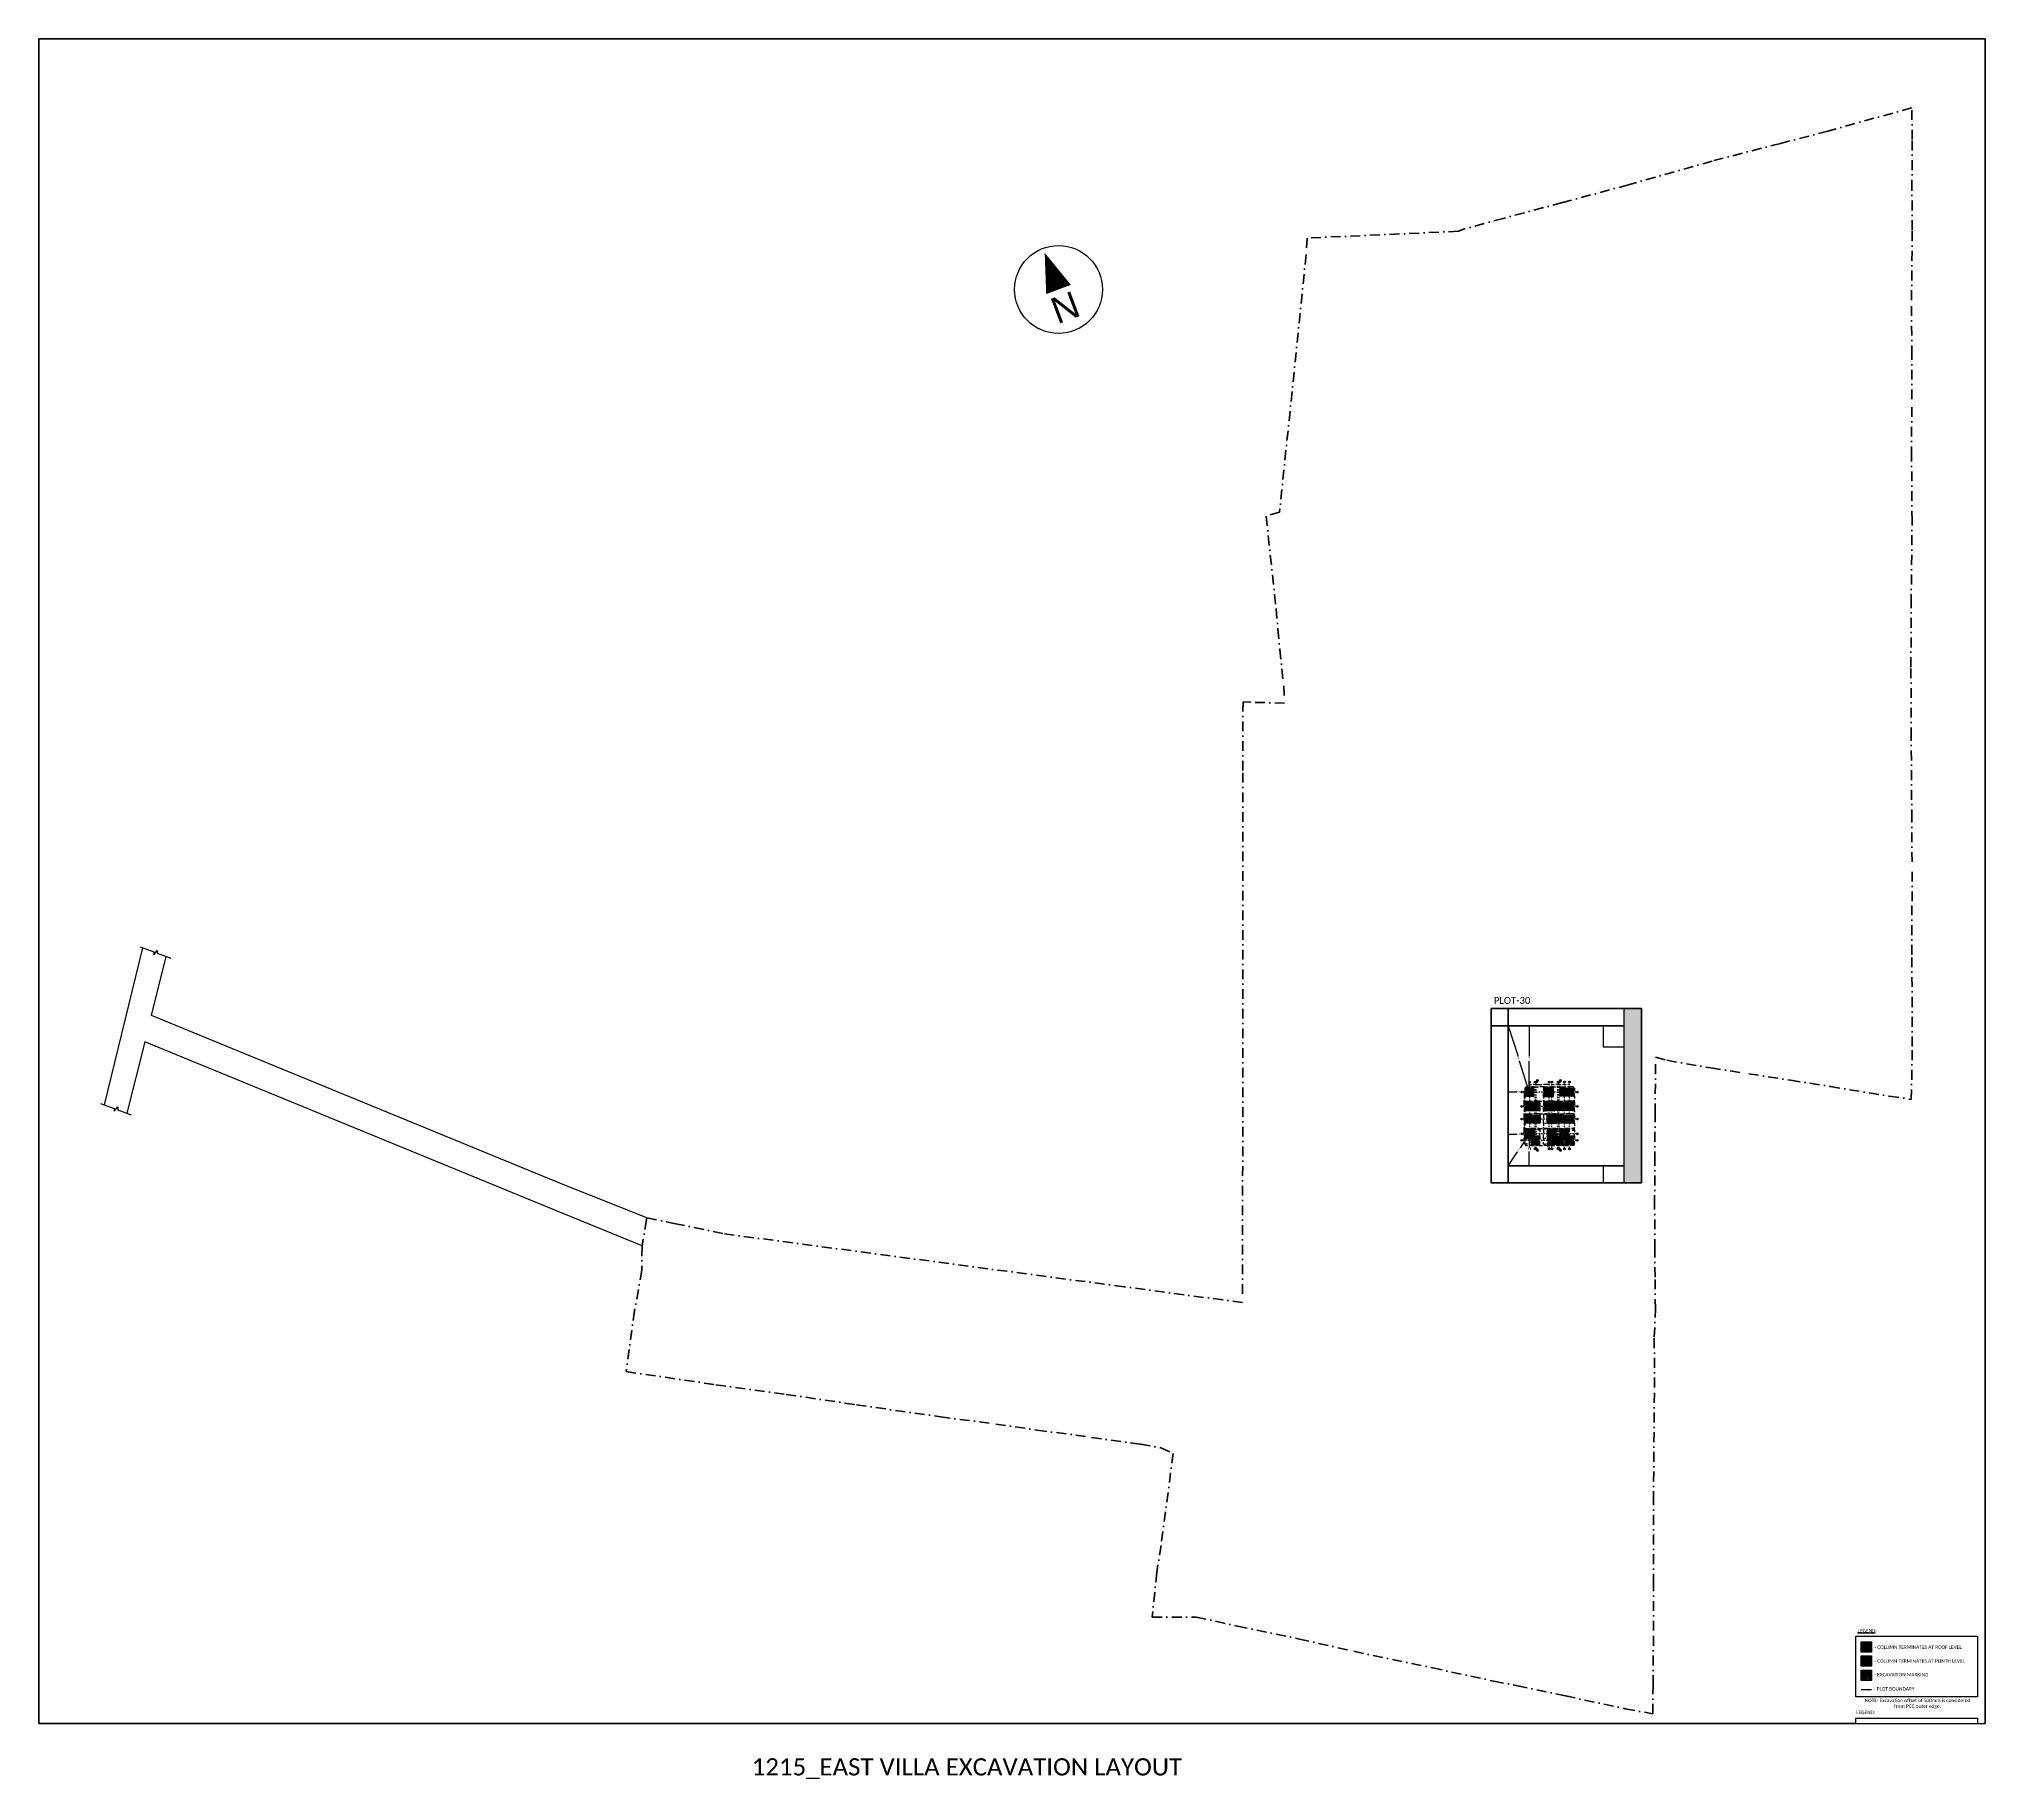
# Model space of a CAD drawing. Header units: millimetres. Extents: x -176651 to 388869, y -18959 to 486614.
import ezdxf
from ezdxf.xclip import XClip

# ---------------------------------------------------------------- set-up
doc = ezdxf.new("R2010")
doc.units = ezdxf.units.MM
doc.header["$LTSCALE"] = 150
doc.header["$XCLIPFRAME"] = 2
doc.set_wipeout_variables(frame=1)
for name, pattern in [('3BHK-W(SB)$0$HIDDEN', [0.375, 0.25, -0.125]), ('DASHDOT', [25.4, 12.7, -6.35, 0, -6.35]), ('DASHDOTX2', [50.8, 25.4, -12.7, 0, -12.7]), ('HIDDEN2', [4.7625, 3.175, -1.5875])]:
    doc.linetypes.add(name, pattern=pattern)
for name, color, linetype in [('ad-Column', 3, 'Continuous'), ('ad-Column Hatch', 125, 'Continuous'), ('ad-Elevation 10', 8, 'Continuous'), ('ad-Footing line', 2, 'Continuous'), ('ad-Grid', 8, 'DASHDOTX2'), ('ad-Parking', 2, 'Continuous'), ('ad-PCC line', 8, 'HIDDEN2'), ('ad-RCC', 3, 'Continuous'), ('ad-RCC Hatch', 125, 'Continuous'), ('ad-Road', 2, 'Continuous'), ('ad-Road Hatch', 8, 'Continuous'), ('ad-Text', 7, 'Continuous'), ('ad-Text main', 7, 'Continuous'), ('ad-Wall hatch', 8, 'Continuous')]:
    doc.layers.add(name, color=color, linetype=linetype)
for name, color, linetype, true_color in [('ad-Dimension', 5, 'Continuous', 0x0000ff), ('ad-Footing Excavation', 30, 'Continuous', 0xff7f00), ('ad-Foundation text', 6, 'Continuous', 0xff00ff), ('ad-Plot Boundary', 6, 'Continuous', 0xff00ff)]:
    doc.layers.add(name, color=color, linetype=linetype, true_color=true_color)
doc.layers.add('ad-Grid Dimension', color=6, linetype='Continuous', lineweight=0, true_color=0xff00ff)
doc.layers.add('ad-Site Boundary', color=1, linetype='DASHDOT', lineweight=35, true_color=0xff0000)
doc.styles.add('6 A E W_Core_Typical$0$Standard', font='arial.ttf')
doc.styles.add('MtX_Century_Gothic', font='GOTHIC.TTF')
doc.styles.add('ROMANS-TITLE', font='arial.ttf', dxfattribs={"width": 0.8})
doc.styles.get("Standard").update_dxf_attribs({"font": 'calibril.ttf'})
doc.dimstyles.new('A-75-DIM-INT (Framing)', dxfattribs={"dimscale": 100, "dimtxt": 1.6, "dimasz": 1, "dimexe": 1, "dimexo": 1, "dimgap": 0.5, "dimtad": 0, "dimdec": 0, "dimdsep": 46, "dimtxsty": 'Standard', "dimblk": 'ARCHTICK', "dimcen": 0.025, "dimclrd": 5, "dimclre": 5, "dimclrt": 256, "dimazin": 2, "dimtfac": 1, "dimtdec": 0, "dimtmove": 1, "dimatfit": 0, "dimldrblk": 'ARCHTICK', "dimfxl": 1, "dimfxlon": 1, "dimtfill": 1, "dimtolj": 1, "dimtzin": 0, "dimarcsym": 0})
pattern_1 = [(135, (352047.27, -30630.6), (-224.5064, -224.5064), [])]
pattern_2 = [(45, (-1515, -2935), (-224.5064, 224.5064), []), (45, (-1290.5, -2935), (-224.5064, 224.5064), [396.875, -79.375, 0, -79.375])]

# ---------------------------------------------------------------- blocks, each defined once
blk = doc.blocks.new('zw$F8BA')
blk.add_lwpolyline([(0, 7462, 0, 5000, 0), (0, 0, 0, 0, 0)], format="xyseb")
blk.add_circle((0, 0), 8350)
at = {"linetype": 'Continuous', "style": '6 A E W_Core_Typical$0$Standard'}
blk.add_text('N', height=5000, rotation=360, dxfattribs=at).set_placement((-2542, -6146))
blk = doc.blocks.new('Site boundary')
at = {"layer": 'ad-Road', "ltscale": 5}
for points in [[(-146546, 222563), (-157709, 176968)], [(0, 144080), (-24630, 153920), (-143957, 202866), (-139632, 220007)], [(-1350, 135935), (-26293, 146121), (-145867, 195276), (-151104, 174526)]]:
    blk.add_lwpolyline(points, dxfattribs=at)
at = {"layer": 'ad-Road', "color": 8, "ltscale": 5}
for points in [[(-147246, 222822), (-143299, 221362), (-143303, 220559), (-142264, 221784), (-142268, 220981), (-138360, 219537)], [(-158718, 177341), (-154771, 175882), (-154775, 175079), (-153736, 176304), (-153740, 175501), (-149832, 174056)]]:
    blk.add_lwpolyline(points, dxfattribs=at)
at = {"layer": 'ad-Site Boundary', "ltscale": 1.5}
blk.add_lwpolyline([(0, 144080), (-75, 143539), (-1405, 135851), (-1412, 128874), (-3557, 117149), (-5983, 99419), (20081, 95597), (40505, 92787), (60922, 89781), (85284, 86292), (101404, 84186), (113351, 82444), (129249, 80319), (143419, 78323), (149320, 77286), (152952, 75663), (149412, 48881), (148166, 41049), (146842, 28125), (159656, 28125), (171661, 25445), (189620, 21708), (205453, 18161), (228276, 13342), (246130, 9481), (252990, 8151), (266913, 5191), (284265, 1493), (292305, 0), (292377, 8340), (292507, 24173), (292566, 37776), (292507, 61799), (292788, 94821), (292749, 109415), (293081, 117632), (292977, 126885), (292905, 135075), (292847, 147791), (292879, 160468), (292984, 174416), (293147, 190764), (296433, 189864), (309169, 187641), (320222, 185952), (332311, 184087), (343873, 182274), (361017, 179418), (367433, 178518), (367727, 193888), (367668, 205482), (367583, 220558), (367635, 236091), (367635, 247490), (367570, 259867), (367414, 283740), (367329, 304118), (367381, 322403), (367655, 346687), (367512, 365356), (367557, 381920), (367570, 394720), (367499, 410723), (367694, 431075), (367616, 442799), (367688, 457354), (367577, 466614), (343221, 459825), (329397, 456278), (309560, 451133), (285276, 444234), (266058, 439076), (248863, 434485), (237555, 431401), (235827, 430735), (191839, 428759), (191574, 423951), (183873, 349088), (179944, 348002), (182847, 321090), (183372, 315167), (183898, 309245), (185080, 298667), (185316, 293645), (175515, 293893), (173235, 294063), (173219, 273437), (173109, 119497), (138698, 124061), (22116, 139516), (8441, 142366), (-3, 144081)], dxfattribs=at)
at = {"xscale": 1.52987770723467, "yscale": 1.52987770723467, "zscale": 1.52987770723467, "rotation": 20.64149787716006}
blk.add_blockref('zw$F8BA', (119629, 413822), dxfattribs=at)
at = {"layer": 'ad-Elevation 10', "ltscale": 5, "char_height": 1200, "attachment_point": 4, "style": 'ROMANS-TITLE'}
for insert in [(283639, -469655), (284052, -469666)]:
    blk.add_mtext('\\A1;', dxfattribs=dict(at, insert=insert))
blk = doc.blocks.new('A$C4fb60e89')
at = {"layer": 'ad-Road Hatch', "ltscale": 5, "transparency": 33554687}
h = blk.add_hatch(dxfattribs=at)
h.set_pattern_fill('AR-HBONE', color=256, scale=15)
h.set_pattern_definition([(45, (-193247.7, -428758.8), (0, 2155.2615), [4572, -1524]), (135, (-192170.1, -427681.1), (2e-13, 2155.2615), [4572, -1524])])
h.paths.add_polyline_path([(175594, -250241), (169178, -249341), (167473, -249057), (167473, -138694), (101313, -138694), (101313, -199954), (101308, -237995), (101040, -268291), (101008, -280968), (101066, -293684), (101243, -311127), (100910, -319344), (100949, -333937), (100669, -366960), (100727, -390983), (100669, -404586), (100538, -420418), (100467, -428759), (92426, -427265), (92163, -427209), (92163, -321454), (24803, -321454), (24803, -412961), (15653, -411029), (15654, -321452), (-19535, -321452), (-34427, -319477), (-65207, -315395), (-171770, -301268), (-185854, -298333), (-193248, -296832), (-193244, -292908), (-191914, -285219), (-191839, -284679), (-183397, -286393), (-169723, -289243), (-53141, -304698), (-18730, -309262), (15653, -309262), (15653, 703), (24803, 1115), (24803, -129544), (92163, -129544), (92163, 15133), (101313, 17713), (101313, -129544), (167473, -129544), (167473, 35552), (175738, 37855), (175849, 28595), (175836, 25947), (175777, 14040), (175855, 2316), (175660, -18036), (175731, -34039), (175718, -46839), (175673, -63402), (175816, -82072), (175542, -106356), (175490, -124641), (175575, -145019), (175731, -168892), (175797, -181269), (175797, -192667), (175744, -208200), (175829, -223277), (175888, -234871)])
h.paths.add_polyline_path([(24803, -309264), (92163, -309264), (92163, -138694), (24803, -138694)], flags=16)
at = {"layer": 'ad-Road', "ltscale": 5}
for points in [[(175594, -250241), (169178, -249341), (167473, -249057), (167473, -138694), (101313, -138694), (101313, -199954), (101308, -237995), (101040, -268291), (101008, -280968), (101066, -293684), (101243, -311127), (100910, -319344), (100949, -333937), (100669, -366960), (100727, -390983), (100669, -404586), (100538, -420418), (100467, -428759), (92426, -427265), (92163, -427209), (92163, -321454), (24803, -321454), (24803, -412961), (15653, -411029), (15654, -321452), (-19535, -321452), (-34427, -319477), (-65207, -315395), (-171770, -301268), (-185854, -298333), (-193248, -296832), (-193244, -292908), (-191914, -285219), (-191839, -284679), (-183397, -286393), (-169723, -289243), (-53141, -304698), (-18730, -309262), (15653, -309262), (15653, 703), (24803, 1115), (24803, -129544), (92163, -129544), (92163, 15133), (101313, 17713), (101313, -129544), (167473, -129544), (167473, 35552), (175738, 37855), (175849, 28595), (175836, 25947), (175777, 14040), (175855, 2316), (175660, -18036), (175731, -34039), (175718, -46839), (175673, -63402), (175816, -82072), (175542, -106356), (175490, -124641), (175575, -145019), (175731, -168892), (175797, -181269), (175797, -192667), (175744, -208200), (175829, -223277), (175888, -234871)], [(24803, -309264), (92163, -309264), (92163, -138694), (24803, -138694)]]:
    blk.add_lwpolyline(points, close=True, dxfattribs=at)
at = {"layer": 'ad-Text', "linetype": 'Continuous', "char_height": 1250, "width": 56881.51, "attachment_point": 5, "style": 'MtX_Century_Gothic', "bg_fill": 3, "box_fill_scale": 1.5, "bg_fill_color": 257, "bg_fill_transparency": 0}
for s, insert, rotation in [("\\pxqd;30' WIDE ROAD", (171095, -67965), 90), ("\\pxqd;30' WIDE ROAD", (20228, -69124), 90), ("\\pxqd;30' WIDE ROAD", (96738, -69124), 90), ("\\pxqd;30' WIDE ROAD", (20228, -194004), 90), ("\\pxqd;30' WIDE ROAD", (96738, -194004), 90), ("\\pxqd;30' WIDE ROAD", (172048, -194004), 90), ("\\pxqd;40' WIDE ROAD", (-97589, -305418), 352.01854), ("\\pxqd;30' WIDE ROAD", (20228, -366657), 90), ("\\pxqd;30' WIDE ROAD", (96738, -366657), 90)]:
    blk.add_mtext(s, dxfattribs=dict(at, insert=insert, rotation=rotation))
at = {"layer": 'ad-Text', "linetype": 'Continuous', "char_height": 1250, "attachment_point": 5, "style": 'MtX_Century_Gothic', "bg_fill": 3, "box_fill_scale": 1.5, "bg_fill_color": 257, "bg_fill_transparency": 0}
for s, insert, width in [("\\pxqd;30' WIDE ROAD", (58483, -134119), 56347.04), ("\\pxqd;40' WIDE ROAD", (58483, -315359), 56881.51)]:
    blk.add_mtext(s, dxfattribs=dict(at, insert=insert, width=width))
blk = doc.blocks.new('zw$E7CA')
at = {"layer": 'ad-Plot Boundary'}
blk.add_lwpolyline([(0, 0), (33680, 0), (33680, 30050), (0, 30050)], close=True, dxfattribs=at)
blk = doc.blocks.new('A$Cde044142')
at = {"layer": 'ad-Plot Boundary'}
blk.add_lwpolyline([(0, 0), (33080, 0), (33080, 30630), (0, 30630)], close=True, dxfattribs=at)
blk = doc.blocks.new('zw$A88E')
at = {"layer": 'ad-Plot Boundary'}
for points in [[(-41344, -44879), (-8264, -44879), (-8264, -2303), (-24763, -6893), (-41344, -11156)], [(-74424, -44879), (-41344, -44879), (-41344, -11156), (-58017, -15481), (-74424, -20142)], [(-117254, -77249), (-83574, -77249), (-83574, -22722), (-101518, -27538), (-117254, -31739)], [(-150934, -77249), (-117254, -77249), (-117254, -31739), (-130021, -35213), (-131749, -35878), (-150934, -36740)], [(-175738, -37855), (-160084, -37152), (-160084, -117526), (-183704, -117526), (-176003, -42663)], [(-160084, -117526), (-160084, -172968), (-182261, -172968), (-182497, -167947), (-183679, -157369), (-184730, -145524), (-187633, -118612), (-183704, -117526)], [(-74430, -275850), (-71144, -276750), (-58408, -278973), (-41344, -281589), (-41344, -237809), (-74424, -237809)], [(-41344, -281589), (-23704, -284340), (-8264, -286912), (-8264, -237809), (-41344, -237809)], [(-150934, -314069), (-117254, -314069), (-117254, -266699), (-150934, -266699)], [(-117254, -307369), (-83574, -307369), (-83574, -266699), (-117254, -266699)], [(-117254, -347119), (-83574, -347119), (-83574, -307369), (-117254, -307369)], [(-150934, -347119), (-117254, -347119), (-117254, -314069), (-150934, -314069)]]:
    blk.add_lwpolyline(points, close=True, dxfattribs=at)
at = {"layer": 'ad-Plot Boundary', "ltscale": 5}
for points in [[(-194368, -206599), (-160084, -206599), (-160084, -172968), (-182261, -172968), (-192062, -172721), (-194342, -172551)], [(-194389, -236649), (-160084, -236649), (-160084, -206599), (-194368, -206599)], [(-194411, -266699), (-160084, -266699), (-160084, -236649), (-194389, -236649)], [(-194444, -314067), (-160084, -314067), (-160084, -266699), (-194411, -266699)], [(-194468, -347117), (-160084, -347117), (-160084, -314067), (-194444, -314067)], [(-368986, -334687), (-368989, -337740), (-371134, -349465), (-373560, -367195), (-338868, -372204), (-334720, -340818), (-347508, -339123), (-361592, -336188), (-368986, -334687)], [(-334720, -340818), (-303171, -345001), (-307365, -376729), (-327072, -373827), (-338868, -372204)], [(-303171, -345001), (-307365, -376729), (-282292, -380322), (-276202, -381127), (-271974, -349136)], [(-276202, -381127), (-266173, -382428), (-254226, -384169), (-245192, -385377), (-240945, -353250), (-271974, -349136)], [(-214624, -390951), (-218257, -389327), (-224158, -388291), (-238328, -386295), (-245192, -385377), (-240945, -353250), (-210179, -357330)], [(-214414, -389359), (-160084, -389359), (-160084, -359309), (-195260, -359309), (-210179, -357330)], [(-218432, -419409), (-160084, -419409), (-160084, -389359), (-214414, -389359), (-214624, -390951), (-215394, -396770), (-216370, -404153), (-218165, -417733)], [(-218432, -419409), (-160084, -419409), (-160084, -448884), (-177957, -444906), (-195916, -441169), (-207921, -438489), (-220734, -438489), (-219411, -425564)], [(-150934, -450816), (-139301, -453272), (-121446, -457132), (-117254, -457945), (-117254, -419409), (-150934, -419409)], [(-117254, -457945), (-114586, -458463), (-100664, -461423), (-83574, -465065), (-83574, -419409), (-117254, -419409)]]:
    blk.add_lwpolyline(points, close=True, dxfattribs=at)
for name, p in [('A$Cde044142', (-74424, -75509)), ('A$Cde044142', (-41344, -75509)), ('zw$E7CA', (-150934, -107299)), ('zw$E7CA', (-117254, -107299)), ('A$Cde044142', (-74424, -106139)), ('A$Cde044142', (-41344, -106139)), ('zw$E7CA', (-150934, -137349)), ('zw$E7CA', (-117254, -137349)), ('A$Cde044142', (-74424, -136769)), ('A$Cde044142', (-41344, -136769)), ('zw$E7CA', (-150934, -167399)), ('zw$E7CA', (-117254, -167399)), ('A$Cde044142', (-74424, -167399)), ('A$Cde044142', (-41344, -167399)), ('zw$E7CA', (-150934, -206599)), ('zw$E7CA', (-117254, -206599)), ('A$Cde044142', (-74424, -207179)), ('A$Cde044142', (-41344, -207179)), ('zw$E7CA', (-150934, -236649)), ('zw$E7CA', (-117254, -236649)), ('A$Cde044142', (-74424, -237809)), ('A$Cde044142', (-41344, -237809)), ('zw$E7CA', (-150934, -266699)), ('zw$E7CA', (-117254, -266699)), ('zw$E7CA', (-150934, -389359)), ('zw$E7CA', (-117254, -389359)), ('zw$E7CA', (-150934, -419409)), ('zw$E7CA', (-117254, -419409))]:
    blk.add_blockref(name, p, dxfattribs=at)
blk = doc.blocks.new('zw$944D')
at = {"layer": 'ad-Parking', "ltscale": 5}
blk.add_lwpolyline([(0, 0), (6100, 0), (6100, 6100), (0, 6100)], close=True, dxfattribs=at)
blk = doc.blocks.new('zw$2786')
at = {"layer": 'ad-Parking', "ltscale": 5}
blk.add_lwpolyline([(113209, 95420), (119309, 95420), (119309, 98470), (113209, 98470)], close=True, dxfattribs=at)
for p in [(97959, 88153), (36699, 75772), (113209, 67633), (173269, 67633), (36699, 35263), (97959, 35263), (113209, 37003), (173269, 37003), (36699, 5213), (97959, 5213), (113209, 6373), (173269, 6373), (36699, -24837), (97959, -24837), (113209, -24257), (173269, -24257), (21449, -60456), (36699, -64037), (97959, -64037), (113209, -64037), (173269, -64037), (21449, -94087), (36699, -94087), (97959, -94087), (113209, -94667), (173269, -94667), (21449, -124137), (36699, -124137), (113209, -125297), (173269, -125297), (21448, -154187), (36699, -154187), (97959, -154187), (97959, -194857), (21448, -201555), (36699, -201557), (21449, -246797), (36699, -246797), (97959, -246797), (21449, -276847), (36699, -276847), (97959, -276847), (21449, -306897), (36699, -306897), (97959, -306897)]:
    blk.add_blockref('zw$944D', p, dxfattribs=at)
at = {"layer": 'ad-Parking', "ltscale": 5, "rotation": 352.3389705330779}
for p in [(-153946, -227439), (-122397, -231621), (-91200, -235757), (-60171, -239870), (-29405, -243950)]:
    blk.add_blockref('zw$944D', p, dxfattribs=at)
blk = doc.blocks.new('zw$1D4B')
at = {"ltscale": 5}
for points in [[(113203, -157238), (146289, -157238)], [(146289, -162977), (179369, -162977)], [(-22532, -238720), (-22532, -270747)], [(-26781, -270747), (-26781, -300797)], [(36699, -332204), (70379, -332207)], [(70379, -339333), (104059, -339333)]]:
    blk.add_lwpolyline(points, dxfattribs=at)
blk = doc.blocks.new("Plot's Boundary")
at = {"layer": 'ad-Road', "ltscale": 5}
blk.add_blockref('A$C4fb60e89', (191839, 428759), dxfattribs=at)
at = {"ltscale": 5}
blk.add_lwpolyline([(173123, 139322), (142643, 139322), (142643, 123538), (173109, 119497)], close=True, dxfattribs=at)
blk.add_blockref('zw$1D4B', (179944, 348002), dxfattribs=at)
at = {"layer": 'ad-Parking', "ltscale": 5}
blk.add_blockref('zw$2786', (179944, 348002), dxfattribs=at)
at = {"layer": 'ad-Plot Boundary', "ltscale": 5}
blk.add_blockref('zw$A88E', (367577, 466614), dxfattribs=at)
at = {"layer": 'ad-Text', "linetype": 'Continuous', "insert": (158456, 130382), "char_height": 1800, "width": 10232.33, "attachment_point": 5, "style": 'MtX_Century_Gothic', "bg_fill": 3, "box_fill_scale": 1.5, "bg_fill_color": 257, "bg_fill_transparency": 0}
blk.add_mtext('HT YARD AREA', dxfattribs=at)
blk = doc.blocks.new('A$C42b14ea2')
at = {"layer": 'ad-RCC Hatch', "transparency": 33554687}
h = blk.add_hatch(dxfattribs=at)
h.set_pattern_fill('ANSI31', color=256, scale=10)
h.set_pattern_definition([(45, (8643.536, 7380), (-22.45064, 22.45064), [])])
h.paths.add_polyline_path([(0, 0), (300, 0), (300, 300), (0, 300)])
at = {"layer": 'ad-RCC'}
blk.add_lwpolyline([(0, 0), (300, 0), (300, 300), (0, 300)], close=True, dxfattribs=at)
blk = doc.blocks.new('zw$6AA0')
at = {"layer": 'ad-Column Hatch', "transparency": 33554687}
h = blk.add_hatch(color=256, dxfattribs=at)
h.dxf.hatch_style = 1
h.paths.add_polyline_path([(0, -230), (380, -230), (380, 0), (0, 0)])
at = {"layer": 'ad-Column'}
blk.add_lwpolyline([(0, -230), (380, -230), (380, 0), (0, 0)], close=True, dxfattribs=at)
blk = doc.blocks.new('zw$C199')
at = {"layer": 'ad-Column Hatch', "transparency": 33554687}
h = blk.add_hatch(color=256, dxfattribs=at)
h.dxf.hatch_style = 1
h.paths.add_polyline_path([(0, 0), (230, 0), (230, 230), (0, 230)])
at = {"layer": 'ad-Column'}
blk.add_lwpolyline([(0, 0), (230, 0), (230, 230), (0, 230)], close=True, dxfattribs=at)
blk = doc.blocks.new('1215E_Columns')
at = {"xscale": -1, "rotation": 180.0000000000004}
for p in [(11495, 12355), (11495, 4510)]:
    blk.add_blockref('A$C42b14ea2', p, dxfattribs=at)
at = {"xscale": -1}
for p in [(11795, 7945), (1835, -1910), (6705, -1910), (8840, -1910), (11795, -1910)]:
    blk.add_blockref('A$C42b14ea2', p, dxfattribs=at)
at = {"layer": 'ad-Column'}
for name, p, rotation in [('zw$6AA0', (0, 12355), 359.9999999999994), ('zw$C199', (1910, 7945), 359.9999999999996), ('zw$C199', (8230, 7945), 359.9999999999996), ('zw$6AA0', (10375, 7945), 179.9999999999996), ('zw$C199', (1910, 4280), 359.9999999999996), ('zw$6AA0', (6705, 0), 179.9999999999996), ('zw$C199', (8230, 4280), 359.9999999999996), ('zw$6AA0', (10375, 4280), 179.9999999999996), ('zw$6AA0', (10375, 0), 179.9999999999996)]:
    blk.add_blockref(name, p, dxfattribs=dict(at, rotation=rotation))
blk.add_blockref('zw$6AA0', (5535, 12355), dxfattribs=at)
at = {"layer": 'ad-Column', "xscale": -1}
for p, rotation in [((10375, 12355), 359.9999999999996), ((0, 7945), 179.9999999999995), ((5915, 7945), 270), ((0, 4280), 179.9999999999995), ((0, 0), 179.9999999999995), ((6705, 4510), 359.9999999999996)]:
    blk.add_blockref('zw$6AA0', p, dxfattribs=dict(at, rotation=rotation))
blk = doc.blocks.new('_ArchTick')
at = {"color": 0, "linetype": 'ByBlock', "const_width": 0.15}
blk.add_lwpolyline([(-0.5, -0.5), (0.5, 0.5)], dxfattribs=at)
blk = doc.blocks.new('*D330')
at = {"layer": 'ad-Grid Dimension', "lineweight": -2}
for p, q in [((115, 14105), (115, 14547)), ((115, 14467), (669, 14467)), ((1685, 14467), (1131, 14467)), ((1685, 14235), (1685, 14547))]:
    blk.add_line(p, q, dxfattribs=at)
at = {"layer": 'ad-Grid Dimension', "lineweight": -2, "xscale": 80, "yscale": 80, "zscale": 80, "rotation": 180}
blk.add_blockref('_ArchTick', (115, 14467), dxfattribs=at)
at = {"layer": 'ad-Grid Dimension', "lineweight": -2, "xscale": 80, "yscale": 80, "zscale": 80}
blk.add_blockref('_ArchTick', (1685, 14467), dxfattribs=at)
at = {"layer": 'ad-Grid Dimension', "insert": (900, 14467), "char_height": 128, "attachment_point": 5, "bg_fill": 3, "box_fill_scale": 1.1, "bg_fill_color": 257, "bg_fill_transparency": 0}
blk.add_mtext('\\A1;1570', dxfattribs=at)
at = {"layer": 'Defpoints', "color": 0}
for p in [(115, 14025), (1685, 14467), (1685, 14155)]:
    blk.add_point(p, dxfattribs=at)
blk = doc.blocks.new('*D331')
at = {"layer": 'ad-Grid Dimension', "lineweight": -2}
for p, q in [((1685, 14235), (1685, 14547)), ((1685, 14467), (2025, 14467)), ((1857, 14720), (1855, 14467)), ((1937, 14720), (1857, 14720)), ((2025, 14235), (2025, 14547))]:
    blk.add_line(p, q, dxfattribs=at)
at = {"layer": 'ad-Grid Dimension', "lineweight": -2, "xscale": 80, "yscale": 80, "zscale": 80, "rotation": 180}
blk.add_blockref('_ArchTick', (1685, 14467), dxfattribs=at)
at = {"layer": 'ad-Grid Dimension', "lineweight": -2, "xscale": 80, "yscale": 80, "zscale": 80}
blk.add_blockref('_ArchTick', (2025, 14467), dxfattribs=at)
at = {"layer": 'ad-Grid Dimension', "insert": (2121, 14720), "char_height": 128, "attachment_point": 5, "bg_fill": 3, "box_fill_scale": 1.1, "bg_fill_color": 257, "bg_fill_transparency": 0}
blk.add_mtext('\\A1;340', dxfattribs=at)
at = {"layer": 'Defpoints', "color": 0}
for p in [(1685, 14155), (2025, 14467), (2025, 14155)]:
    blk.add_point(p, dxfattribs=at)
blk = doc.blocks.new('*D332')
at = {"layer": 'ad-Grid Dimension', "lineweight": -2}
for p, q in [((2025, 14235), (2025, 14547)), ((2025, 14467), (3680, 14467)), ((5800, 14467), (4145, 14467)), ((5800, 14235), (5800, 14547))]:
    blk.add_line(p, q, dxfattribs=at)
at = {"layer": 'ad-Grid Dimension', "lineweight": -2, "xscale": 80, "yscale": 80, "zscale": 80, "rotation": 180}
blk.add_blockref('_ArchTick', (2025, 14467), dxfattribs=at)
at = {"layer": 'ad-Grid Dimension', "lineweight": -2, "xscale": 80, "yscale": 80, "zscale": 80}
blk.add_blockref('_ArchTick', (5800, 14467), dxfattribs=at)
at = {"layer": 'ad-Grid Dimension', "insert": (3913, 14467), "char_height": 128, "attachment_point": 5, "bg_fill": 3, "box_fill_scale": 1.1, "bg_fill_color": 257, "bg_fill_transparency": 0}
blk.add_mtext('\\A1;3775', dxfattribs=at)
at = {"layer": 'Defpoints', "color": 0}
for p in [(2025, 14155), (5800, 14467), (5800, 14155)]:
    blk.add_point(p, dxfattribs=at)
blk = doc.blocks.new('*D333')
at = {"layer": 'ad-Grid Dimension', "lineweight": -2}
for p, q in [((5800, 14235), (5800, 14547)), ((5800, 14467), (6011, 14467)), ((6590, 14467), (6379, 14467)), ((6590, 14235), (6590, 14547))]:
    blk.add_line(p, q, dxfattribs=at)
at = {"layer": 'ad-Grid Dimension', "lineweight": -2, "xscale": 80, "yscale": 80, "zscale": 80, "rotation": 180}
blk.add_blockref('_ArchTick', (5800, 14467), dxfattribs=at)
at = {"layer": 'ad-Grid Dimension', "lineweight": -2, "xscale": 80, "yscale": 80, "zscale": 80}
blk.add_blockref('_ArchTick', (6590, 14467), dxfattribs=at)
at = {"layer": 'ad-Grid Dimension', "insert": (6195, 14467), "char_height": 128, "attachment_point": 5, "bg_fill": 3, "box_fill_scale": 1.1, "bg_fill_color": 257, "bg_fill_transparency": 0}
blk.add_mtext('\\A1;790', dxfattribs=at)
at = {"layer": 'Defpoints', "color": 0}
for p in [(5800, 14155), (6590, 14467), (6590, 14155)]:
    blk.add_point(p, dxfattribs=at)
blk = doc.blocks.new('*D334')
at = {"layer": 'ad-Grid Dimension', "lineweight": -2}
for p, q in [((6590, 14235), (6590, 14547)), ((6590, 14467), (7239, 14467)), ((8345, 14467), (7696, 14467)), ((8345, 14235), (8345, 14547))]:
    blk.add_line(p, q, dxfattribs=at)
at = {"layer": 'ad-Grid Dimension', "lineweight": -2, "xscale": 80, "yscale": 80, "zscale": 80, "rotation": 180}
blk.add_blockref('_ArchTick', (6590, 14467), dxfattribs=at)
at = {"layer": 'ad-Grid Dimension', "lineweight": -2, "xscale": 80, "yscale": 80, "zscale": 80}
blk.add_blockref('_ArchTick', (8345, 14467), dxfattribs=at)
at = {"layer": 'ad-Grid Dimension', "insert": (7468, 14467), "char_height": 128, "attachment_point": 5, "bg_fill": 3, "box_fill_scale": 1.1, "bg_fill_color": 257, "bg_fill_transparency": 0}
blk.add_mtext('\\A1;1755', dxfattribs=at)
at = {"layer": 'Defpoints', "color": 0}
for p in [(6590, 14155), (8345, 14467), (8345, 14155)]:
    blk.add_point(p, dxfattribs=at)
blk = doc.blocks.new('*D335')
at = {"layer": 'ad-Grid Dimension', "lineweight": -2}
for p, q in [((8690, 14235), (8690, 14547)), ((8690, 14467), (9244, 14467)), ((10260, 14467), (9706, 14467)), ((10260, 14235), (10260, 14547))]:
    blk.add_line(p, q, dxfattribs=at)
at = {"layer": 'ad-Grid Dimension', "lineweight": -2, "xscale": 80, "yscale": 80, "zscale": 80, "rotation": 180}
blk.add_blockref('_ArchTick', (8690, 14467), dxfattribs=at)
at = {"layer": 'ad-Grid Dimension', "lineweight": -2, "xscale": 80, "yscale": 80, "zscale": 80}
blk.add_blockref('_ArchTick', (10260, 14467), dxfattribs=at)
at = {"layer": 'ad-Grid Dimension', "insert": (9475, 14467), "char_height": 128, "attachment_point": 5, "bg_fill": 3, "box_fill_scale": 1.1, "bg_fill_color": 257, "bg_fill_transparency": 0}
blk.add_mtext('\\A1;1570', dxfattribs=at)
at = {"layer": 'Defpoints', "color": 0}
for p in [(8690, 14155), (10260, 14467), (10260, 14155)]:
    blk.add_point(p, dxfattribs=at)
blk = doc.blocks.new('*D336')
at = {"layer": 'ad-Grid Dimension', "lineweight": -2}
for p, q in [((-1202, 12240), (-1530, 12240)), ((-1450, 12240), (-1450, 10388)), ((-1202, 8060), (-1530, 8060)), ((-1450, 8060), (-1450, 9912))]:
    blk.add_line(p, q, dxfattribs=at)
at = {"layer": 'ad-Grid Dimension', "lineweight": -2, "xscale": 80, "yscale": 80, "zscale": 80}
for p, rotation in [((-1450, 12240), 90), ((-1450, 8060), 270)]:
    blk.add_blockref('_ArchTick', p, dxfattribs=dict(at, rotation=rotation))
at = {"layer": 'ad-Grid Dimension', "insert": (-1450, 10150), "char_height": 128, "attachment_point": 5, "rotation": 90, "bg_fill": 3, "box_fill_scale": 1.1, "bg_fill_color": 257, "bg_fill_transparency": 0}
blk.add_mtext('\\A1;4180', dxfattribs=at)
at = {"layer": 'Defpoints', "color": 0}
for p in [(-1122, 12240), (-1450, 8060), (-1122, 8060)]:
    blk.add_point(p, dxfattribs=at)
blk = doc.blocks.new('*D325')
at = {"layer": 'ad-Grid Dimension', "lineweight": -2}
for p, q in [((-1202, 8060), (-1530, 8060)), ((-1450, 8060), (-1450, 6460)), ((-1450, 4395), (-1450, 5995)), ((-1202, 4395), (-1530, 4395))]:
    blk.add_line(p, q, dxfattribs=at)
at = {"layer": 'ad-Grid Dimension', "lineweight": -2, "xscale": 80, "yscale": 80, "zscale": 80}
for p, rotation in [((-1450, 8060), 90), ((-1450, 4395), 270)]:
    blk.add_blockref('_ArchTick', p, dxfattribs=dict(at, rotation=rotation))
at = {"layer": 'ad-Grid Dimension', "insert": (-1450, 6227), "char_height": 128, "attachment_point": 5, "rotation": 90, "bg_fill": 3, "box_fill_scale": 1.1, "bg_fill_color": 257, "bg_fill_transparency": 0}
blk.add_mtext('\\A1;3665', dxfattribs=at)
at = {"layer": 'Defpoints', "color": 0}
for p in [(-1122, 8060), (-1450, 4395), (-1122, 4395)]:
    blk.add_point(p, dxfattribs=at)
blk = doc.blocks.new('*D326')
at = {"layer": 'ad-Grid Dimension', "lineweight": -2}
for p, q in [((-1202, 4395), (-1531, 4395)), ((-1451, 115), (-1531, 115)), ((-1451, 4395), (-1451, 2493)), ((-1451, 115), (-1451, 2017))]:
    blk.add_line(p, q, dxfattribs=at)
at = {"layer": 'ad-Grid Dimension', "lineweight": -2, "xscale": 80, "yscale": 80, "zscale": 80}
for p, rotation in [((-1451, 4395), 90), ((-1451, 115), 270)]:
    blk.add_blockref('_ArchTick', p, dxfattribs=dict(at, rotation=rotation))
at = {"layer": 'ad-Grid Dimension', "insert": (-1451, 2255), "char_height": 128, "attachment_point": 5, "rotation": 90, "bg_fill": 3, "box_fill_scale": 1.1, "bg_fill_color": 257, "bg_fill_transparency": 0}
blk.add_mtext('\\A1;4280', dxfattribs=at)
at = {"layer": 'Defpoints', "color": 0}
for p in [(-1451, 115), (-1371, 115), (-1122, 4395)]:
    blk.add_point(p, dxfattribs=at)
blk = doc.blocks.new('*D327')
at = {"layer": 'ad-Grid Dimension', "lineweight": -2}
for p, q in [((-1202, 115), (-1530, 115)), ((-1450, 115), (-1450, -609)), ((-1156, -1795), (-1530, -1795)), ((-1450, -1795), (-1450, -1071))]:
    blk.add_line(p, q, dxfattribs=at)
at = {"layer": 'ad-Grid Dimension', "lineweight": -2, "xscale": 80, "yscale": 80, "zscale": 80}
for p, rotation in [((-1450, 115), 90), ((-1450, -1795), 270)]:
    blk.add_blockref('_ArchTick', p, dxfattribs=dict(at, rotation=rotation))
at = {"layer": 'ad-Grid Dimension', "insert": (-1450, -840), "char_height": 128, "attachment_point": 5, "rotation": 90, "bg_fill": 3, "box_fill_scale": 1.1, "bg_fill_color": 257, "bg_fill_transparency": 0}
blk.add_mtext('\\A1;1910', dxfattribs=at)
at = {"layer": 'Defpoints', "color": 0}
for p in [(-1122, 115), (-1450, -1795), (-1076, -1795)]:
    blk.add_point(p, dxfattribs=at)
blk = doc.blocks.new('*D328')
at = {"layer": 'ad-Grid Dimension', "lineweight": -2}
for p, q in [((10260, 14235), (10260, 14547)), ((10260, 14467), (10739, 14467)), ((11680, 14467), (11201, 14467)), ((11680, 14235), (11680, 14547))]:
    blk.add_line(p, q, dxfattribs=at)
at = {"layer": 'ad-Grid Dimension', "lineweight": -2, "xscale": 80, "yscale": 80, "zscale": 80, "rotation": 180}
blk.add_blockref('_ArchTick', (10260, 14467), dxfattribs=at)
at = {"layer": 'ad-Grid Dimension', "lineweight": -2, "xscale": 80, "yscale": 80, "zscale": 80}
blk.add_blockref('_ArchTick', (11680, 14467), dxfattribs=at)
at = {"layer": 'ad-Grid Dimension', "insert": (10970, 14467), "char_height": 128, "attachment_point": 5, "bg_fill": 3, "box_fill_scale": 1.1, "bg_fill_color": 257, "bg_fill_transparency": 0}
blk.add_mtext('\\A1;1420', dxfattribs=at)
at = {"layer": 'Defpoints', "color": 0}
for p in [(10260, 14155), (11680, 14467), (11680, 14155)]:
    blk.add_point(p, dxfattribs=at)
blk = doc.blocks.new('*D329')
at = {"layer": 'ad-Grid Dimension', "lineweight": -2}
for p, q in [((8345, 14235), (8345, 14547)), ((8345, 14467), (8690, 14467)), ((8521, 14673), (8518, 14467)), ((8601, 14673), (8521, 14673)), ((8690, 14235), (8690, 14547))]:
    blk.add_line(p, q, dxfattribs=at)
at = {"layer": 'ad-Grid Dimension', "lineweight": -2, "xscale": 80, "yscale": 80, "zscale": 80, "rotation": 180}
blk.add_blockref('_ArchTick', (8345, 14467), dxfattribs=at)
at = {"layer": 'ad-Grid Dimension', "lineweight": -2, "xscale": 80, "yscale": 80, "zscale": 80}
blk.add_blockref('_ArchTick', (8690, 14467), dxfattribs=at)
at = {"layer": 'ad-Grid Dimension', "insert": (8782, 14673), "char_height": 128, "attachment_point": 5, "bg_fill": 3, "box_fill_scale": 1.1, "bg_fill_color": 257, "bg_fill_transparency": 0}
blk.add_mtext('\\A1;345', dxfattribs=at)
at = {"layer": 'Defpoints', "color": 0}
for p in [(8345, 14155), (8690, 14467), (8690, 14155)]:
    blk.add_point(p, dxfattribs=at)
blk = doc.blocks.new('A$C71157536')
at = {"layer": 'ad-Footing line'}
for points in [[(-10785, 11640), (-9585, 11640), (-9585, 12840), (-10785, 12840)], [(-5400, 11490), (-3900, 11490), (-3900, 12990), (-5400, 12990)], [(-790, 11640), (410, 11640), (410, 12840), (-790, 12840)], [(670, 11605), (1870, 11605), (1870, 12805), (670, 12805)], [(-10785, 7460), (-9585, 7460), (-9585, 8660), (-10785, 8660)], [(-8950, 7460), (-7750, 7460), (-7750, 8660), (-8950, 8660)], [(-5325, 7385), (-3825, 7385), (-3825, 8885), (-5325, 8885)], [(-2630, 7460), (-1430, 7460), (-1430, 8660), (-2630, 8660)], [(-790, 7460), (410, 7460), (410, 8660), (-790, 8660)], [(670, 7495), (1870, 7495), (1870, 8695), (670, 8695)], [(-10935, -635), (-9435, -635), (-9435, 865), (-10935, 865)], [(-10785, 3795), (-9585, 3795), (-9585, 4995), (-10785, 4995)], [(-8950, 3795), (-7750, 3795), (-7750, 4995), (-8950, 4995)], [(-4610, 3645), (-3110, 3645), (-3110, 5145), (-4610, 5145)], [(-4610, -635), (-3110, -635), (-3110, 865), (-4610, 865)], [(-2630, 3795), (-1430, 3795), (-1430, 4995), (-2630, 4995)], [(-790, 3795), (410, 3795), (410, 4995), (-790, 4995)], [(-790, -485), (410, -485), (410, 715), (-790, 715)], [(670, 3760), (1870, 3760), (1870, 4960), (670, 4960)], [(-9290, -2360), (-8090, -2360), (-8090, -1160), (-9290, -1160)], [(-4420, -2360), (-3220, -2360), (-3220, -1160), (-4420, -1160)], [(-2285, -2360), (-1085, -2360), (-1085, -1160), (-2285, -1160)], [(670, -2360), (1870, -2360), (1870, -1160), (670, -1160)]]:
    blk.add_lwpolyline(points, close=True, dxfattribs=at)
at = {"layer": 'ad-PCC line', "ltscale": 0.15}
for points in [[(-10860, 11565), (-9510, 11565), (-9510, 12915), (-10860, 12915)], [(-5475, 11415), (-3825, 11415), (-3825, 13065), (-5475, 13065)], [(-865, 11565), (485, 11565), (485, 12915), (-865, 12915)], [(595, 11530), (1945, 11530), (1945, 12880), (595, 12880)], [(-10860, 7385), (-9510, 7385), (-9510, 8735), (-10860, 8735)], [(-9025, 7385), (-7675, 7385), (-7675, 8735), (-9025, 8735)], [(-5400, 7310), (-3750, 7310), (-3750, 8960), (-5400, 8960)], [(-2705, 7385), (-1355, 7385), (-1355, 8735), (-2705, 8735)], [(-865, 7385), (485, 7385), (485, 8735), (-865, 8735)], [(595, 7420), (1945, 7420), (1945, 8770), (595, 8770)], [(-11010, -710), (-9360, -710), (-9360, 940), (-11010, 940)], [(-10860, 3720), (-9510, 3720), (-9510, 5070), (-10860, 5070)], [(-9025, 3720), (-7675, 3720), (-7675, 5070), (-9025, 5070)], [(-4685, 3570), (-3035, 3570), (-3035, 5220), (-4685, 5220)], [(-4685, -710), (-3035, -710), (-3035, 940), (-4685, 940)], [(-2705, 3720), (-1355, 3720), (-1355, 5070), (-2705, 5070)], [(-865, 3720), (485, 3720), (485, 5070), (-865, 5070)], [(-865, -560), (485, -560), (485, 790), (-865, 790)], [(595, 3685), (1945, 3685), (1945, 5035), (595, 5035)], [(-9365, -2435), (-8015, -2435), (-8015, -1085), (-9365, -1085)], [(-4495, -2435), (-3145, -2435), (-3145, -1085), (-4495, -1085)], [(-2360, -2435), (-1010, -2435), (-1010, -1085), (-2360, -1085)], [(595, -2435), (1945, -2435), (1945, -1085), (595, -1085)]]:
    blk.add_lwpolyline(points, close=True, dxfattribs=at)
blk = doc.blocks.new('A$Cfb9dcffd')
at = {"layer": 'ad-Foundation text', "char_height": 100, "attachment_point": 5}
for s, insert, width in [('\\pxt5;C2/F1', (-9844, 11951), 349.31), ('\\pxt5;C2/F2', (-4258, 11928), 349.31), ('\\pxt5;C2/F1', (150, 11951), 349.31), ('\\pxt5;C1A/F1', (1604, 11921), 382.45), ('\\pxt5;C2/F1', (-9941, 7771), 349.31), ('\\pxt5;C1/F1', (-8078, 7808), 349.31), ('\\pxt5;C2/F2', (-4263, 7748), 349.31), ('\\pxt5;C1/F1', (-1758, 7808), 349.31), ('\\pxt5;C2/F1', (-472, 7783), 349.31), ('\\pxt5;C1A/F1', (1604, 7811), 382.45), ('\\pxt5;C2/F1', (-9941, 4106), 349.31), ('\\pxt5;C1/F1', (-8078, 4143), 349.31), ('\\pxt5;C2/F2', (-3473, 4083), 349.31), ('\\pxt5;C1/F1', (-1758, 4143), 349.31), ('\\pxt5;C2/F1', (-523, 4125), 349.31), ('\\pxt5;C1A/F1', (1604, 4076), 382.45), ('\\pxt5;C2/F2', (-9798, -197), 349.31), ('\\pxt5;C1A/F1', (-8361, -2044), 382.45), ('\\pxt5;C1A/F1', (-3483, -2044), 382.45), ('\\pxt5;C2/F2', (-3473, -197), 349.31), ('\\pxt5;C1A/F1', (-1348, -2044), 382.45), ('\\pxt5;C2/F1', (-477, -135), 349.31), ('\\pxt5;C1A/F1', (1604, -2044), 382.45)]:
    blk.add_mtext(s, dxfattribs=dict(at, insert=insert, width=width))
blk = doc.blocks.new('*D101')
at = {"layer": 'ad-Dimension', "linetype": '3BHK-W(SB)$0$HIDDEN', "lineweight": -2}
for p, q in [((-16275, 31520), (-10175, 31520)), ((-10575, 12355), (-10575, 12355))]:
    blk.add_line(p, q, dxfattribs=at)
at = {"layer": 'ad-Dimension', "lineweight": -2}
for p, q in [((-10375, 31520), (-10375, 22636)), ((-10375, 12355), (-10375, 21239))]:
    blk.add_line(p, q, dxfattribs=at)
at = {"layer": 'Defpoints', "color": 0}
for p in [(-16475, 31520), (-10375, 31520), (-10375, 12355)]:
    blk.add_point(p, dxfattribs=at)
at = {"layer": 'ad-Dimension', "lineweight": -2, "xscale": 200, "yscale": 200, "zscale": 200}
for p, rotation in [((-10375, 31520), 90), ((-10375, 12355), 270)]:
    blk.add_blockref('_ArchTick', p, dxfattribs=dict(at, rotation=rotation))
at = {"layer": 'ad-Dimension', "insert": (-10375, 21937), "char_height": 320, "attachment_point": 5, "rotation": 90, "bg_fill": 3, "box_fill_scale": 1.1, "bg_fill_color": 257, "bg_fill_transparency": 0}
blk.add_mtext('\\A1;19165', dxfattribs=at)
blk = doc.blocks.new('*D102')
at = {"layer": 'ad-Dimension', "linetype": '3BHK-W(SB)$0$HIDDEN', "lineweight": -2}
for p, q in [((-16475, 13905), (-16475, 12155)), ((-10375, 12555), (-10375, 12555))]:
    blk.add_line(p, q, dxfattribs=at)
at = {"layer": 'ad-Dimension', "lineweight": -2}
for p, q in [((-16475, 12355), (-14012, 12355)), ((-10375, 12355), (-12838, 12355))]:
    blk.add_line(p, q, dxfattribs=at)
at = {"layer": 'ad-Dimension', "lineweight": -2, "xscale": 200, "yscale": 200, "zscale": 200, "rotation": 180}
blk.add_blockref('_ArchTick', (-16475, 12355), dxfattribs=at)
at = {"layer": 'ad-Dimension', "lineweight": -2, "xscale": 200, "yscale": 200, "zscale": 200}
blk.add_blockref('_ArchTick', (-10375, 12355), dxfattribs=at)
at = {"layer": 'ad-Dimension', "insert": (-13425, 12355), "char_height": 320, "attachment_point": 5, "bg_fill": 3, "box_fill_scale": 1.1, "bg_fill_color": 257, "bg_fill_transparency": 0}
blk.add_mtext('\\A1;6100', dxfattribs=at)
at = {"layer": 'Defpoints', "color": 0}
for p in [(-16475, 14105), (-16475, 12355), (-10375, 12355)]:
    blk.add_point(p, dxfattribs=at)
blk = doc.blocks.new('*D103')
at = {"layer": 'ad-Dimension', "linetype": '3BHK-W(SB)$0$HIDDEN', "lineweight": -2}
for p, q in [((-16666, 31459), (-16666, 31459)), ((-10566, 12294), (-10566, 12294))]:
    blk.add_line(p, q, dxfattribs=at)
at = {"layer": 'ad-Dimension', "lineweight": -2}
for p, q in [((-16475, 31520), (-13639, 22611)), ((-10375, 12355), (-13211, 21264))]:
    blk.add_line(p, q, dxfattribs=at)
at = {"layer": 'Defpoints', "color": 0}
for p in [(-16475, 31520), (-16475, 31520), (-10375, 12355)]:
    blk.add_point(p, dxfattribs=at)
at = {"layer": 'ad-Dimension', "lineweight": -2, "xscale": 200, "yscale": 200, "zscale": 200}
for p, rotation in [((-16475, 31520), 107.65567697351), ((-10375, 12355), 287.65567697351)]:
    blk.add_blockref('_ArchTick', p, dxfattribs=dict(at, rotation=rotation))
at = {"layer": 'ad-Dimension', "insert": (-13425, 21937), "char_height": 320, "attachment_point": 5, "rotation": 287.65568, "bg_fill": 3, "box_fill_scale": 1.1, "bg_fill_color": 257, "bg_fill_transparency": 0}
blk.add_mtext('\\A1;20112', dxfattribs=at)
blk = doc.blocks.new('*D104')
at = {"layer": 'ad-Dimension', "linetype": '3BHK-W(SB)$0$HIDDEN', "lineweight": -2}
for p, q in [((-10575, 0), (-10575, 0)), ((-16275, -9150), (-10175, -9150))]:
    blk.add_line(p, q, dxfattribs=at)
at = {"layer": 'ad-Dimension', "lineweight": -2}
for p, q in [((-10375, 0), (-10375, -3985)), ((-10375, -9150), (-10375, -5165))]:
    blk.add_line(p, q, dxfattribs=at)
at = {"layer": 'Defpoints', "color": 0}
for p in [(-10375, 0), (-16475, -9150), (-10375, -9150)]:
    blk.add_point(p, dxfattribs=at)
at = {"layer": 'ad-Dimension', "lineweight": -2, "xscale": 200, "yscale": 200, "zscale": 200}
for p, rotation in [((-10375, 0), 90), ((-10375, -9150), 270)]:
    blk.add_blockref('_ArchTick', p, dxfattribs=dict(at, rotation=rotation))
at = {"layer": 'ad-Dimension', "insert": (-10375, -4575), "char_height": 320, "attachment_point": 5, "rotation": 90, "bg_fill": 3, "box_fill_scale": 1.1, "bg_fill_color": 257, "bg_fill_transparency": 0}
blk.add_mtext('\\A1;9150', dxfattribs=at)
blk = doc.blocks.new('*D105')
at = {"layer": 'ad-Dimension', "linetype": '3BHK-W(SB)$0$HIDDEN', "lineweight": -2}
for p, q in [((-16475, -860), (-16475, 200)), ((-10375, 200), (-10375, 200))]:
    blk.add_line(p, q, dxfattribs=at)
at = {"layer": 'ad-Dimension', "lineweight": -2}
for p, q in [((-16475, 0), (-14012, 0)), ((-10375, 0), (-12838, 0))]:
    blk.add_line(p, q, dxfattribs=at)
at = {"layer": 'ad-Dimension', "lineweight": -2, "xscale": 200, "yscale": 200, "zscale": 200, "rotation": 180}
blk.add_blockref('_ArchTick', (-16475, 0), dxfattribs=at)
at = {"layer": 'ad-Dimension', "lineweight": -2, "xscale": 200, "yscale": 200, "zscale": 200}
blk.add_blockref('_ArchTick', (-10375, 0), dxfattribs=at)
at = {"layer": 'ad-Dimension', "insert": (-13425, 0), "char_height": 320, "attachment_point": 5, "bg_fill": 3, "box_fill_scale": 1.1, "bg_fill_color": 257, "bg_fill_transparency": 0}
blk.add_mtext('\\A1;6100', dxfattribs=at)
at = {"layer": 'Defpoints', "color": 0}
for p in [(-16475, 0), (-10375, 0), (-16475, -1060)]:
    blk.add_point(p, dxfattribs=at)
blk = doc.blocks.new('*D106')
at = {"layer": 'ad-Dimension', "lineweight": -2}
for p, q in [((-10375, 0), (-13035, -3990)), ((-16475, -9150), (-13815, -5160))]:
    blk.add_line(p, q, dxfattribs=at)
at = {"layer": 'ad-Dimension', "linetype": '3BHK-W(SB)$0$HIDDEN', "lineweight": -2}
for p, q in [((-10209, -111), (-10209, -111)), ((-16309, -9261), (-16309, -9261))]:
    blk.add_line(p, q, dxfattribs=at)
at = {"layer": 'Defpoints', "color": 0}
for p in [(-10375, 0), (-16475, -9150), (-16475, -9150)]:
    blk.add_point(p, dxfattribs=at)
at = {"layer": 'ad-Dimension', "lineweight": -2, "xscale": 200, "yscale": 200, "zscale": 200}
for p, rotation in [((-10375, 0), 56.30993247402081), ((-16475, -9150), 236.3099324740208)]:
    blk.add_blockref('_ArchTick', p, dxfattribs=dict(at, rotation=rotation))
at = {"layer": 'ad-Dimension', "insert": (-13425, -4575), "char_height": 320, "attachment_point": 5, "rotation": 56.30993, "bg_fill": 3, "box_fill_scale": 1.1, "bg_fill_color": 257, "bg_fill_transparency": 0}
blk.add_mtext('\\A1;10997', dxfattribs=at)
blk = doc.blocks.new('A$Cf4da48ee')
at = {"layer": 'ad-Wall hatch', "transparency": 33554687}
h = blk.add_hatch(dxfattribs=at)
h.set_pattern_fill('ANSI35', color=256, scale=50)
h.set_pattern_definition(pattern_2)
h.paths.add_polyline_path([(-1365, 11065), (985, 11065), (985, 13415), (-1365, 13415)])
h = blk.add_hatch(dxfattribs=at)
h.set_pattern_fill('ANSI35', color=256, scale=50)
h.set_pattern_definition(pattern_2)
h.paths.add_polyline_path([(4025, 10915), (6675, 10915), (6675, 13565), (4025, 13565)])
h = blk.add_hatch(dxfattribs=at)
h.set_pattern_fill('ANSI35', color=256, scale=50)
h.set_pattern_definition(pattern_2)
h.paths.add_polyline_path([(8630, 13415), (12440, 13415), (12440, 11030), (8630, 11030)])
h = blk.add_hatch(dxfattribs=at)
h.set_pattern_fill('ANSI35', color=256, scale=50)
h.set_pattern_definition(pattern_2)
h.paths.add_polyline_path([(-1365, 6885), (2820, 6885), (2820, 9235), (-1365, 9235)])
h = blk.add_hatch(dxfattribs=at)
h.set_pattern_fill('ANSI35', color=256, scale=50)
h.set_pattern_definition(pattern_2)
h.paths.add_polyline_path([(6745, 6885), (6745, 6810), (4095, 6810), (4095, 9460), (6745, 9460), (6745, 9270), (12440, 9270), (12440, 6885)])
h = blk.add_hatch(dxfattribs=at)
h.set_pattern_fill('ANSI35', color=256, scale=50)
h.set_pattern_definition(pattern_2)
h.paths.add_polyline_path([(12440, 5570), (12440, 3185), (7460, 3185), (7460, 3070), (4810, 3070), (4810, 5720), (7460, 5720), (7460, 5570)])
h = blk.add_hatch(dxfattribs=at)
h.set_pattern_fill('ANSI35', color=256, scale=50)
h.set_pattern_definition(pattern_2)
h.paths.add_polyline_path([(1135, -585), (1135, 1440), (-1515, 1440), (-1515, -1210), (125, -1210), (125, -2935), (2475, -2935), (2475, -585)])
h = blk.add_hatch(dxfattribs=at)
h.set_pattern_fill('ANSI35', color=256, scale=50)
h.set_pattern_definition(pattern_2)
h.paths.add_polyline_path([(-1365, 5570), (2820, 5570), (2820, 3220), (-1365, 3220)])
h = blk.add_hatch(dxfattribs=at)
h.set_pattern_fill('ANSI35', color=256, scale=50)
h.set_pattern_definition([(45, (4810, -2935), (-224.506, 224.506), []), (45, (5034.5, -2935), (-224.506, 224.506), [396.875, -79.375, 0, -79.375])])
h.paths.add_polyline_path([(4810, 1440), (4810, -1210), (5000, -1210), (5000, -2935), (9485, -2935), (9485, -1060), (10090, -1060), (10090, -2935), (12440, -2935), (12440, -585), (10980, -585), (10980, 1290), (8630, 1290), (8630, -585), (7460, -585), (7460, 1440)])
at = {"layer": 'ad-Footing Excavation'}
for points in [[(-1365, 11065), (985, 11065), (985, 13415), (-1365, 13415)], [(4025, 10915), (6675, 10915), (6675, 13565), (4025, 13565)], [(8630, 13415), (12440, 13415), (12440, 11030), (8630, 11030)], [(-1365, 6885), (2820, 6885), (2820, 9235), (-1365, 9235)], [(12440, 5570), (12440, 3185), (7460, 3185), (7460, 3070), (4810, 3070), (4810, 5720), (7460, 5720), (7460, 5570)], [(-1365, 5570), (2820, 5570), (2820, 3220), (-1365, 3220)], [(4810, 1440), (4810, -1210), (5000, -1210), (5000, -2935), (9485, -2935), (9485, -1060), (10090, -1060), (10090, -2935), (12440, -2935), (12440, -585), (10980, -585), (10980, 1290), (8630, 1290), (8630, -585), (7460, -585), (7460, 1440)]]:
    blk.add_lwpolyline(points, close=True, dxfattribs=at)
for points in [[(6745, 6885), (6745, 6810), (4095, 6810), (4095, 9460), (6745, 9460), (6745, 9270), (12440, 9270), (12440, 6885), (6745, 6885)], [(1135, -585), (1135, 1440), (-1515, 1440), (-1515, -1210), (125, -1210), (125, -2935), (2475, -2935), (2475, -585), (1135, -585)]]:
    blk.add_lwpolyline(points, dxfattribs=at)
blk = doc.blocks.new('*D15')
at = {"layer": 'ad-Dimension', "lineweight": -2}
for p, q in [((865, -891), (790, -891)), ((865, -891), (1365, -891)), ((1365, -891), (1458, -891)), ((1365, -891), (1440, -891))]:
    blk.add_line(p, q, dxfattribs=at)
at = {"layer": 'ad-Dimension', "linetype": '3BHK-W(SB)$0$HIDDEN', "lineweight": -2}
for p, q in [((865, -865), (865, -966)), ((1365, -865), (1365, -966))]:
    blk.add_line(p, q, dxfattribs=at)
at = {"layer": 'ad-Dimension', "lineweight": -2, "xscale": 75, "yscale": 75, "zscale": 75}
blk.add_blockref('_ArchTick', (865, -891), dxfattribs=at)
at = {"layer": 'ad-Dimension', "lineweight": -2, "xscale": 75, "yscale": 75, "zscale": 75, "rotation": 180}
blk.add_blockref('_ArchTick', (1365, -891), dxfattribs=at)
at = {"layer": 'ad-Dimension', "insert": (1810, -891), "char_height": 120, "attachment_point": 5, "bg_fill": 3, "box_fill_scale": 1.1, "bg_fill_color": 257, "bg_fill_transparency": 0}
blk.add_mtext('\\A1;500 TYP.', dxfattribs=at)
at = {"layer": 'Defpoints', "color": 0}
for p in [(865, -790), (1365, -790), (1365, -891)]:
    blk.add_point(p, dxfattribs=at)
blk = doc.blocks.new('*D16')
at = {"layer": 'ad-Dimension', "linetype": '3BHK-W(SB)$0$HIDDEN', "lineweight": -2}
for p, q in [((-985, 1135), (-985, 1485)), ((1365, 1135), (1365, 1485))]:
    blk.add_line(p, q, dxfattribs=at)
at = {"layer": 'ad-Dimension', "lineweight": -2}
for p, q in [((-985, 1410), (-30, 1410)), ((1365, 1410), (410, 1410))]:
    blk.add_line(p, q, dxfattribs=at)
at = {"layer": 'ad-Dimension', "lineweight": -2, "xscale": 75, "yscale": 75, "zscale": 75, "rotation": 180}
blk.add_blockref('_ArchTick', (-985, 1410), dxfattribs=at)
at = {"layer": 'ad-Dimension', "lineweight": -2, "xscale": 75, "yscale": 75, "zscale": 75}
blk.add_blockref('_ArchTick', (1365, 1410), dxfattribs=at)
at = {"layer": 'ad-Dimension', "insert": (190, 1410), "char_height": 120, "attachment_point": 5, "bg_fill": 3, "box_fill_scale": 1.1, "bg_fill_color": 257, "bg_fill_transparency": 0}
blk.add_mtext('\\A1;2350', dxfattribs=at)
at = {"layer": 'Defpoints', "color": 0}
for p in [(-985, 1410), (-985, 1060), (1365, 1060)]:
    blk.add_point(p, dxfattribs=at)
blk = doc.blocks.new('*D17')
at = {"layer": 'ad-Dimension', "linetype": '3BHK-W(SB)$0$HIDDEN', "lineweight": -2}
for p, q in [((4405, 1285), (4405, 1485)), ((7055, 1285), (7055, 1485))]:
    blk.add_line(p, q, dxfattribs=at)
at = {"layer": 'ad-Dimension', "lineweight": -2}
for p, q in [((4405, 1410), (5510, 1410)), ((7055, 1410), (5950, 1410))]:
    blk.add_line(p, q, dxfattribs=at)
at = {"layer": 'ad-Dimension', "lineweight": -2, "xscale": 75, "yscale": 75, "zscale": 75, "rotation": 180}
blk.add_blockref('_ArchTick', (4405, 1410), dxfattribs=at)
at = {"layer": 'ad-Dimension', "lineweight": -2, "xscale": 75, "yscale": 75, "zscale": 75}
blk.add_blockref('_ArchTick', (7055, 1410), dxfattribs=at)
at = {"layer": 'ad-Dimension', "insert": (5730, 1410), "char_height": 120, "attachment_point": 5, "bg_fill": 3, "box_fill_scale": 1.1, "bg_fill_color": 257, "bg_fill_transparency": 0}
blk.add_mtext('\\A1;2650', dxfattribs=at)
at = {"layer": 'Defpoints', "color": 0}
for p in [(4405, 1210), (7055, 1410), (7055, 1210)]:
    blk.add_point(p, dxfattribs=at)
blk = doc.blocks.new('*D22')
at = {"layer": 'ad-Dimension', "linetype": '3BHK-W(SB)$0$HIDDEN', "lineweight": -2}
for p, q in [((1365, 1135), (1365, 1489)), ((4405, 1285), (4405, 1489))]:
    blk.add_line(p, q, dxfattribs=at)
at = {"layer": 'ad-Dimension', "lineweight": -2}
for p, q in [((1365, 1414), (2665, 1414)), ((4405, 1414), (3105, 1414))]:
    blk.add_line(p, q, dxfattribs=at)
at = {"layer": 'ad-Dimension', "lineweight": -2, "xscale": 75, "yscale": 75, "zscale": 75, "rotation": 180}
blk.add_blockref('_ArchTick', (1365, 1414), dxfattribs=at)
at = {"layer": 'ad-Dimension', "lineweight": -2, "xscale": 75, "yscale": 75, "zscale": 75}
blk.add_blockref('_ArchTick', (4405, 1414), dxfattribs=at)
at = {"layer": 'ad-Dimension', "insert": (2885, 1414), "char_height": 120, "attachment_point": 5, "bg_fill": 3, "box_fill_scale": 1.1, "bg_fill_color": 257, "bg_fill_transparency": 0}
blk.add_mtext('\\A1;3040', dxfattribs=at)
at = {"layer": 'Defpoints', "color": 0}
for p in [(1365, 1060), (4405, 1414), (4405, 1210)]:
    blk.add_point(p, dxfattribs=at)
blk = doc.blocks.new('*D23')
at = {"layer": 'ad-Dimension', "linetype": '3BHK-W(SB)$0$HIDDEN', "lineweight": -2}
for p, q in [((7055, 1285), (7055, 1489)), ((9010, 1135), (9010, 1489))]:
    blk.add_line(p, q, dxfattribs=at)
at = {"layer": 'ad-Dimension', "lineweight": -2}
for p, q in [((7055, 1414), (7818, 1414)), ((9010, 1414), (8247, 1414))]:
    blk.add_line(p, q, dxfattribs=at)
at = {"layer": 'ad-Dimension', "lineweight": -2, "xscale": 75, "yscale": 75, "zscale": 75, "rotation": 180}
blk.add_blockref('_ArchTick', (7055, 1414), dxfattribs=at)
at = {"layer": 'ad-Dimension', "lineweight": -2, "xscale": 75, "yscale": 75, "zscale": 75}
blk.add_blockref('_ArchTick', (9010, 1414), dxfattribs=at)
at = {"layer": 'ad-Dimension', "insert": (8033, 1414), "char_height": 120, "attachment_point": 5, "bg_fill": 3, "box_fill_scale": 1.1, "bg_fill_color": 257, "bg_fill_transparency": 0}
blk.add_mtext('\\A1;1955', dxfattribs=at)
at = {"layer": 'Defpoints', "color": 0}
for p in [(7055, 1210), (9010, 1414), (9010, 1060)]:
    blk.add_point(p, dxfattribs=at)
blk = doc.blocks.new('*D24')
at = {"layer": 'ad-Dimension', "linetype": '3BHK-W(SB)$0$HIDDEN', "lineweight": -2}
for p, q in [((9010, 1135), (9010, 1489)), ((12820, 1135), (12820, 1489))]:
    blk.add_line(p, q, dxfattribs=at)
at = {"layer": 'ad-Dimension', "lineweight": -2}
for p, q in [((9010, 1414), (10695, 1414)), ((12820, 1414), (11135, 1414))]:
    blk.add_line(p, q, dxfattribs=at)
at = {"layer": 'ad-Dimension', "lineweight": -2, "xscale": 75, "yscale": 75, "zscale": 75, "rotation": 180}
blk.add_blockref('_ArchTick', (9010, 1414), dxfattribs=at)
at = {"layer": 'ad-Dimension', "lineweight": -2, "xscale": 75, "yscale": 75, "zscale": 75}
blk.add_blockref('_ArchTick', (12820, 1414), dxfattribs=at)
at = {"layer": 'ad-Dimension', "insert": (10915, 1414), "char_height": 120, "attachment_point": 5, "bg_fill": 3, "box_fill_scale": 1.1, "bg_fill_color": 257, "bg_fill_transparency": 0}
blk.add_mtext('\\A1;3810', dxfattribs=at)
at = {"layer": 'Defpoints', "color": 0}
for p in [(9010, 1060), (12820, 1414), (12820, 1060)]:
    blk.add_point(p, dxfattribs=at)
blk = doc.blocks.new('*D25')
at = {"layer": 'ad-Dimension', "linetype": '3BHK-W(SB)$0$HIDDEN', "lineweight": -2}
for p, q in [((12895, 1060), (13233, 1060)), ((12895, -1325), (13233, -1325))]:
    blk.add_line(p, q, dxfattribs=at)
at = {"layer": 'ad-Dimension', "lineweight": -2}
for p, q in [((13158, 1060), (13158, 84)), ((13158, -1325), (13158, -349))]:
    blk.add_line(p, q, dxfattribs=at)
at = {"layer": 'ad-Dimension', "lineweight": -2, "xscale": 75, "yscale": 75, "zscale": 75}
for p, rotation in [((13158, 1060), 90), ((13158, -1325), 270)]:
    blk.add_blockref('_ArchTick', p, dxfattribs=dict(at, rotation=rotation))
at = {"layer": 'ad-Dimension', "insert": (13158, -133), "char_height": 120, "attachment_point": 5, "rotation": 90, "bg_fill": 3, "box_fill_scale": 1.1, "bg_fill_color": 257, "bg_fill_transparency": 0}
blk.add_mtext('\\A1;2385', dxfattribs=at)
at = {"layer": 'Defpoints', "color": 0}
for p in [(12820, 1060), (12820, -1325), (13158, -1325)]:
    blk.add_point(p, dxfattribs=at)
blk = doc.blocks.new('*D26')
at = {"layer": 'ad-Dimension', "linetype": '3BHK-W(SB)$0$HIDDEN', "lineweight": -2}
for p, q in [((12895, -1325), (13233, -1325)), ((12895, -3085), (13233, -3085))]:
    blk.add_line(p, q, dxfattribs=at)
at = {"layer": 'ad-Dimension', "lineweight": -2}
for p, q in [((13158, -1325), (13158, -1988)), ((13158, -3085), (13158, -2422))]:
    blk.add_line(p, q, dxfattribs=at)
at = {"layer": 'ad-Dimension', "lineweight": -2, "xscale": 75, "yscale": 75, "zscale": 75}
for p, rotation in [((13158, -1325), 90), ((13158, -3085), 270)]:
    blk.add_blockref('_ArchTick', p, dxfattribs=dict(at, rotation=rotation))
at = {"layer": 'ad-Dimension', "insert": (13158, -2205), "char_height": 120, "attachment_point": 5, "rotation": 90, "bg_fill": 3, "box_fill_scale": 1.1, "bg_fill_color": 257, "bg_fill_transparency": 0}
blk.add_mtext('\\A1;1760', dxfattribs=at)
at = {"layer": 'Defpoints', "color": 0}
for p in [(12820, -1325), (12820, -3085), (13158, -3085)]:
    blk.add_point(p, dxfattribs=at)
blk = doc.blocks.new('*D27')
at = {"layer": 'ad-Dimension', "linetype": '3BHK-W(SB)$0$HIDDEN', "lineweight": -2}
for p, q in [((12895, -12940), (13235, -12940)), ((12895, -15290), (13235, -15290))]:
    blk.add_line(p, q, dxfattribs=at)
at = {"layer": 'ad-Dimension', "lineweight": -2}
for p, q in [((13160, -12940), (13160, -13895)), ((13160, -15290), (13160, -14335))]:
    blk.add_line(p, q, dxfattribs=at)
at = {"layer": 'ad-Dimension', "lineweight": -2, "xscale": 75, "yscale": 75, "zscale": 75}
for p, rotation in [((13160, -12940), 90), ((13160, -15290), 270)]:
    blk.add_blockref('_ArchTick', p, dxfattribs=dict(at, rotation=rotation))
at = {"layer": 'ad-Dimension', "insert": (13160, -14115), "char_height": 120, "attachment_point": 5, "rotation": 90, "bg_fill": 3, "box_fill_scale": 1.1, "bg_fill_color": 257, "bg_fill_transparency": 0}
blk.add_mtext('\\A1;2350', dxfattribs=at)
at = {"layer": 'Defpoints', "color": 0}
for p in [(12820, -12940), (12820, -15290), (13160, -15290)]:
    blk.add_point(p, dxfattribs=at)
blk = doc.blocks.new('*D28')
at = {"layer": 'ad-Dimension', "linetype": '3BHK-W(SB)$0$HIDDEN', "lineweight": -2}
for p, q in [((10470, -15365), (10470, -15727)), ((12820, -15365), (12820, -15727))]:
    blk.add_line(p, q, dxfattribs=at)
at = {"layer": 'ad-Dimension', "lineweight": -2}
for p, q in [((10470, -15652), (11425, -15652)), ((12820, -15652), (11865, -15652))]:
    blk.add_line(p, q, dxfattribs=at)
at = {"layer": 'ad-Dimension', "lineweight": -2, "xscale": 75, "yscale": 75, "zscale": 75, "rotation": 180}
blk.add_blockref('_ArchTick', (10470, -15652), dxfattribs=at)
at = {"layer": 'ad-Dimension', "lineweight": -2, "xscale": 75, "yscale": 75, "zscale": 75}
blk.add_blockref('_ArchTick', (12820, -15652), dxfattribs=at)
at = {"layer": 'ad-Dimension', "insert": (11645, -15652), "char_height": 120, "attachment_point": 5, "bg_fill": 3, "box_fill_scale": 1.1, "bg_fill_color": 257, "bg_fill_transparency": 0}
blk.add_mtext('\\A1;2350', dxfattribs=at)
at = {"layer": 'Defpoints', "color": 0}
for p in [(10470, -15290), (10470, -15652), (12820, -15290)]:
    blk.add_point(p, dxfattribs=at)
blk = doc.blocks.new('*D29')
at = {"layer": 'ad-Dimension', "linetype": '3BHK-W(SB)$0$HIDDEN', "lineweight": -2}
for p, q in [((12895, -3085), (13233, -3085)), ((12895, -5470), (13233, -5470))]:
    blk.add_line(p, q, dxfattribs=at)
at = {"layer": 'ad-Dimension', "lineweight": -2}
for p, q in [((13158, -3085), (13158, -4061)), ((13158, -5470), (13158, -4494))]:
    blk.add_line(p, q, dxfattribs=at)
at = {"layer": 'ad-Dimension', "lineweight": -2, "xscale": 75, "yscale": 75, "zscale": 75}
for p, rotation in [((13158, -3085), 90), ((13158, -5470), 270)]:
    blk.add_blockref('_ArchTick', p, dxfattribs=dict(at, rotation=rotation))
at = {"layer": 'ad-Dimension', "insert": (13158, -4277), "char_height": 120, "attachment_point": 5, "rotation": 90, "bg_fill": 3, "box_fill_scale": 1.1, "bg_fill_color": 257, "bg_fill_transparency": 0}
blk.add_mtext('\\A1;2385', dxfattribs=at)
at = {"layer": 'Defpoints', "color": 0}
for p in [(12820, -3085), (12820, -5470), (13158, -5470)]:
    blk.add_point(p, dxfattribs=at)
blk = doc.blocks.new('*D30')
at = {"layer": 'ad-Dimension', "linetype": '3BHK-W(SB)$0$HIDDEN', "lineweight": -2}
for p, q in [((12895, -5470), (13233, -5470)), ((12895, -6824), (13233, -6824))]:
    blk.add_line(p, q, dxfattribs=at)
at = {"layer": 'ad-Dimension', "lineweight": -2}
for p, q in [((13158, -5470), (13158, -5929)), ((13158, -6824), (13158, -6364))]:
    blk.add_line(p, q, dxfattribs=at)
at = {"layer": 'ad-Dimension', "lineweight": -2, "xscale": 75, "yscale": 75, "zscale": 75}
for p, rotation in [((13158, -5470), 90), ((13158, -6824), 270)]:
    blk.add_blockref('_ArchTick', p, dxfattribs=dict(at, rotation=rotation))
at = {"layer": 'ad-Dimension', "insert": (13158, -6147), "char_height": 120, "attachment_point": 5, "rotation": 90, "bg_fill": 3, "box_fill_scale": 1.1, "bg_fill_color": 257, "bg_fill_transparency": 0}
blk.add_mtext('\\A1;1354', dxfattribs=at)
at = {"layer": 'Defpoints', "color": 0}
for p in [(12820, -5470), (12820, -6824), (13158, -6824)]:
    blk.add_point(p, dxfattribs=at)
blk = doc.blocks.new('*D31')
at = {"layer": 'ad-Dimension', "linetype": '3BHK-W(SB)$0$HIDDEN', "lineweight": -2}
for p, q in [((12895, -6824), (13235, -6824)), ((12895, -9170), (13235, -9170))]:
    blk.add_line(p, q, dxfattribs=at)
at = {"layer": 'ad-Dimension', "lineweight": -2}
for p, q in [((13160, -6824), (13160, -7778)), ((13160, -9170), (13160, -8216))]:
    blk.add_line(p, q, dxfattribs=at)
at = {"layer": 'ad-Dimension', "lineweight": -2, "xscale": 75, "yscale": 75, "zscale": 75}
for p, rotation in [((13160, -6824), 90), ((13160, -9170), 270)]:
    blk.add_blockref('_ArchTick', p, dxfattribs=dict(at, rotation=rotation))
at = {"layer": 'ad-Dimension', "insert": (13160, -7997), "char_height": 120, "attachment_point": 5, "rotation": 90, "bg_fill": 3, "box_fill_scale": 1.1, "bg_fill_color": 257, "bg_fill_transparency": 0}
blk.add_mtext('\\A1;2346', dxfattribs=at)
at = {"layer": 'Defpoints', "color": 0}
for p in [(12820, -6824), (12820, -9170), (13160, -9170)]:
    blk.add_point(p, dxfattribs=at)
blk = doc.blocks.new('*D32')
at = {"layer": 'ad-Dimension', "linetype": '3BHK-W(SB)$0$HIDDEN', "lineweight": -2}
for p, q in [((12412, -11065), (13237, -11065)), ((12895, -9170), (13237, -9170))]:
    blk.add_line(p, q, dxfattribs=at)
at = {"layer": 'ad-Dimension', "lineweight": -2}
for p, q in [((13162, -9170), (13162, -9903)), ((13162, -11065), (13162, -10332))]:
    blk.add_line(p, q, dxfattribs=at)
at = {"layer": 'ad-Dimension', "lineweight": -2, "xscale": 75, "yscale": 75, "zscale": 75}
for p, rotation in [((13162, -9170), 90), ((13162, -11065), 270)]:
    blk.add_blockref('_ArchTick', p, dxfattribs=dict(at, rotation=rotation))
at = {"layer": 'ad-Dimension', "insert": (13162, -10117), "char_height": 120, "attachment_point": 5, "rotation": 90, "bg_fill": 3, "box_fill_scale": 1.1, "bg_fill_color": 257, "bg_fill_transparency": 0}
blk.add_mtext('\\A1;1895', dxfattribs=at)
at = {"layer": 'Defpoints', "color": 0}
for p in [(11360, -11065), (12820, -9170), (13162, -11065)]:
    blk.add_point(p, dxfattribs=at)
blk = doc.blocks.new('*D33')
at = {"layer": 'ad-Dimension', "linetype": '3BHK-W(SB)$0$HIDDEN', "lineweight": -2}
for p, q in [((12412, -11065), (13237, -11065)), ((12895, -12940), (13237, -12940))]:
    blk.add_line(p, q, dxfattribs=at)
at = {"layer": 'ad-Dimension', "lineweight": -2}
for p, q in [((13162, -11065), (13162, -11788)), ((13162, -12940), (13162, -12217))]:
    blk.add_line(p, q, dxfattribs=at)
at = {"layer": 'ad-Dimension', "lineweight": -2, "xscale": 75, "yscale": 75, "zscale": 75}
for p, rotation in [((13162, -11065), 90), ((13162, -12940), 270)]:
    blk.add_blockref('_ArchTick', p, dxfattribs=dict(at, rotation=rotation))
at = {"layer": 'ad-Dimension', "insert": (13162, -12002), "char_height": 120, "attachment_point": 5, "rotation": 90, "bg_fill": 3, "box_fill_scale": 1.1, "bg_fill_color": 257, "bg_fill_transparency": 0}
blk.add_mtext('\\A1;1875', dxfattribs=at)
at = {"layer": 'Defpoints', "color": 0}
for p in [(11360, -11065), (12820, -12940), (13162, -12940)]:
    blk.add_point(p, dxfattribs=at)
blk = doc.blocks.new('*D34')
at = {"layer": 'ad-Dimension', "linetype": '3BHK-W(SB)$0$HIDDEN', "lineweight": -2}
for p, q in [((-985, -6710), (-985, -6345)), ((3200, -6710), (3200, -6345))]:
    blk.add_line(p, q, dxfattribs=at)
at = {"layer": 'ad-Dimension', "lineweight": -2}
for p, q in [((-985, -6420), (887, -6420)), ((3200, -6420), (1328, -6420))]:
    blk.add_line(p, q, dxfattribs=at)
at = {"layer": 'ad-Dimension', "lineweight": -2, "xscale": 75, "yscale": 75, "zscale": 75, "rotation": 180}
blk.add_blockref('_ArchTick', (-985, -6420), dxfattribs=at)
at = {"layer": 'ad-Dimension', "lineweight": -2, "xscale": 75, "yscale": 75, "zscale": 75}
blk.add_blockref('_ArchTick', (3200, -6420), dxfattribs=at)
at = {"layer": 'ad-Dimension', "insert": (1108, -6420), "char_height": 120, "attachment_point": 5, "bg_fill": 3, "box_fill_scale": 1.1, "bg_fill_color": 257, "bg_fill_transparency": 0}
blk.add_mtext('\\A1;4185', dxfattribs=at)
at = {"layer": 'Defpoints', "color": 0}
for p in [(-985, -6420), (-985, -6785), (3200, -6785)]:
    blk.add_point(p, dxfattribs=at)
blk = doc.blocks.new('*D35')
at = {"layer": 'ad-Dimension', "linetype": '3BHK-W(SB)$0$HIDDEN', "lineweight": -2}
for p, q in [((3200, -6710), (3200, -6345)), ((5190, -6560), (5190, -6345))]:
    blk.add_line(p, q, dxfattribs=at)
at = {"layer": 'ad-Dimension', "lineweight": -2}
for p, q in [((3200, -6420), (3978, -6420)), ((5190, -6420), (4412, -6420))]:
    blk.add_line(p, q, dxfattribs=at)
at = {"layer": 'ad-Dimension', "lineweight": -2, "xscale": 75, "yscale": 75, "zscale": 75, "rotation": 180}
blk.add_blockref('_ArchTick', (3200, -6420), dxfattribs=at)
at = {"layer": 'ad-Dimension', "lineweight": -2, "xscale": 75, "yscale": 75, "zscale": 75}
blk.add_blockref('_ArchTick', (5190, -6420), dxfattribs=at)
at = {"layer": 'ad-Dimension', "insert": (4195, -6420), "char_height": 120, "attachment_point": 5, "bg_fill": 3, "box_fill_scale": 1.1, "bg_fill_color": 257, "bg_fill_transparency": 0}
blk.add_mtext('\\A1;1990', dxfattribs=at)
at = {"layer": 'Defpoints', "color": 0}
for p in [(3200, -6785), (5190, -6420), (5190, -6635)]:
    blk.add_point(p, dxfattribs=at)
blk = doc.blocks.new('*D36')
at = {"layer": 'ad-Dimension', "linetype": '3BHK-W(SB)$0$HIDDEN', "lineweight": -2}
for p, q in [((5190, -6560), (5190, -6343)), ((7840, -6560), (7840, -6343))]:
    blk.add_line(p, q, dxfattribs=at)
at = {"layer": 'ad-Dimension', "lineweight": -2}
for p, q in [((5190, -6418), (6295, -6418)), ((7840, -6418), (6735, -6418))]:
    blk.add_line(p, q, dxfattribs=at)
at = {"layer": 'ad-Dimension', "lineweight": -2, "xscale": 75, "yscale": 75, "zscale": 75, "rotation": 180}
blk.add_blockref('_ArchTick', (5190, -6418), dxfattribs=at)
at = {"layer": 'ad-Dimension', "lineweight": -2, "xscale": 75, "yscale": 75, "zscale": 75}
blk.add_blockref('_ArchTick', (7840, -6418), dxfattribs=at)
at = {"layer": 'ad-Dimension', "insert": (6515, -6418), "char_height": 120, "attachment_point": 5, "bg_fill": 3, "box_fill_scale": 1.1, "bg_fill_color": 257, "bg_fill_transparency": 0}
blk.add_mtext('\\A1;2650', dxfattribs=at)
at = {"layer": 'Defpoints', "color": 0}
for p in [(5190, -6635), (7840, -6418), (7840, -6635)]:
    blk.add_point(p, dxfattribs=at)
blk = doc.blocks.new('*D37')
at = {"layer": 'ad-Dimension', "linetype": '3BHK-W(SB)$0$HIDDEN', "lineweight": -2}
for p, q in [((7840, -6560), (7840, -6343)), ((12820, -6749), (12820, -6343))]:
    blk.add_line(p, q, dxfattribs=at)
at = {"layer": 'ad-Dimension', "lineweight": -2}
for p, q in [((7840, -6418), (10107, -6418)), ((12820, -6418), (10553, -6418))]:
    blk.add_line(p, q, dxfattribs=at)
at = {"layer": 'ad-Dimension', "lineweight": -2, "xscale": 75, "yscale": 75, "zscale": 75, "rotation": 180}
blk.add_blockref('_ArchTick', (7840, -6418), dxfattribs=at)
at = {"layer": 'ad-Dimension', "lineweight": -2, "xscale": 75, "yscale": 75, "zscale": 75}
blk.add_blockref('_ArchTick', (12820, -6418), dxfattribs=at)
at = {"layer": 'ad-Dimension', "insert": (10330, -6418), "char_height": 120, "attachment_point": 5, "bg_fill": 3, "box_fill_scale": 1.1, "bg_fill_color": 257, "bg_fill_transparency": 0}
blk.add_mtext('\\A1;4980', dxfattribs=at)
at = {"layer": 'Defpoints', "color": 0}
for p in [(7840, -6635), (12820, -6418), (12820, -6824)]:
    blk.add_point(p, dxfattribs=at)
blk = doc.blocks.new('*D38')
at = {"layer": 'ad-Dimension', "linetype": '3BHK-W(SB)$0$HIDDEN', "lineweight": -2}
for p, q in [((7915, -6635), (8133, -6635)), ((7915, -6785), (8133, -6785))]:
    blk.add_line(p, q, dxfattribs=at)
at = {"layer": 'ad-Dimension', "lineweight": -2}
for p, q in [((8058, -6635), (8058, -6366)), ((8058, -6635), (8058, -6560)), ((8058, -6635), (8058, -6785)), ((8058, -6785), (8058, -6860))]:
    blk.add_line(p, q, dxfattribs=at)
at = {"layer": 'ad-Dimension', "lineweight": -2, "xscale": 75, "yscale": 75, "zscale": 75}
for p, rotation in [((8058, -6635), 270), ((8058, -6785), 90)]:
    blk.add_blockref('_ArchTick', p, dxfattribs=dict(at, rotation=rotation))
at = {"layer": 'ad-Dimension', "insert": (8058, -6197), "char_height": 120, "attachment_point": 5, "rotation": 90, "bg_fill": 3, "box_fill_scale": 1.1, "bg_fill_color": 257, "bg_fill_transparency": 0}
blk.add_mtext('\\A1;150', dxfattribs=at)
at = {"layer": 'Defpoints', "color": 0}
for p in [(7840, -6635), (7840, -6785), (8058, -6785)]:
    blk.add_point(p, dxfattribs=at)
blk = doc.blocks.new('*D39')
at = {"layer": 'ad-Dimension', "linetype": '3BHK-W(SB)$0$HIDDEN', "lineweight": -2}
for p, q in [((7915, -9170), (8133, -9170)), ((7915, -9285), (8133, -9285))]:
    blk.add_line(p, q, dxfattribs=at)
at = {"layer": 'ad-Dimension', "lineweight": -2}
for p, q in [((8058, -9170), (8058, -9095)), ((8058, -9285), (8058, -9170)), ((8257, -9227), (8058, -9227)), ((8058, -9285), (8058, -9360)), ((8257, -9302), (8257, -9227))]:
    blk.add_line(p, q, dxfattribs=at)
at = {"layer": 'ad-Dimension', "lineweight": -2, "xscale": 75, "yscale": 75, "zscale": 75}
for p, rotation in [((8058, -9170), 270), ((8058, -9285), 90)]:
    blk.add_blockref('_ArchTick', p, dxfattribs=dict(at, rotation=rotation))
at = {"layer": 'ad-Dimension', "insert": (8257, -9468), "char_height": 120, "attachment_point": 5, "rotation": 90, "bg_fill": 3, "box_fill_scale": 1.1, "bg_fill_color": 257, "bg_fill_transparency": 0}
blk.add_mtext('\\A1;115', dxfattribs=at)
at = {"layer": 'Defpoints', "color": 0}
for p in [(7840, -9170), (7840, -9285), (8058, -9170)]:
    blk.add_point(p, dxfattribs=at)
blk = doc.blocks.new('*D40')
at = {"layer": 'ad-Dimension', "linetype": '3BHK-W(SB)$0$HIDDEN', "lineweight": -2}
for p, q in [((3200, -3045), (3200, -2656)), ((4475, -2820), (4475, -2656))]:
    blk.add_line(p, q, dxfattribs=at)
at = {"layer": 'ad-Dimension', "lineweight": -2}
for p, q in [((3200, -2731), (3623, -2731)), ((4475, -2731), (4052, -2731))]:
    blk.add_line(p, q, dxfattribs=at)
at = {"layer": 'ad-Dimension', "lineweight": -2, "xscale": 75, "yscale": 75, "zscale": 75, "rotation": 180}
blk.add_blockref('_ArchTick', (3200, -2731), dxfattribs=at)
at = {"layer": 'ad-Dimension', "lineweight": -2, "xscale": 75, "yscale": 75, "zscale": 75}
blk.add_blockref('_ArchTick', (4475, -2731), dxfattribs=at)
at = {"layer": 'ad-Dimension', "insert": (3838, -2731), "char_height": 120, "attachment_point": 5, "bg_fill": 3, "box_fill_scale": 1.1, "bg_fill_color": 257, "bg_fill_transparency": 0}
blk.add_mtext('\\A1;1275', dxfattribs=at)
at = {"layer": 'Defpoints', "color": 0}
for p in [(3200, -3120), (4475, -2731), (4475, -2895)]:
    blk.add_point(p, dxfattribs=at)
blk = doc.blocks.new('*D41')
at = {"layer": 'ad-Dimension', "linetype": '3BHK-W(SB)$0$HIDDEN', "lineweight": -2}
for p, q in [((4475, -2820), (4475, -2656)), ((7125, -2820), (7125, -2656))]:
    blk.add_line(p, q, dxfattribs=at)
at = {"layer": 'ad-Dimension', "lineweight": -2}
for p, q in [((4475, -2731), (5580, -2731)), ((7125, -2731), (6020, -2731))]:
    blk.add_line(p, q, dxfattribs=at)
at = {"layer": 'ad-Dimension', "lineweight": -2, "xscale": 75, "yscale": 75, "zscale": 75, "rotation": 180}
blk.add_blockref('_ArchTick', (4475, -2731), dxfattribs=at)
at = {"layer": 'ad-Dimension', "lineweight": -2, "xscale": 75, "yscale": 75, "zscale": 75}
blk.add_blockref('_ArchTick', (7125, -2731), dxfattribs=at)
at = {"layer": 'ad-Dimension', "insert": (5800, -2731), "char_height": 120, "attachment_point": 5, "bg_fill": 3, "box_fill_scale": 1.1, "bg_fill_color": 257, "bg_fill_transparency": 0}
blk.add_mtext('\\A1;2650', dxfattribs=at)
at = {"layer": 'Defpoints', "color": 0}
for p in [(4475, -2895), (7125, -2731), (7125, -2895)]:
    blk.add_point(p, dxfattribs=at)
blk = doc.blocks.new('*D42')
at = {"layer": 'ad-Dimension', "linetype": '3BHK-W(SB)$0$HIDDEN', "lineweight": -2}
for p, q in [((7125, -2820), (7125, -2656)), ((12820, -3010), (12820, -2656))]:
    blk.add_line(p, q, dxfattribs=at)
at = {"layer": 'ad-Dimension', "lineweight": -2}
for p, q in [((7125, -2731), (9754, -2731)), ((12820, -2731), (10191, -2731))]:
    blk.add_line(p, q, dxfattribs=at)
at = {"layer": 'ad-Dimension', "lineweight": -2, "xscale": 75, "yscale": 75, "zscale": 75, "rotation": 180}
blk.add_blockref('_ArchTick', (7125, -2731), dxfattribs=at)
at = {"layer": 'ad-Dimension', "lineweight": -2, "xscale": 75, "yscale": 75, "zscale": 75}
blk.add_blockref('_ArchTick', (12820, -2731), dxfattribs=at)
at = {"layer": 'ad-Dimension', "insert": (9973, -2731), "char_height": 120, "attachment_point": 5, "bg_fill": 3, "box_fill_scale": 1.1, "bg_fill_color": 257, "bg_fill_transparency": 0}
blk.add_mtext('\\A1;5695', dxfattribs=at)
at = {"layer": 'Defpoints', "color": 0}
for p in [(7125, -2895), (12820, -2731), (12820, -3085)]:
    blk.add_point(p, dxfattribs=at)
blk = doc.blocks.new('*D43')
at = {"layer": 'ad-Dimension', "linetype": '3BHK-W(SB)$0$HIDDEN', "lineweight": -2}
for p, q in [((7200, -2895), (7405, -2895)), ((7200, -3085), (7405, -3085))]:
    blk.add_line(p, q, dxfattribs=at)
at = {"layer": 'ad-Dimension', "lineweight": -2}
for p, q in [((7330, -2895), (7330, -2670)), ((7330, -2895), (7330, -2820)), ((7330, -3085), (7330, -2895)), ((7330, -3085), (7330, -3160))]:
    blk.add_line(p, q, dxfattribs=at)
at = {"layer": 'ad-Dimension', "lineweight": -2, "xscale": 75, "yscale": 75, "zscale": 75}
for p, rotation in [((7330, -2895), 270), ((7330, -3085), 90)]:
    blk.add_blockref('_ArchTick', p, dxfattribs=dict(at, rotation=rotation))
at = {"layer": 'ad-Dimension', "insert": (7330, -2502), "char_height": 120, "attachment_point": 5, "rotation": 90, "bg_fill": 3, "box_fill_scale": 1.1, "bg_fill_color": 257, "bg_fill_transparency": 0}
blk.add_mtext('\\A1;190', dxfattribs=at)
at = {"layer": 'Defpoints', "color": 0}
for p in [(7125, -2895), (7125, -3085), (7330, -2895)]:
    blk.add_point(p, dxfattribs=at)
blk = doc.blocks.new('*D44')
at = {"layer": 'ad-Dimension', "linetype": '3BHK-W(SB)$0$HIDDEN', "lineweight": -2}
for p, q in [((7200, -5470), (7407, -5470)), ((7200, -5545), (7407, -5545))]:
    blk.add_line(p, q, dxfattribs=at)
at = {"layer": 'ad-Dimension', "lineweight": -2}
for p, q in [((7332, -5470), (7332, -5395)), ((7332, -5545), (7332, -5470)), ((7548, -5506), (7332, -5507)), ((7332, -5545), (7332, -5620)), ((7548, -5581), (7548, -5506))]:
    blk.add_line(p, q, dxfattribs=at)
at = {"layer": 'ad-Dimension', "lineweight": -2, "xscale": 75, "yscale": 75, "zscale": 75}
for p, rotation in [((7332, -5470), 270), ((7332, -5545), 90)]:
    blk.add_blockref('_ArchTick', p, dxfattribs=dict(at, rotation=rotation))
at = {"layer": 'ad-Dimension', "insert": (7548, -5703), "char_height": 120, "attachment_point": 5, "rotation": 90, "bg_fill": 3, "box_fill_scale": 1.1, "bg_fill_color": 257, "bg_fill_transparency": 0}
blk.add_mtext('\\A1;75', dxfattribs=at)
at = {"layer": 'Defpoints', "color": 0}
for p in [(7125, -5470), (7125, -5545), (7332, -5470)]:
    blk.add_point(p, dxfattribs=at)
blk = doc.blocks.new('*D45')
at = {"layer": 'ad-Dimension', "linetype": '3BHK-W(SB)$0$HIDDEN', "lineweight": -2}
for p, q in [((4400, -5545), (4080, -5545)), ((4905, -6635), (4080, -6635))]:
    blk.add_line(p, q, dxfattribs=at)
at = {"layer": 'ad-Dimension', "lineweight": -2}
for p, q in [((4155, -5545), (4155, -5873)), ((4155, -6635), (4155, -6307))]:
    blk.add_line(p, q, dxfattribs=at)
at = {"layer": 'ad-Dimension', "lineweight": -2, "xscale": 75, "yscale": 75, "zscale": 75}
for p, rotation in [((4155, -5545), 90), ((4155, -6635), 270)]:
    blk.add_blockref('_ArchTick', p, dxfattribs=dict(at, rotation=rotation))
at = {"layer": 'ad-Dimension', "insert": (4155, -6090), "char_height": 120, "attachment_point": 5, "rotation": 90, "bg_fill": 3, "box_fill_scale": 1.1, "bg_fill_color": 257, "bg_fill_transparency": 0}
blk.add_mtext('\\A1;1090', dxfattribs=at)
at = {"layer": 'Defpoints', "color": 0}
for p in [(4475, -5545), (4155, -6635), (5190, -6635)]:
    blk.add_point(p, dxfattribs=at)
blk = doc.blocks.new('*D46')
at = {"layer": 'ad-Dimension', "linetype": '3BHK-W(SB)$0$HIDDEN', "lineweight": -2}
for p, q in [((4903, -6635), (4078, -6635)), ((4903, -9285), (4078, -9285))]:
    blk.add_line(p, q, dxfattribs=at)
at = {"layer": 'ad-Dimension', "lineweight": -2}
for p, q in [((4153, -6635), (4153, -7740)), ((4153, -9285), (4153, -8180))]:
    blk.add_line(p, q, dxfattribs=at)
at = {"layer": 'ad-Dimension', "lineweight": -2, "xscale": 75, "yscale": 75, "zscale": 75}
for p, rotation in [((4153, -6635), 90), ((4153, -9285), 270)]:
    blk.add_blockref('_ArchTick', p, dxfattribs=dict(at, rotation=rotation))
at = {"layer": 'ad-Dimension', "insert": (4153, -7960), "char_height": 120, "attachment_point": 5, "rotation": 90, "bg_fill": 3, "box_fill_scale": 1.1, "bg_fill_color": 257, "bg_fill_transparency": 0}
blk.add_mtext('\\A1;2650', dxfattribs=at)
at = {"layer": 'Defpoints', "color": 0}
for p in [(4153, -9285), (5190, -6635), (5190, -9285)]:
    blk.add_point(p, dxfattribs=at)
blk = doc.blocks.new('*D47')
at = {"layer": 'ad-Dimension', "linetype": '3BHK-W(SB)$0$HIDDEN', "lineweight": -2}
for p, q in [((4903, -9285), (4078, -9285)), ((4903, -10915), (4078, -10915))]:
    blk.add_line(p, q, dxfattribs=at)
at = {"layer": 'ad-Dimension', "lineweight": -2}
for p, q in [((4153, -9285), (4153, -9883)), ((4153, -10915), (4153, -10317))]:
    blk.add_line(p, q, dxfattribs=at)
at = {"layer": 'ad-Dimension', "lineweight": -2, "xscale": 75, "yscale": 75, "zscale": 75}
for p, rotation in [((4153, -9285), 90), ((4153, -10915), 270)]:
    blk.add_blockref('_ArchTick', p, dxfattribs=dict(at, rotation=rotation))
at = {"layer": 'ad-Dimension', "insert": (4153, -10100), "char_height": 120, "attachment_point": 5, "rotation": 90, "bg_fill": 3, "box_fill_scale": 1.1, "bg_fill_color": 257, "bg_fill_transparency": 0}
blk.add_mtext('\\A1;1630', dxfattribs=at)
at = {"layer": 'Defpoints', "color": 0}
for p in [(4153, -10915), (5190, -9285), (5190, -10915)]:
    blk.add_point(p, dxfattribs=at)
blk = doc.blocks.new('*D48')
at = {"layer": 'ad-Dimension', "linetype": '3BHK-W(SB)$0$HIDDEN', "lineweight": -2}
for p, q in [((4903, -10915), (4078, -10915)), ((4903, -13565), (4078, -13565))]:
    blk.add_line(p, q, dxfattribs=at)
at = {"layer": 'ad-Dimension', "lineweight": -2}
for p, q in [((4153, -10915), (4153, -12020)), ((4153, -13565), (4153, -12460))]:
    blk.add_line(p, q, dxfattribs=at)
at = {"layer": 'ad-Dimension', "lineweight": -2, "xscale": 75, "yscale": 75, "zscale": 75}
for p, rotation in [((4153, -10915), 90), ((4153, -13565), 270)]:
    blk.add_blockref('_ArchTick', p, dxfattribs=dict(at, rotation=rotation))
at = {"layer": 'ad-Dimension', "insert": (4153, -12240), "char_height": 120, "attachment_point": 5, "rotation": 90, "bg_fill": 3, "box_fill_scale": 1.1, "bg_fill_color": 257, "bg_fill_transparency": 0}
blk.add_mtext('\\A1;2650', dxfattribs=at)
at = {"layer": 'Defpoints', "color": 0}
for p in [(5190, -10915), (4153, -13565), (5190, -13565)]:
    blk.add_point(p, dxfattribs=at)
blk = doc.blocks.new('*D49')
at = {"layer": 'ad-Dimension', "linetype": '3BHK-W(SB)$0$HIDDEN', "lineweight": -2}
for p, q in [((4903, -13565), (4078, -13565)), ((4903, -15290), (4078, -15290))]:
    blk.add_line(p, q, dxfattribs=at)
at = {"layer": 'ad-Dimension', "lineweight": -2}
for p, q in [((4153, -13565), (4153, -14213)), ((4153, -15290), (4153, -14642))]:
    blk.add_line(p, q, dxfattribs=at)
at = {"layer": 'ad-Dimension', "lineweight": -2, "xscale": 75, "yscale": 75, "zscale": 75}
for p, rotation in [((4153, -13565), 90), ((4153, -15290), 270)]:
    blk.add_blockref('_ArchTick', p, dxfattribs=dict(at, rotation=rotation))
at = {"layer": 'ad-Dimension', "insert": (4153, -14427), "char_height": 120, "attachment_point": 5, "rotation": 90, "bg_fill": 3, "box_fill_scale": 1.1, "bg_fill_color": 257, "bg_fill_transparency": 0}
blk.add_mtext('\\A1;1725', dxfattribs=at)
at = {"layer": 'Defpoints', "color": 0}
for p in [(4153, -15290), (5190, -13565), (5380, -15290)]:
    blk.add_point(p, dxfattribs=at)
blk = doc.blocks.new('*D50')
at = {"layer": 'ad-Dimension', "linetype": '3BHK-W(SB)$0$HIDDEN', "lineweight": -2}
for p, q in [((-985, -3045), (-985, -2658)), ((3200, -3045), (3200, -2658))]:
    blk.add_line(p, q, dxfattribs=at)
at = {"layer": 'ad-Dimension', "lineweight": -2}
for p, q in [((-985, -2733), (887, -2733)), ((3200, -2733), (1328, -2733))]:
    blk.add_line(p, q, dxfattribs=at)
at = {"layer": 'ad-Dimension', "lineweight": -2, "xscale": 75, "yscale": 75, "zscale": 75, "rotation": 180}
blk.add_blockref('_ArchTick', (-985, -2733), dxfattribs=at)
at = {"layer": 'ad-Dimension', "lineweight": -2, "xscale": 75, "yscale": 75, "zscale": 75}
blk.add_blockref('_ArchTick', (3200, -2733), dxfattribs=at)
at = {"layer": 'ad-Dimension', "insert": (1108, -2733), "char_height": 120, "attachment_point": 5, "bg_fill": 3, "box_fill_scale": 1.1, "bg_fill_color": 257, "bg_fill_transparency": 0}
blk.add_mtext('\\A1;4185', dxfattribs=at)
at = {"layer": 'Defpoints', "color": 0}
for p in [(-985, -3120), (3200, -2733), (3200, -3120)]:
    blk.add_point(p, dxfattribs=at)
blk = doc.blocks.new('*D51')
at = {"layer": 'ad-Dimension', "linetype": '3BHK-W(SB)$0$HIDDEN', "lineweight": -2}
for p, q in [((-1060, -3120), (-1371, -3120)), ((-1060, -5470), (-1371, -5470))]:
    blk.add_line(p, q, dxfattribs=at)
at = {"layer": 'ad-Dimension', "lineweight": -2}
for p, q in [((-1296, -3120), (-1296, -4075)), ((-1296, -5470), (-1296, -4515))]:
    blk.add_line(p, q, dxfattribs=at)
at = {"layer": 'ad-Dimension', "lineweight": -2, "xscale": 75, "yscale": 75, "zscale": 75}
for p, rotation in [((-1296, -3120), 90), ((-1296, -5470), 270)]:
    blk.add_blockref('_ArchTick', p, dxfattribs=dict(at, rotation=rotation))
at = {"layer": 'ad-Dimension', "insert": (-1296, -4295), "char_height": 120, "attachment_point": 5, "rotation": 90, "bg_fill": 3, "box_fill_scale": 1.1, "bg_fill_color": 257, "bg_fill_transparency": 0}
blk.add_mtext('\\A1;2350', dxfattribs=at)
at = {"layer": 'Defpoints', "color": 0}
for p in [(-1296, -3120), (-985, -3120), (-985, -5470)]:
    blk.add_point(p, dxfattribs=at)
blk = doc.blocks.new('*D52')
at = {"layer": 'ad-Dimension', "linetype": '3BHK-W(SB)$0$HIDDEN', "lineweight": -2}
for p, q in [((-1060, 1060), (-1373, 1060)), ((-1060, -1290), (-1373, -1290))]:
    blk.add_line(p, q, dxfattribs=at)
at = {"layer": 'ad-Dimension', "lineweight": -2}
for p, q in [((-1298, 1060), (-1298, 105)), ((-1298, -1290), (-1298, -335))]:
    blk.add_line(p, q, dxfattribs=at)
at = {"layer": 'ad-Dimension', "lineweight": -2, "xscale": 75, "yscale": 75, "zscale": 75}
for p, rotation in [((-1298, 1060), 90), ((-1298, -1290), 270)]:
    blk.add_blockref('_ArchTick', p, dxfattribs=dict(at, rotation=rotation))
at = {"layer": 'ad-Dimension', "insert": (-1298, -115), "char_height": 120, "attachment_point": 5, "rotation": 90, "bg_fill": 3, "box_fill_scale": 1.1, "bg_fill_color": 257, "bg_fill_transparency": 0}
blk.add_mtext('\\A1;2350', dxfattribs=at)
at = {"layer": 'Defpoints', "color": 0}
for p in [(-1298, 1060), (-985, 1060), (-985, -1290)]:
    blk.add_point(p, dxfattribs=at)
blk = doc.blocks.new('*D53')
at = {"layer": 'ad-Dimension', "linetype": '3BHK-W(SB)$0$HIDDEN', "lineweight": -2}
for p, q in [((4330, 1210), (4076, 1210)), ((4330, -1440), (4076, -1440))]:
    blk.add_line(p, q, dxfattribs=at)
at = {"layer": 'ad-Dimension', "lineweight": -2}
for p, q in [((4151, 1210), (4151, 105)), ((4151, -1440), (4151, -335))]:
    blk.add_line(p, q, dxfattribs=at)
at = {"layer": 'ad-Dimension', "lineweight": -2, "xscale": 75, "yscale": 75, "zscale": 75}
for p, rotation in [((4151, 1210), 90), ((4151, -1440), 270)]:
    blk.add_blockref('_ArchTick', p, dxfattribs=dict(at, rotation=rotation))
at = {"layer": 'ad-Dimension', "insert": (4151, -115), "char_height": 120, "attachment_point": 5, "rotation": 90, "bg_fill": 3, "box_fill_scale": 1.1, "bg_fill_color": 257, "bg_fill_transparency": 0}
blk.add_mtext('\\A1;2650', dxfattribs=at)
at = {"layer": 'Defpoints', "color": 0}
for p in [(4151, 1210), (4405, 1210), (4405, -1440)]:
    blk.add_point(p, dxfattribs=at)
blk = doc.blocks.new('*D54')
at = {"layer": 'ad-Dimension', "linetype": '3BHK-W(SB)$0$HIDDEN', "lineweight": -2}
for p, q in [((4330, -1440), (4078, -1440)), ((4400, -2895), (4078, -2895))]:
    blk.add_line(p, q, dxfattribs=at)
at = {"layer": 'ad-Dimension', "lineweight": -2}
for p, q in [((4153, -1440), (4153, -1953)), ((4153, -2895), (4153, -2382))]:
    blk.add_line(p, q, dxfattribs=at)
at = {"layer": 'ad-Dimension', "lineweight": -2, "xscale": 75, "yscale": 75, "zscale": 75}
for p, rotation in [((4153, -1440), 90), ((4153, -2895), 270)]:
    blk.add_blockref('_ArchTick', p, dxfattribs=dict(at, rotation=rotation))
at = {"layer": 'ad-Dimension', "insert": (4153, -2168), "char_height": 120, "attachment_point": 5, "rotation": 90, "bg_fill": 3, "box_fill_scale": 1.1, "bg_fill_color": 257, "bg_fill_transparency": 0}
blk.add_mtext('\\A1;1455', dxfattribs=at)
at = {"layer": 'Defpoints', "color": 0}
for p in [(4153, -2895), (4405, -1440), (4475, -2895)]:
    blk.add_point(p, dxfattribs=at)
blk = doc.blocks.new('*D55')
at = {"layer": 'ad-Dimension', "linetype": '3BHK-W(SB)$0$HIDDEN', "lineweight": -2}
for p, q in [((4400, -2895), (4078, -2895)), ((4400, -5545), (4078, -5545))]:
    blk.add_line(p, q, dxfattribs=at)
at = {"layer": 'ad-Dimension', "lineweight": -2}
for p, q in [((4153, -2895), (4153, -4000)), ((4153, -5545), (4153, -4440))]:
    blk.add_line(p, q, dxfattribs=at)
at = {"layer": 'ad-Dimension', "lineweight": -2, "xscale": 75, "yscale": 75, "zscale": 75}
for p, rotation in [((4153, -2895), 90), ((4153, -5545), 270)]:
    blk.add_blockref('_ArchTick', p, dxfattribs=dict(at, rotation=rotation))
at = {"layer": 'ad-Dimension', "insert": (4153, -4220), "char_height": 120, "attachment_point": 5, "rotation": 90, "bg_fill": 3, "box_fill_scale": 1.1, "bg_fill_color": 257, "bg_fill_transparency": 0}
blk.add_mtext('\\A1;2650', dxfattribs=at)
at = {"layer": 'Defpoints', "color": 0}
for p in [(4153, -5545), (4475, -2895), (4475, -5545)]:
    blk.add_point(p, dxfattribs=at)
blk = doc.blocks.new('*D56')
at = {"layer": 'ad-Dimension', "linetype": '3BHK-W(SB)$0$HIDDEN', "lineweight": -2}
for p, q in [((-1210, -10915), (-1371, -10915)), ((-1210, -13565), (-1371, -13565))]:
    blk.add_line(p, q, dxfattribs=at)
at = {"layer": 'ad-Dimension', "lineweight": -2}
for p, q in [((-1296, -10915), (-1296, -12020)), ((-1296, -13565), (-1296, -12460))]:
    blk.add_line(p, q, dxfattribs=at)
at = {"layer": 'ad-Dimension', "lineweight": -2, "xscale": 75, "yscale": 75, "zscale": 75}
for p, rotation in [((-1296, -10915), 90), ((-1296, -13565), 270)]:
    blk.add_blockref('_ArchTick', p, dxfattribs=dict(at, rotation=rotation))
at = {"layer": 'ad-Dimension', "insert": (-1296, -12240), "char_height": 120, "attachment_point": 5, "rotation": 90, "bg_fill": 3, "box_fill_scale": 1.1, "bg_fill_color": 257, "bg_fill_transparency": 0}
blk.add_mtext('\\A1;2650', dxfattribs=at)
at = {"layer": 'Defpoints', "color": 0}
for p in [(-1296, -10915), (-1135, -10915), (-1135, -13565)]:
    blk.add_point(p, dxfattribs=at)
blk = doc.blocks.new('*D57')
at = {"layer": 'ad-Dimension', "linetype": '3BHK-W(SB)$0$HIDDEN', "lineweight": -2}
for p, q in [((-1210, -13565), (-1371, -13565)), ((-546, -15290), (-1371, -15290))]:
    blk.add_line(p, q, dxfattribs=at)
at = {"layer": 'ad-Dimension', "lineweight": -2}
for p, q in [((-1296, -13565), (-1296, -14213)), ((-1296, -15290), (-1296, -14642))]:
    blk.add_line(p, q, dxfattribs=at)
at = {"layer": 'ad-Dimension', "lineweight": -2, "xscale": 75, "yscale": 75, "zscale": 75}
for p, rotation in [((-1296, -13565), 90), ((-1296, -15290), 270)]:
    blk.add_blockref('_ArchTick', p, dxfattribs=dict(at, rotation=rotation))
at = {"layer": 'ad-Dimension', "insert": (-1296, -14427), "char_height": 120, "attachment_point": 5, "rotation": 90, "bg_fill": 3, "box_fill_scale": 1.1, "bg_fill_color": 257, "bg_fill_transparency": 0}
blk.add_mtext('\\A1;1725', dxfattribs=at)
at = {"layer": 'Defpoints', "color": 0}
for p in [(-1296, -15290), (-1135, -13565), (505, -15290)]:
    blk.add_point(p, dxfattribs=at)
blk = doc.blocks.new('*D58')
at = {"layer": 'ad-Dimension', "linetype": '3BHK-W(SB)$0$HIDDEN', "lineweight": -2}
for p, q in [((-1060, -9135), (-1373, -9135)), ((-1210, -10915), (-1373, -10915))]:
    blk.add_line(p, q, dxfattribs=at)
at = {"layer": 'ad-Dimension', "lineweight": -2}
for p, q in [((-1298, -9135), (-1298, -9808)), ((-1298, -10915), (-1298, -10242))]:
    blk.add_line(p, q, dxfattribs=at)
at = {"layer": 'ad-Dimension', "lineweight": -2, "xscale": 75, "yscale": 75, "zscale": 75}
for p, rotation in [((-1298, -9135), 90), ((-1298, -10915), 270)]:
    blk.add_blockref('_ArchTick', p, dxfattribs=dict(at, rotation=rotation))
at = {"layer": 'ad-Dimension', "insert": (-1298, -10025), "char_height": 120, "attachment_point": 5, "rotation": 90, "bg_fill": 3, "box_fill_scale": 1.1, "bg_fill_color": 257, "bg_fill_transparency": 0}
blk.add_mtext('\\A1;1780', dxfattribs=at)
at = {"layer": 'Defpoints', "color": 0}
for p in [(-1298, -10915), (-1135, -10915), (-985, -9135)]:
    blk.add_point(p, dxfattribs=at)
blk = doc.blocks.new('*D59')
at = {"layer": 'ad-Dimension', "linetype": '3BHK-W(SB)$0$HIDDEN', "lineweight": -2}
for p, q in [((-1060, -6785), (-1371, -6785)), ((-1060, -9135), (-1371, -9135))]:
    blk.add_line(p, q, dxfattribs=at)
at = {"layer": 'ad-Dimension', "lineweight": -2}
for p, q in [((-1296, -6785), (-1296, -7740)), ((-1296, -9135), (-1296, -8180))]:
    blk.add_line(p, q, dxfattribs=at)
at = {"layer": 'ad-Dimension', "lineweight": -2, "xscale": 75, "yscale": 75, "zscale": 75}
for p, rotation in [((-1296, -6785), 90), ((-1296, -9135), 270)]:
    blk.add_blockref('_ArchTick', p, dxfattribs=dict(at, rotation=rotation))
at = {"layer": 'ad-Dimension', "insert": (-1296, -7960), "char_height": 120, "attachment_point": 5, "rotation": 90, "bg_fill": 3, "box_fill_scale": 1.1, "bg_fill_color": 257, "bg_fill_transparency": 0}
blk.add_mtext('\\A1;2350', dxfattribs=at)
at = {"layer": 'Defpoints', "color": 0}
for p in [(-1296, -6785), (-985, -6785), (-985, -9135)]:
    blk.add_point(p, dxfattribs=at)
blk = doc.blocks.new('*D60')
at = {"layer": 'ad-Dimension', "linetype": '3BHK-W(SB)$0$HIDDEN', "lineweight": -2}
for p, q in [((-1060, -5470), (-1371, -5470)), ((-1060, -6785), (-1371, -6785))]:
    blk.add_line(p, q, dxfattribs=at)
at = {"layer": 'ad-Dimension', "lineweight": -2}
for p, q in [((-1296, -5470), (-1296, -5913)), ((-1296, -6785), (-1296, -6342))]:
    blk.add_line(p, q, dxfattribs=at)
at = {"layer": 'ad-Dimension', "lineweight": -2, "xscale": 75, "yscale": 75, "zscale": 75}
for p, rotation in [((-1296, -5470), 90), ((-1296, -6785), 270)]:
    blk.add_blockref('_ArchTick', p, dxfattribs=dict(at, rotation=rotation))
at = {"layer": 'ad-Dimension', "insert": (-1296, -6128), "char_height": 120, "attachment_point": 5, "rotation": 90, "bg_fill": 3, "box_fill_scale": 1.1, "bg_fill_color": 257, "bg_fill_transparency": 0}
blk.add_mtext('\\A1;1315', dxfattribs=at)
at = {"layer": 'Defpoints', "color": 0}
for p in [(-985, -5470), (-1296, -6785), (-985, -6785)]:
    blk.add_point(p, dxfattribs=at)
blk = doc.blocks.new('*D61')
at = {"layer": 'ad-Dimension', "linetype": '3BHK-W(SB)$0$HIDDEN', "lineweight": -2}
for p, q in [((-1060, -1290), (-1371, -1290)), ((-1060, -3120), (-1371, -3120))]:
    blk.add_line(p, q, dxfattribs=at)
at = {"layer": 'ad-Dimension', "lineweight": -2}
for p, q in [((-1296, -1290), (-1296, -1988)), ((-1296, -3120), (-1296, -2422))]:
    blk.add_line(p, q, dxfattribs=at)
at = {"layer": 'ad-Dimension', "lineweight": -2, "xscale": 75, "yscale": 75, "zscale": 75}
for p, rotation in [((-1296, -1290), 90), ((-1296, -3120), 270)]:
    blk.add_blockref('_ArchTick', p, dxfattribs=dict(at, rotation=rotation))
at = {"layer": 'ad-Dimension', "insert": (-1296, -2205), "char_height": 120, "attachment_point": 5, "rotation": 90, "bg_fill": 3, "box_fill_scale": 1.1, "bg_fill_color": 257, "bg_fill_transparency": 0}
blk.add_mtext('\\A1;1830', dxfattribs=at)
at = {"layer": 'Defpoints', "color": 0}
for p in [(-1296, -1290), (-985, -1290), (-985, -3120)]:
    blk.add_point(p, dxfattribs=at)
blk = doc.blocks.new('*D62')
at = {"layer": 'ad-Dimension', "linetype": '3BHK-W(SB)$0$HIDDEN', "lineweight": -2}
for p, q in [((2855, -15365), (2855, -15729)), ((5190, -14904), (5190, -15729))]:
    blk.add_line(p, q, dxfattribs=at)
at = {"layer": 'ad-Dimension', "lineweight": -2}
for p, q in [((2855, -15654), (3806, -15654)), ((5190, -15654), (4239, -15654))]:
    blk.add_line(p, q, dxfattribs=at)
at = {"layer": 'ad-Dimension', "lineweight": -2, "xscale": 75, "yscale": 75, "zscale": 75, "rotation": 180}
blk.add_blockref('_ArchTick', (2855, -15654), dxfattribs=at)
at = {"layer": 'ad-Dimension', "lineweight": -2, "xscale": 75, "yscale": 75, "zscale": 75}
blk.add_blockref('_ArchTick', (5190, -15654), dxfattribs=at)
at = {"layer": 'ad-Dimension', "insert": (4023, -15654), "char_height": 120, "attachment_point": 5, "bg_fill": 3, "box_fill_scale": 1.1, "bg_fill_color": 257, "bg_fill_transparency": 0}
blk.add_mtext('\\A1;2335', dxfattribs=at)
at = {"layer": 'Defpoints', "color": 0}
for p in [(2855, -15290), (2855, -15654), (5190, -13565)]:
    blk.add_point(p, dxfattribs=at)
blk = doc.blocks.new('*D63')
at = {"layer": 'ad-Dimension', "linetype": '3BHK-W(SB)$0$HIDDEN', "lineweight": -2}
for p, q in [((505, -15365), (505, -15730)), ((2855, -15365), (2855, -15730))]:
    blk.add_line(p, q, dxfattribs=at)
at = {"layer": 'ad-Dimension', "lineweight": -2}
for p, q in [((505, -15655), (1460, -15655)), ((2855, -15655), (1900, -15655))]:
    blk.add_line(p, q, dxfattribs=at)
at = {"layer": 'ad-Dimension', "lineweight": -2, "xscale": 75, "yscale": 75, "zscale": 75, "rotation": 180}
blk.add_blockref('_ArchTick', (505, -15655), dxfattribs=at)
at = {"layer": 'ad-Dimension', "lineweight": -2, "xscale": 75, "yscale": 75, "zscale": 75}
blk.add_blockref('_ArchTick', (2855, -15655), dxfattribs=at)
at = {"layer": 'ad-Dimension', "insert": (1680, -15655), "char_height": 120, "attachment_point": 5, "bg_fill": 3, "box_fill_scale": 1.1, "bg_fill_color": 257, "bg_fill_transparency": 0}
blk.add_mtext('\\A1;2350', dxfattribs=at)
at = {"layer": 'Defpoints', "color": 0}
for p in [(505, -15290), (505, -15655), (2855, -15290)]:
    blk.add_point(p, dxfattribs=at)
blk = doc.blocks.new('*D64')
at = {"layer": 'ad-Dimension', "linetype": '3BHK-W(SB)$0$HIDDEN', "lineweight": -2}
for p, q in [((-1135, -14907), (-1135, -15732)), ((505, -15365), (505, -15732))]:
    blk.add_line(p, q, dxfattribs=at)
at = {"layer": 'ad-Dimension', "lineweight": -2}
for p, q in [((-1135, -15657), (-532, -15657)), ((505, -15657), (-98, -15657))]:
    blk.add_line(p, q, dxfattribs=at)
at = {"layer": 'ad-Dimension', "lineweight": -2, "xscale": 75, "yscale": 75, "zscale": 75, "rotation": 180}
blk.add_blockref('_ArchTick', (-1135, -15657), dxfattribs=at)
at = {"layer": 'ad-Dimension', "lineweight": -2, "xscale": 75, "yscale": 75, "zscale": 75}
blk.add_blockref('_ArchTick', (505, -15657), dxfattribs=at)
at = {"layer": 'ad-Dimension', "insert": (-315, -15657), "char_height": 120, "attachment_point": 5, "bg_fill": 3, "box_fill_scale": 1.1, "bg_fill_color": 257, "bg_fill_transparency": 0}
blk.add_mtext('\\A1;1640', dxfattribs=at)
at = {"layer": 'Defpoints', "color": 0}
for p in [(-1135, -13565), (-1135, -15657), (505, -15290)]:
    blk.add_point(p, dxfattribs=at)
blk = doc.blocks.new('*D65')
at = {"layer": 'ad-Dimension', "lineweight": -2}
for p, q in [((5190, -15654), (5115, -15654)), ((5190, -15654), (5380, -15654)), ((5219, -15969), (5294, -15969)), ((5294, -15969), (5285, -15654)), ((5380, -15654), (5455, -15654))]:
    blk.add_line(p, q, dxfattribs=at)
at = {"layer": 'ad-Dimension', "linetype": '3BHK-W(SB)$0$HIDDEN', "lineweight": -2}
for p, q in [((5190, -14904), (5190, -15729)), ((5380, -15365), (5380, -15729))]:
    blk.add_line(p, q, dxfattribs=at)
at = {"layer": 'ad-Dimension', "lineweight": -2, "xscale": 75, "yscale": 75, "zscale": 75}
blk.add_blockref('_ArchTick', (5190, -15654), dxfattribs=at)
at = {"layer": 'ad-Dimension', "lineweight": -2, "xscale": 75, "yscale": 75, "zscale": 75, "rotation": 180}
blk.add_blockref('_ArchTick', (5380, -15654), dxfattribs=at)
at = {"layer": 'ad-Dimension', "insert": (5050, -15969), "char_height": 120, "attachment_point": 5, "bg_fill": 3, "box_fill_scale": 1.1, "bg_fill_color": 257, "bg_fill_transparency": 0}
blk.add_mtext('\\A1;190', dxfattribs=at)
at = {"layer": 'Defpoints', "color": 0}
for p in [(5190, -13565), (5380, -15290), (5380, -15654)]:
    blk.add_point(p, dxfattribs=at)
blk = doc.blocks.new('*D66')
at = {"layer": 'ad-Dimension', "linetype": '3BHK-W(SB)$0$HIDDEN', "lineweight": -2}
for p, q in [((5725, -5045), (5624, -5045)), ((5725, -5545), (5624, -5545))]:
    blk.add_line(p, q, dxfattribs=at)
at = {"layer": 'ad-Dimension', "lineweight": -2}
for p, q in [((5699, -5045), (5699, -4970)), ((5699, -5045), (5699, -5545)), ((5699, -5545), (5699, -5638)), ((5699, -5545), (5699, -5620))]:
    blk.add_line(p, q, dxfattribs=at)
at = {"layer": 'ad-Dimension', "lineweight": -2, "xscale": 75, "yscale": 75, "zscale": 75}
for p, rotation in [((5699, -5045), 270), ((5699, -5545), 90)]:
    blk.add_blockref('_ArchTick', p, dxfattribs=dict(at, rotation=rotation))
at = {"layer": 'ad-Dimension', "insert": (5699, -5990), "char_height": 120, "attachment_point": 5, "rotation": 90, "bg_fill": 3, "box_fill_scale": 1.1, "bg_fill_color": 257, "bg_fill_transparency": 0}
blk.add_mtext('\\A1;500 TYP.', dxfattribs=at)
at = {"layer": 'Defpoints', "color": 0}
for p in [(5699, -5545), (5800, -5045), (5800, -5545)]:
    blk.add_point(p, dxfattribs=at)
blk = doc.blocks.new('*D67')
at = {"layer": 'ad-Dimension', "linetype": '3BHK-W(SB)$0$HIDDEN', "lineweight": -2}
for p, q in [((690, -4970), (589, -4970)), ((690, -5470), (589, -5470))]:
    blk.add_line(p, q, dxfattribs=at)
at = {"layer": 'ad-Dimension', "lineweight": -2}
for p, q in [((664, -4970), (664, -4895)), ((664, -4970), (664, -5470)), ((664, -5470), (664, -5563)), ((664, -5470), (664, -5545))]:
    blk.add_line(p, q, dxfattribs=at)
at = {"layer": 'ad-Dimension', "lineweight": -2, "xscale": 75, "yscale": 75, "zscale": 75}
for p, rotation in [((664, -4970), 270), ((664, -5470), 89.99999999999999)]:
    blk.add_blockref('_ArchTick', p, dxfattribs=dict(at, rotation=rotation))
at = {"layer": 'ad-Dimension', "insert": (664, -5915), "char_height": 120, "attachment_point": 5, "rotation": 90, "bg_fill": 3, "box_fill_scale": 1.1, "bg_fill_color": 257, "bg_fill_transparency": 0}
blk.add_mtext('\\A1;500 TYP.', dxfattribs=at)
at = {"layer": 'Defpoints', "color": 0}
for p in [(664, -5470), (765, -4970), (765, -5470)]:
    blk.add_point(p, dxfattribs=at)
blk = doc.blocks.new('*D68')
at = {"layer": 'ad-Dimension', "linetype": '3BHK-W(SB)$0$HIDDEN', "lineweight": -2}
for p, q in [((690, -8635), (589, -8635)), ((690, -9135), (589, -9135))]:
    blk.add_line(p, q, dxfattribs=at)
at = {"layer": 'ad-Dimension', "lineweight": -2}
for p, q in [((664, -8635), (664, -8560)), ((664, -8635), (664, -9135)), ((664, -9135), (664, -9228)), ((664, -9135), (664, -9210))]:
    blk.add_line(p, q, dxfattribs=at)
at = {"layer": 'ad-Dimension', "lineweight": -2, "xscale": 75, "yscale": 75, "zscale": 75}
for p, rotation in [((664, -8635), 270), ((664, -9135), 89.99999999999999)]:
    blk.add_blockref('_ArchTick', p, dxfattribs=dict(at, rotation=rotation))
at = {"layer": 'ad-Dimension', "insert": (664, -9580), "char_height": 120, "attachment_point": 5, "rotation": 90, "bg_fill": 3, "box_fill_scale": 1.1, "bg_fill_color": 257, "bg_fill_transparency": 0}
blk.add_mtext('\\A1;500 TYP.', dxfattribs=at)
at = {"layer": 'Defpoints', "color": 0}
for p in [(664, -9135), (765, -8635), (765, -9135)]:
    blk.add_point(p, dxfattribs=at)
blk = doc.blocks.new('*D69')
at = {"layer": 'ad-Dimension', "lineweight": -2}
for p, q in [((2700, -8736), (2625, -8736)), ((2700, -8736), (3200, -8736)), ((3200, -8736), (3293, -8736)), ((3200, -8736), (3275, -8736))]:
    blk.add_line(p, q, dxfattribs=at)
at = {"layer": 'ad-Dimension', "linetype": '3BHK-W(SB)$0$HIDDEN', "lineweight": -2}
for p, q in [((2700, -8710), (2700, -8811)), ((3200, -8710), (3200, -8811))]:
    blk.add_line(p, q, dxfattribs=at)
at = {"layer": 'ad-Dimension', "lineweight": -2, "xscale": 75, "yscale": 75, "zscale": 75}
blk.add_blockref('_ArchTick', (2700, -8736), dxfattribs=at)
at = {"layer": 'ad-Dimension', "lineweight": -2, "xscale": 75, "yscale": 75, "zscale": 75, "rotation": 180}
blk.add_blockref('_ArchTick', (3200, -8736), dxfattribs=at)
at = {"layer": 'ad-Dimension', "insert": (3645, -8736), "char_height": 120, "attachment_point": 5, "bg_fill": 3, "box_fill_scale": 1.1, "bg_fill_color": 257, "bg_fill_transparency": 0}
blk.add_mtext('\\A1;500 TYP.', dxfattribs=at)
at = {"layer": 'Defpoints', "color": 0}
for p in [(2700, -8635), (3200, -8635), (3200, -8736)]:
    blk.add_point(p, dxfattribs=at)
blk = doc.blocks.new('*D70')
at = {"layer": 'ad-Dimension', "lineweight": -2}
for p, q in [((5190, -13166), (5097, -13166)), ((5190, -13166), (5115, -13166)), ((5690, -13166), (5190, -13166)), ((5690, -13166), (5765, -13166))]:
    blk.add_line(p, q, dxfattribs=at)
at = {"layer": 'ad-Dimension', "linetype": '3BHK-W(SB)$0$HIDDEN', "lineweight": -2}
for p, q in [((5190, -13140), (5190, -13241)), ((5690, -13140), (5690, -13241))]:
    blk.add_line(p, q, dxfattribs=at)
at = {"layer": 'ad-Dimension', "lineweight": -2, "xscale": 75, "yscale": 75, "zscale": 75}
blk.add_blockref('_ArchTick', (5190, -13166), dxfattribs=at)
at = {"layer": 'ad-Dimension', "lineweight": -2, "xscale": 75, "yscale": 75, "zscale": 75, "rotation": 180}
blk.add_blockref('_ArchTick', (5690, -13166), dxfattribs=at)
at = {"layer": 'ad-Dimension', "insert": (4745, -13166), "char_height": 120, "attachment_point": 5, "bg_fill": 3, "box_fill_scale": 1.1, "bg_fill_color": 257, "bg_fill_transparency": 0}
blk.add_mtext('\\A1;500 TYP.', dxfattribs=at)
at = {"layer": 'Defpoints', "color": 0}
for p in [(5190, -13065), (5190, -13166), (5690, -13065)]:
    blk.add_point(p, dxfattribs=at)
blk = doc.blocks.new('*D71')
at = {"layer": 'ad-Dimension', "lineweight": -2}
for p, q in [((6555, -1041), (6480, -1041)), ((6555, -1041), (7055, -1041)), ((7055, -1041), (7148, -1041)), ((7055, -1041), (7130, -1041))]:
    blk.add_line(p, q, dxfattribs=at)
at = {"layer": 'ad-Dimension', "linetype": '3BHK-W(SB)$0$HIDDEN', "lineweight": -2}
for p, q in [((6555, -1015), (6555, -1116)), ((7055, -1015), (7055, -1116))]:
    blk.add_line(p, q, dxfattribs=at)
at = {"layer": 'ad-Dimension', "lineweight": -2, "xscale": 75, "yscale": 75, "zscale": 75}
blk.add_blockref('_ArchTick', (6555, -1041), dxfattribs=at)
at = {"layer": 'ad-Dimension', "lineweight": -2, "xscale": 75, "yscale": 75, "zscale": 75, "rotation": 180}
blk.add_blockref('_ArchTick', (7055, -1041), dxfattribs=at)
at = {"layer": 'ad-Dimension', "insert": (7500, -1041), "char_height": 120, "attachment_point": 5, "bg_fill": 3, "box_fill_scale": 1.1, "bg_fill_color": 257, "bg_fill_transparency": 0}
blk.add_mtext('\\A1;500 TYP.', dxfattribs=at)
at = {"layer": 'Defpoints', "color": 0}
for p in [(6555, -940), (7055, -940), (7055, -1041)]:
    blk.add_point(p, dxfattribs=at)
blk = doc.blocks.new('*D72')
at = {"layer": 'ad-Dimension', "linetype": '3BHK-W(SB)$0$HIDDEN', "lineweight": -2}
for p, q in [((9726, -790), (9624, -790)), ((9726, -1290), (9624, -1290))]:
    blk.add_line(p, q, dxfattribs=at)
at = {"layer": 'ad-Dimension', "lineweight": -2}
for p, q in [((9699, -790), (9699, -715)), ((9699, -790), (9699, -1290)), ((9699, -1290), (9699, -1383)), ((9699, -1290), (9699, -1365))]:
    blk.add_line(p, q, dxfattribs=at)
at = {"layer": 'ad-Dimension', "lineweight": -2, "xscale": 75, "yscale": 75, "zscale": 75}
for p, rotation in [((9699, -790), 270), ((9699, -1290), 90)]:
    blk.add_blockref('_ArchTick', p, dxfattribs=dict(at, rotation=rotation))
at = {"layer": 'ad-Dimension', "insert": (9699, -1735), "char_height": 120, "attachment_point": 5, "rotation": 90, "bg_fill": 3, "box_fill_scale": 1.1, "bg_fill_color": 257, "bg_fill_transparency": 0}
blk.add_mtext('\\A1;500 TYP.', dxfattribs=at)
at = {"layer": 'Defpoints', "color": 0}
for p in [(9699, -1290), (9801, -790), (9801, -1290)]:
    blk.add_point(p, dxfattribs=at)
blk = doc.blocks.new('*D73')
at = {"layer": 'ad-Dimension', "linetype": '3BHK-W(SB)$0$HIDDEN', "lineweight": -2}
for p, q in [((9726, -4970), (9624, -4970)), ((9726, -5470), (9624, -5470))]:
    blk.add_line(p, q, dxfattribs=at)
at = {"layer": 'ad-Dimension', "lineweight": -2}
for p, q in [((9699, -4970), (9699, -4895)), ((9699, -4970), (9699, -5470)), ((9699, -5470), (9699, -5563)), ((9699, -5470), (9699, -5545))]:
    blk.add_line(p, q, dxfattribs=at)
at = {"layer": 'ad-Dimension', "lineweight": -2, "xscale": 75, "yscale": 75, "zscale": 75}
for p, rotation in [((9699, -4970), 270), ((9699, -5470), 90)]:
    blk.add_blockref('_ArchTick', p, dxfattribs=dict(at, rotation=rotation))
at = {"layer": 'ad-Dimension', "insert": (9699, -5915), "char_height": 120, "attachment_point": 5, "rotation": 90, "bg_fill": 3, "box_fill_scale": 1.1, "bg_fill_color": 257, "bg_fill_transparency": 0}
blk.add_mtext('\\A1;500 TYP.', dxfattribs=at)
at = {"layer": 'Defpoints', "color": 0}
for p in [(9699, -5470), (9801, -4970), (9801, -5470)]:
    blk.add_point(p, dxfattribs=at)
blk = doc.blocks.new('*D74')
at = {"layer": 'ad-Dimension', "linetype": '3BHK-W(SB)$0$HIDDEN', "lineweight": -2}
for p, q in [((2298, -10915), (3123, -10915)), ((2930, -12940), (3123, -12940))]:
    blk.add_line(p, q, dxfattribs=at)
at = {"layer": 'ad-Dimension', "lineweight": -2}
for p, q in [((3048, -10915), (3048, -11711)), ((3048, -12940), (3048, -12144))]:
    blk.add_line(p, q, dxfattribs=at)
at = {"layer": 'ad-Dimension', "lineweight": -2, "xscale": 75, "yscale": 75, "zscale": 75}
for p, rotation in [((3048, -10915), 90), ((3048, -12940), 270)]:
    blk.add_blockref('_ArchTick', p, dxfattribs=dict(at, rotation=rotation))
at = {"layer": 'ad-Dimension', "insert": (3048, -11927), "char_height": 120, "attachment_point": 5, "rotation": 90, "bg_fill": 3, "box_fill_scale": 1.1, "bg_fill_color": 257, "bg_fill_transparency": 0}
blk.add_mtext('\\A1;2025', dxfattribs=at)
at = {"layer": 'Defpoints', "color": 0}
for p in [(1515, -10915), (3048, -10915), (2855, -12940)]:
    blk.add_point(p, dxfattribs=at)
blk = doc.blocks.new('*D75')
at = {"layer": 'ad-Dimension', "linetype": '3BHK-W(SB)$0$HIDDEN', "lineweight": -2}
for p, q in [((2930, -12940), (3121, -12940)), ((2930, -15290), (3121, -15290))]:
    blk.add_line(p, q, dxfattribs=at)
at = {"layer": 'ad-Dimension', "lineweight": -2}
for p, q in [((3046, -12940), (3046, -13895)), ((3046, -15290), (3046, -14335))]:
    blk.add_line(p, q, dxfattribs=at)
at = {"layer": 'ad-Dimension', "lineweight": -2, "xscale": 75, "yscale": 75, "zscale": 75}
for p, rotation in [((3046, -12940), 90), ((3046, -15290), 270)]:
    blk.add_blockref('_ArchTick', p, dxfattribs=dict(at, rotation=rotation))
at = {"layer": 'ad-Dimension', "insert": (3046, -14115), "char_height": 120, "attachment_point": 5, "rotation": 90, "bg_fill": 3, "box_fill_scale": 1.1, "bg_fill_color": 257, "bg_fill_transparency": 0}
blk.add_mtext('\\A1;2350', dxfattribs=at)
at = {"layer": 'Defpoints', "color": 0}
for p in [(2855, -12940), (2855, -15290), (3046, -15290)]:
    blk.add_point(p, dxfattribs=at)
blk = doc.blocks.new('*D76')
at = {"layer": 'ad-Dimension', "linetype": '3BHK-W(SB)$0$HIDDEN', "lineweight": -2}
for p, q in [((9010, -10990), (9010, -10582)), ((11360, -10990), (11360, -10582))]:
    blk.add_line(p, q, dxfattribs=at)
at = {"layer": 'ad-Dimension', "lineweight": -2}
for p, q in [((9010, -10657), (9965, -10657)), ((11360, -10657), (10405, -10657))]:
    blk.add_line(p, q, dxfattribs=at)
at = {"layer": 'ad-Dimension', "lineweight": -2, "xscale": 75, "yscale": 75, "zscale": 75, "rotation": 180}
blk.add_blockref('_ArchTick', (9010, -10657), dxfattribs=at)
at = {"layer": 'ad-Dimension', "lineweight": -2, "xscale": 75, "yscale": 75, "zscale": 75}
blk.add_blockref('_ArchTick', (11360, -10657), dxfattribs=at)
at = {"layer": 'ad-Dimension', "insert": (10185, -10657), "char_height": 120, "attachment_point": 5, "bg_fill": 3, "box_fill_scale": 1.1, "bg_fill_color": 257, "bg_fill_transparency": 0}
blk.add_mtext('\\A1;2350', dxfattribs=at)
at = {"layer": 'Defpoints', "color": 0}
for p in [(9010, -11065), (11360, -10657), (11360, -11065)]:
    blk.add_point(p, dxfattribs=at)
blk = doc.blocks.new('*D77')
at = {"layer": 'ad-Dimension', "linetype": '3BHK-W(SB)$0$HIDDEN', "lineweight": -2}
for p, q in [((11360, -10990), (11360, -10582)), ((12820, -11407), (12820, -10582))]:
    blk.add_line(p, q, dxfattribs=at)
at = {"layer": 'ad-Dimension', "lineweight": -2}
for p, q in [((11360, -10657), (11873, -10657)), ((12820, -10657), (12307, -10657))]:
    blk.add_line(p, q, dxfattribs=at)
at = {"layer": 'ad-Dimension', "lineweight": -2, "xscale": 75, "yscale": 75, "zscale": 75, "rotation": 180}
blk.add_blockref('_ArchTick', (11360, -10657), dxfattribs=at)
at = {"layer": 'ad-Dimension', "lineweight": -2, "xscale": 75, "yscale": 75, "zscale": 75}
blk.add_blockref('_ArchTick', (12820, -10657), dxfattribs=at)
at = {"layer": 'ad-Dimension', "insert": (12090, -10657), "char_height": 120, "attachment_point": 5, "bg_fill": 3, "box_fill_scale": 1.1, "bg_fill_color": 257, "bg_fill_transparency": 0}
blk.add_mtext('\\A1;1460', dxfattribs=at)
at = {"layer": 'Defpoints', "color": 0}
for p in [(11360, -11065), (12820, -10657), (12820, -12940)]:
    blk.add_point(p, dxfattribs=at)
blk = doc.blocks.new('*D78')
at = {"layer": 'ad-Dimension', "linetype": '3BHK-W(SB)$0$HIDDEN', "lineweight": -2}
for p, q in [((8935, -11065), (8653, -11065)), ((8935, -12940), (8653, -12940))]:
    blk.add_line(p, q, dxfattribs=at)
at = {"layer": 'ad-Dimension', "lineweight": -2}
for p, q in [((8728, -11065), (8728, -11788)), ((8728, -12940), (8728, -12217))]:
    blk.add_line(p, q, dxfattribs=at)
at = {"layer": 'ad-Dimension', "lineweight": -2, "xscale": 75, "yscale": 75, "zscale": 75}
for p, rotation in [((8728, -11065), 90), ((8728, -12940), 270)]:
    blk.add_blockref('_ArchTick', p, dxfattribs=dict(at, rotation=rotation))
at = {"layer": 'ad-Dimension', "insert": (8728, -12002), "char_height": 120, "attachment_point": 5, "rotation": 90, "bg_fill": 3, "box_fill_scale": 1.1, "bg_fill_color": 257, "bg_fill_transparency": 0}
blk.add_mtext('\\A1;1875', dxfattribs=at)
at = {"layer": 'Defpoints', "color": 0}
for p in [(8728, -11065), (9010, -11065), (9010, -12940)]:
    blk.add_point(p, dxfattribs=at)
blk = doc.blocks.new('*D79')
at = {"layer": 'ad-Dimension', "linetype": '3BHK-W(SB)$0$HIDDEN', "lineweight": -2}
for p, q in [((7915, -10915), (8118, -10915)), ((7915, -12940), (8118, -12940))]:
    blk.add_line(p, q, dxfattribs=at)
at = {"layer": 'ad-Dimension', "lineweight": -2}
for p, q in [((8043, -10915), (8043, -11711)), ((8043, -12940), (8043, -12144))]:
    blk.add_line(p, q, dxfattribs=at)
at = {"layer": 'ad-Dimension', "lineweight": -2, "xscale": 75, "yscale": 75, "zscale": 75}
for p, rotation in [((8043, -10915), 90), ((8043, -12940), 270)]:
    blk.add_blockref('_ArchTick', p, dxfattribs=dict(at, rotation=rotation))
at = {"layer": 'ad-Dimension', "insert": (8043, -11927), "char_height": 120, "attachment_point": 5, "rotation": 90, "bg_fill": 3, "box_fill_scale": 1.1, "bg_fill_color": 257, "bg_fill_transparency": 0}
blk.add_mtext('\\A1;2025', dxfattribs=at)
at = {"layer": 'Defpoints', "color": 0}
for p in [(7840, -10915), (8043, -10915), (7840, -12940)]:
    blk.add_point(p, dxfattribs=at)
blk = doc.blocks.new('*D80')
at = {"layer": 'ad-Dimension', "linetype": '3BHK-W(SB)$0$HIDDEN', "lineweight": -2}
for p, q in [((-1135, -10840), (-1135, -10582)), ((1515, -10840), (1515, -10582))]:
    blk.add_line(p, q, dxfattribs=at)
at = {"layer": 'ad-Dimension', "lineweight": -2}
for p, q in [((-1135, -10657), (-30, -10657)), ((1515, -10657), (410, -10657))]:
    blk.add_line(p, q, dxfattribs=at)
at = {"layer": 'ad-Dimension', "lineweight": -2, "xscale": 75, "yscale": 75, "zscale": 75, "rotation": 180}
blk.add_blockref('_ArchTick', (-1135, -10657), dxfattribs=at)
at = {"layer": 'ad-Dimension', "lineweight": -2, "xscale": 75, "yscale": 75, "zscale": 75}
blk.add_blockref('_ArchTick', (1515, -10657), dxfattribs=at)
at = {"layer": 'ad-Dimension', "insert": (190, -10657), "char_height": 120, "attachment_point": 5, "bg_fill": 3, "box_fill_scale": 1.1, "bg_fill_color": 257, "bg_fill_transparency": 0}
blk.add_mtext('\\A1;2650', dxfattribs=at)
at = {"layer": 'Defpoints', "color": 0}
for p in [(-1135, -10657), (-1135, -10915), (1515, -10915)]:
    blk.add_point(p, dxfattribs=at)
blk = doc.blocks.new('*D81')
at = {"layer": 'ad-Dimension', "linetype": '3BHK-W(SB)$0$HIDDEN', "lineweight": -2}
for p, q in [((1515, -10840), (1515, -10582)), ((2855, -11407), (2855, -10582))]:
    blk.add_line(p, q, dxfattribs=at)
at = {"layer": 'ad-Dimension', "lineweight": -2}
for p, q in [((1515, -10657), (1968, -10657)), ((2855, -10657), (2402, -10657))]:
    blk.add_line(p, q, dxfattribs=at)
at = {"layer": 'ad-Dimension', "lineweight": -2, "xscale": 75, "yscale": 75, "zscale": 75, "rotation": 180}
blk.add_blockref('_ArchTick', (1515, -10657), dxfattribs=at)
at = {"layer": 'ad-Dimension', "lineweight": -2, "xscale": 75, "yscale": 75, "zscale": 75}
blk.add_blockref('_ArchTick', (2855, -10657), dxfattribs=at)
at = {"layer": 'ad-Dimension', "insert": (2185, -10657), "char_height": 120, "attachment_point": 5, "bg_fill": 3, "box_fill_scale": 1.1, "bg_fill_color": 257, "bg_fill_transparency": 0}
blk.add_mtext('\\A1;1340', dxfattribs=at)
at = {"layer": 'Defpoints', "color": 0}
for p in [(1515, -10915), (2855, -10657), (2855, -12940)]:
    blk.add_point(p, dxfattribs=at)
blk = doc.blocks.new('*D82')
at = {"layer": 'ad-Dimension', "linetype": '3BHK-W(SB)$0$HIDDEN', "lineweight": -2}
for p, q in [((2855, -11407), (2855, -10582)), ((5190, -10840), (5190, -10582))]:
    blk.add_line(p, q, dxfattribs=at)
at = {"layer": 'ad-Dimension', "lineweight": -2}
for p, q in [((2855, -10657), (3806, -10657)), ((5190, -10657), (4239, -10657))]:
    blk.add_line(p, q, dxfattribs=at)
at = {"layer": 'ad-Dimension', "lineweight": -2, "xscale": 75, "yscale": 75, "zscale": 75, "rotation": 180}
blk.add_blockref('_ArchTick', (2855, -10657), dxfattribs=at)
at = {"layer": 'ad-Dimension', "lineweight": -2, "xscale": 75, "yscale": 75, "zscale": 75}
blk.add_blockref('_ArchTick', (5190, -10657), dxfattribs=at)
at = {"layer": 'ad-Dimension', "insert": (4023, -10657), "char_height": 120, "attachment_point": 5, "bg_fill": 3, "box_fill_scale": 1.1, "bg_fill_color": 257, "bg_fill_transparency": 0}
blk.add_mtext('\\A1;2335', dxfattribs=at)
at = {"layer": 'Defpoints', "color": 0}
for p in [(5190, -10657), (5190, -10915), (2855, -12940)]:
    blk.add_point(p, dxfattribs=at)
blk = doc.blocks.new('*D83')
at = {"layer": 'ad-Dimension', "linetype": '3BHK-W(SB)$0$HIDDEN', "lineweight": -2}
for p, q in [((5190, -10840), (5190, -10582)), ((7840, -10840), (7840, -10582))]:
    blk.add_line(p, q, dxfattribs=at)
at = {"layer": 'ad-Dimension', "lineweight": -2}
for p, q in [((5190, -10657), (6295, -10657)), ((7840, -10657), (6735, -10657))]:
    blk.add_line(p, q, dxfattribs=at)
at = {"layer": 'ad-Dimension', "lineweight": -2, "xscale": 75, "yscale": 75, "zscale": 75, "rotation": 180}
blk.add_blockref('_ArchTick', (5190, -10657), dxfattribs=at)
at = {"layer": 'ad-Dimension', "lineweight": -2, "xscale": 75, "yscale": 75, "zscale": 75}
blk.add_blockref('_ArchTick', (7840, -10657), dxfattribs=at)
at = {"layer": 'ad-Dimension', "insert": (6515, -10657), "char_height": 120, "attachment_point": 5, "bg_fill": 3, "box_fill_scale": 1.1, "bg_fill_color": 257, "bg_fill_transparency": 0}
blk.add_mtext('\\A1;2650', dxfattribs=at)
at = {"layer": 'Defpoints', "color": 0}
for p in [(5190, -10915), (7840, -10657), (7840, -10915)]:
    blk.add_point(p, dxfattribs=at)
blk = doc.blocks.new('*D84')
at = {"layer": 'ad-Dimension', "linetype": '3BHK-W(SB)$0$HIDDEN', "lineweight": -2}
for p, q in [((7840, -10840), (7840, -10580)), ((9010, -10990), (9010, -10580))]:
    blk.add_line(p, q, dxfattribs=at)
at = {"layer": 'ad-Dimension', "lineweight": -2}
for p, q in [((7840, -10655), (8208, -10655)), ((9010, -10655), (8642, -10655))]:
    blk.add_line(p, q, dxfattribs=at)
at = {"layer": 'ad-Dimension', "lineweight": -2, "xscale": 75, "yscale": 75, "zscale": 75, "rotation": 180}
blk.add_blockref('_ArchTick', (7840, -10655), dxfattribs=at)
at = {"layer": 'ad-Dimension', "lineweight": -2, "xscale": 75, "yscale": 75, "zscale": 75}
blk.add_blockref('_ArchTick', (9010, -10655), dxfattribs=at)
at = {"layer": 'ad-Dimension', "insert": (8425, -10655), "char_height": 120, "attachment_point": 5, "bg_fill": 3, "box_fill_scale": 1.1, "bg_fill_color": 257, "bg_fill_transparency": 0}
blk.add_mtext('\\A1;1170', dxfattribs=at)
at = {"layer": 'Defpoints', "color": 0}
for p in [(7840, -10915), (9010, -10655), (9010, -11065)]:
    blk.add_point(p, dxfattribs=at)
blk = doc.blocks.new('*D18')
at = {"layer": 'ad-Dimension', "lineweight": -2}
for p, q in [((1015, -11880), (940, -11880)), ((1015, -11880), (1515, -11880)), ((1515, -11880), (1608, -11880)), ((1515, -11880), (1590, -11880))]:
    blk.add_line(p, q, dxfattribs=at)
at = {"layer": 'ad-Dimension', "linetype": '3BHK-W(SB)$0$HIDDEN', "lineweight": -2}
for p, q in [((1015, -11907), (1015, -11805)), ((1515, -11907), (1515, -11805))]:
    blk.add_line(p, q, dxfattribs=at)
at = {"layer": 'ad-Dimension', "lineweight": -2, "xscale": 75, "yscale": 75, "zscale": 75}
blk.add_blockref('_ArchTick', (1015, -11880), dxfattribs=at)
at = {"layer": 'ad-Dimension', "lineweight": -2, "xscale": 75, "yscale": 75, "zscale": 75, "rotation": 180}
blk.add_blockref('_ArchTick', (1515, -11880), dxfattribs=at)
at = {"layer": 'ad-Dimension', "insert": (1960, -11880), "char_height": 120, "attachment_point": 5, "bg_fill": 3, "box_fill_scale": 1.1, "bg_fill_color": 257, "bg_fill_transparency": 0}
blk.add_mtext('\\A1;500 TYP.', dxfattribs=at)
at = {"layer": 'Defpoints', "color": 0}
for p in [(1015, -11982), (1515, -11880), (1515, -11982)]:
    blk.add_point(p, dxfattribs=at)
blk = doc.blocks.new('*D19')
at = {"layer": 'ad-Dimension', "lineweight": -2}
for p, q in [((2700, -3519), (2625, -3519)), ((2700, -3519), (3200, -3519)), ((3200, -3519), (3293, -3519)), ((3200, -3519), (3275, -3519))]:
    blk.add_line(p, q, dxfattribs=at)
at = {"layer": 'ad-Dimension', "linetype": '3BHK-W(SB)$0$HIDDEN', "lineweight": -2}
for p, q in [((2700, -3545), (2700, -3444)), ((3200, -3545), (3200, -3444))]:
    blk.add_line(p, q, dxfattribs=at)
at = {"layer": 'ad-Dimension', "lineweight": -2, "xscale": 75, "yscale": 75, "zscale": 75}
blk.add_blockref('_ArchTick', (2700, -3519), dxfattribs=at)
at = {"layer": 'ad-Dimension', "lineweight": -2, "xscale": 75, "yscale": 75, "zscale": 75, "rotation": 180}
blk.add_blockref('_ArchTick', (3200, -3519), dxfattribs=at)
at = {"layer": 'ad-Dimension', "insert": (3645, -3519), "char_height": 120, "attachment_point": 5, "bg_fill": 3, "box_fill_scale": 1.1, "bg_fill_color": 257, "bg_fill_transparency": 0}
blk.add_mtext('\\A1;500 TYP.', dxfattribs=at)
at = {"layer": 'Defpoints', "color": 0}
for p in [(2700, -3620), (3200, -3519), (3200, -3620)]:
    blk.add_point(p, dxfattribs=at)
blk = doc.blocks.new('*D20')
at = {"layer": 'ad-Dimension', "linetype": '3BHK-W(SB)$0$HIDDEN', "lineweight": -2}
for p, q in [((9807, -8635), (9706, -8635)), ((9807, -9135), (9706, -9135))]:
    blk.add_line(p, q, dxfattribs=at)
at = {"layer": 'ad-Dimension', "lineweight": -2}
for p, q in [((9781, -8635), (9781, -8560)), ((9781, -8635), (9781, -9135)), ((9781, -9135), (9781, -9228)), ((9781, -9135), (9781, -9210))]:
    blk.add_line(p, q, dxfattribs=at)
at = {"layer": 'ad-Dimension', "lineweight": -2, "xscale": 75, "yscale": 75, "zscale": 75}
for p, rotation in [((9781, -8635), 270), ((9781, -9135), 90)]:
    blk.add_blockref('_ArchTick', p, dxfattribs=dict(at, rotation=rotation))
at = {"layer": 'ad-Dimension', "insert": (9781, -9580), "char_height": 120, "attachment_point": 5, "rotation": 90, "bg_fill": 3, "box_fill_scale": 1.1, "bg_fill_color": 257, "bg_fill_transparency": 0}
blk.add_mtext('\\A1;500 TYP.', dxfattribs=at)
at = {"layer": 'Defpoints', "color": 0}
for p in [(9781, -9135), (9882, -8635), (9882, -9135)]:
    blk.add_point(p, dxfattribs=at)
blk = doc.blocks.new('*D21')
at = {"layer": 'ad-Dimension', "linetype": '3BHK-W(SB)$0$HIDDEN', "lineweight": -2}
for p, q in [((8790, -6785), (8688, -6785)), ((8790, -7285), (8688, -7285))]:
    blk.add_line(p, q, dxfattribs=at)
at = {"layer": 'ad-Dimension', "lineweight": -2}
for p, q in [((8763, -6785), (8763, -6692)), ((8763, -6785), (8763, -6710)), ((8763, -7285), (8763, -6785)), ((8763, -7285), (8763, -7360))]:
    blk.add_line(p, q, dxfattribs=at)
at = {"layer": 'ad-Dimension', "lineweight": -2, "xscale": 75, "yscale": 75, "zscale": 75}
for p, rotation in [((8763, -6785), 270), ((8763, -7285), 90)]:
    blk.add_blockref('_ArchTick', p, dxfattribs=dict(at, rotation=rotation))
at = {"layer": 'ad-Dimension', "insert": (8763, -6340), "char_height": 120, "attachment_point": 5, "rotation": 90, "bg_fill": 3, "box_fill_scale": 1.1, "bg_fill_color": 257, "bg_fill_transparency": 0}
blk.add_mtext('\\A1;500 TYP.', dxfattribs=at)
at = {"layer": 'Defpoints', "color": 0}
for p in [(8763, -6785), (8865, -6785), (8865, -7285)]:
    blk.add_point(p, dxfattribs=at)
blk = doc.blocks.new('*D85')
at = {"layer": 'ad-Dimension', "linetype": '3BHK-W(SB)$0$HIDDEN', "lineweight": -2}
for p, q in [((7840, -12865), (7840, -12620)), ((9010, -12865), (9010, -12620))]:
    blk.add_line(p, q, dxfattribs=at)
at = {"layer": 'ad-Dimension', "lineweight": -2}
for p, q in [((7840, -12695), (8208, -12695)), ((9010, -12695), (8642, -12695))]:
    blk.add_line(p, q, dxfattribs=at)
at = {"layer": 'ad-Dimension', "lineweight": -2, "xscale": 75, "yscale": 75, "zscale": 75, "rotation": 180}
blk.add_blockref('_ArchTick', (7840, -12695), dxfattribs=at)
at = {"layer": 'ad-Dimension', "lineweight": -2, "xscale": 75, "yscale": 75, "zscale": 75}
blk.add_blockref('_ArchTick', (9010, -12695), dxfattribs=at)
at = {"layer": 'ad-Dimension', "insert": (8425, -12695), "char_height": 120, "attachment_point": 5, "bg_fill": 3, "box_fill_scale": 1.1, "bg_fill_color": 257, "bg_fill_transparency": 0}
blk.add_mtext('\\A1;1170', dxfattribs=at)
at = {"layer": 'Defpoints', "color": 0}
for p in [(7840, -12940), (9010, -12695), (9010, -12940)]:
    blk.add_point(p, dxfattribs=at)
blk = doc.blocks.new('*D86')
at = {"layer": 'ad-Dimension', "linetype": '3BHK-W(SB)$0$HIDDEN', "lineweight": -2}
for p, q in [((11435, -11065), (11629, -11065)), ((11435, -12940), (11629, -12940))]:
    blk.add_line(p, q, dxfattribs=at)
at = {"layer": 'ad-Dimension', "lineweight": -2}
for p, q in [((11554, -11065), (11554, -11788)), ((11554, -12940), (11554, -12217))]:
    blk.add_line(p, q, dxfattribs=at)
at = {"layer": 'ad-Dimension', "lineweight": -2, "xscale": 75, "yscale": 75, "zscale": 75}
for p, rotation in [((11554, -11065), 90), ((11554, -12940), 270)]:
    blk.add_blockref('_ArchTick', p, dxfattribs=dict(at, rotation=rotation))
at = {"layer": 'ad-Dimension', "insert": (11554, -12002), "char_height": 120, "attachment_point": 5, "rotation": 90, "bg_fill": 3, "box_fill_scale": 1.1, "bg_fill_color": 257, "bg_fill_transparency": 0}
blk.add_mtext('\\A1;1875', dxfattribs=at)
at = {"layer": 'Defpoints', "color": 0}
for p in [(11360, -11065), (11360, -12940), (11554, -12940)]:
    blk.add_point(p, dxfattribs=at)
blk = doc.blocks.new('*D87')
at = {"layer": 'ad-Dimension', "linetype": '3BHK-W(SB)$0$HIDDEN', "lineweight": -2}
for p, q in [((9865, -15365), (9865, -15727)), ((10470, -15365), (10470, -15727))]:
    blk.add_line(p, q, dxfattribs=at)
at = {"layer": 'ad-Dimension', "lineweight": -2}
for p, q in [((9865, -15652), (9998, -15652)), ((10470, -15652), (10337, -15652))]:
    blk.add_line(p, q, dxfattribs=at)
at = {"layer": 'ad-Dimension', "lineweight": -2, "xscale": 75, "yscale": 75, "zscale": 75, "rotation": 180}
blk.add_blockref('_ArchTick', (9865, -15652), dxfattribs=at)
at = {"layer": 'ad-Dimension', "lineweight": -2, "xscale": 75, "yscale": 75, "zscale": 75}
blk.add_blockref('_ArchTick', (10470, -15652), dxfattribs=at)
at = {"layer": 'ad-Dimension', "insert": (10168, -15652), "char_height": 120, "attachment_point": 5, "bg_fill": 3, "box_fill_scale": 1.1, "bg_fill_color": 257, "bg_fill_transparency": 0}
blk.add_mtext('\\A1;605', dxfattribs=at)
at = {"layer": 'Defpoints', "color": 0}
for p in [(9865, -15290), (9865, -15652), (10470, -15290)]:
    blk.add_point(p, dxfattribs=at)
blk = doc.blocks.new('*D88')
at = {"layer": 'ad-Dimension', "linetype": '3BHK-W(SB)$0$HIDDEN', "lineweight": -2}
for p, q in [((9940, -13415), (10150, -13415)), ((9940, -15290), (10150, -15290))]:
    blk.add_line(p, q, dxfattribs=at)
at = {"layer": 'ad-Dimension', "lineweight": -2}
for p, q in [((10075, -13415), (10075, -14138)), ((10075, -15290), (10075, -14567))]:
    blk.add_line(p, q, dxfattribs=at)
at = {"layer": 'ad-Dimension', "lineweight": -2, "xscale": 75, "yscale": 75, "zscale": 75}
for p, rotation in [((10075, -13415), 90), ((10075, -15290), 270)]:
    blk.add_blockref('_ArchTick', p, dxfattribs=dict(at, rotation=rotation))
at = {"layer": 'ad-Dimension', "insert": (10075, -14352), "char_height": 120, "attachment_point": 5, "rotation": 90, "bg_fill": 3, "box_fill_scale": 1.1, "bg_fill_color": 257, "bg_fill_transparency": 0}
blk.add_mtext('\\A1;1875', dxfattribs=at)
at = {"layer": 'Defpoints', "color": 0}
for p in [(9865, -13415), (9865, -15290), (10075, -13415)]:
    blk.add_point(p, dxfattribs=at)
blk = doc.blocks.new('*D89')
at = {"layer": 'ad-Dimension', "linetype": '3BHK-W(SB)$0$HIDDEN', "lineweight": -2}
for p, q in [((5380, -15365), (5380, -15727)), ((9865, -15365), (9865, -15727))]:
    blk.add_line(p, q, dxfattribs=at)
at = {"layer": 'ad-Dimension', "lineweight": -2}
for p, q in [((5380, -15652), (7402, -15652)), ((9865, -15652), (7843, -15652))]:
    blk.add_line(p, q, dxfattribs=at)
at = {"layer": 'ad-Dimension', "lineweight": -2, "xscale": 75, "yscale": 75, "zscale": 75, "rotation": 180}
blk.add_blockref('_ArchTick', (5380, -15652), dxfattribs=at)
at = {"layer": 'ad-Dimension', "lineweight": -2, "xscale": 75, "yscale": 75, "zscale": 75}
blk.add_blockref('_ArchTick', (9865, -15652), dxfattribs=at)
at = {"layer": 'ad-Dimension', "insert": (7623, -15652), "char_height": 120, "attachment_point": 5, "bg_fill": 3, "box_fill_scale": 1.1, "bg_fill_color": 257, "bg_fill_transparency": 0}
blk.add_mtext('\\A1;4485', dxfattribs=at)
at = {"layer": 'Defpoints', "color": 0}
for p in [(5380, -15290), (5380, -15652), (9865, -15290)]:
    blk.add_point(p, dxfattribs=at)
blk = doc.blocks.new('*D90')
at = {"layer": 'ad-Dimension', "linetype": '3BHK-W(SB)$0$HIDDEN', "lineweight": -2}
for p, q in [((9179, -14790), (9078, -14790)), ((9179, -15290), (9078, -15290))]:
    blk.add_line(p, q, dxfattribs=at)
at = {"layer": 'ad-Dimension', "lineweight": -2}
for p, q in [((9153, -14790), (9153, -14715)), ((9153, -14790), (9153, -15290)), ((9153, -15290), (9153, -15383)), ((9153, -15290), (9153, -15365))]:
    blk.add_line(p, q, dxfattribs=at)
at = {"layer": 'ad-Dimension', "lineweight": -2, "xscale": 75, "yscale": 75, "zscale": 75}
for p, rotation in [((9153, -14790), 270), ((9153, -15290), 90)]:
    blk.add_blockref('_ArchTick', p, dxfattribs=dict(at, rotation=rotation))
at = {"layer": 'ad-Dimension', "insert": (9153, -15735), "char_height": 120, "attachment_point": 5, "rotation": 90, "bg_fill": 3, "box_fill_scale": 1.1, "bg_fill_color": 257, "bg_fill_transparency": 0}
blk.add_mtext('\\A1;500 TYP.', dxfattribs=at)
at = {"layer": 'Defpoints', "color": 0}
for p in [(9153, -15290), (9254, -14790), (9254, -15290)]:
    blk.add_point(p, dxfattribs=at)
blk = doc.blocks.new('*D91')
at = {"layer": 'ad-Dimension', "linetype": '3BHK-W(SB)$0$HIDDEN', "lineweight": -2}
for p, q in [((12114, -14790), (12013, -14790)), ((12114, -15290), (12013, -15290))]:
    blk.add_line(p, q, dxfattribs=at)
at = {"layer": 'ad-Dimension', "lineweight": -2}
for p, q in [((12088, -14790), (12088, -14715)), ((12088, -14790), (12088, -15290)), ((12088, -15290), (12088, -15383)), ((12088, -15290), (12088, -15365))]:
    blk.add_line(p, q, dxfattribs=at)
at = {"layer": 'ad-Dimension', "lineweight": -2, "xscale": 75, "yscale": 75, "zscale": 75}
for p, rotation in [((12088, -14790), 270), ((12088, -15290), 90)]:
    blk.add_blockref('_ArchTick', p, dxfattribs=dict(at, rotation=rotation))
at = {"layer": 'ad-Dimension', "insert": (12088, -15735), "char_height": 120, "attachment_point": 5, "rotation": 90, "bg_fill": 3, "box_fill_scale": 1.1, "bg_fill_color": 257, "bg_fill_transparency": 0}
blk.add_mtext('\\A1;500 TYP.', dxfattribs=at)
at = {"layer": 'Defpoints', "color": 0}
for p in [(12088, -15290), (12189, -14790), (12189, -15290)]:
    blk.add_point(p, dxfattribs=at)
blk = doc.blocks.new('1215E_Grid')
at = {"layer": 'ad-Grid', "ltscale": 0.1}
for points in [[(115, -4020), (115, 14905)], [(5800, -4020), (5800, 14905)]]:
    blk.add_lwpolyline(points, dxfattribs=at)
at = {"layer": 'ad-Text main', "char_height": 250, "width": 227.385, "attachment_point": 5, "bg_fill": 2}
for s, insert in [('{\\fCalibri|b0|i0|c0|p34;1}', (128.5, 15159)), ('{\\fCalibri|b0|i0|c0|p34;4}', (5813.5, 15159)), ('{\\fCalibri|b0|i0|c0|p34;D}', (-2186.5, 8064)), ('{\\fCalibri|b0|i0|c0|p34;C}', (-2186.5, 4399)), ('{\\fCalibri|b0|i0|c0|p34;B}', (-2186.5, 119))]:
    blk.add_mtext(s, dxfattribs=dict(at, insert=insert))
at = {"layer": 'ad-Grid', "ltscale": 0.1}
for points in [[(1685, -4020), (1685, 14905)], [(6590, -4020), (6590, 14905)], [(13705, 8060), (-1950, 8060)], [(13705, 4395), (-1950, 4395)], [(13705, 115), (-1950, 115)]]:
    blk.add_lwpolyline(points, dxfattribs=at)
at = {"layer": 'ad-Text main', "insert": (-2186.5, 12244), "char_height": 250, "width": 227.385, "attachment_point": 5, "bg_fill": 2}
blk.add_mtext('{\\fCalibri|b0|i0|c0|p34;E}', dxfattribs=at)
at = {"layer": 'ad-Text main', "char_height": 250, "width": 227.385, "attachment_point": 5, "bg_fill": 2}
for s, insert in [('{\\fCalibri|b0|i0|c0|p34;2}', (1698.5, 15159)), ('{\\fCalibri|b0|i0|c0|p34;5}', (6603.5, 15159)), ('{\\fCalibri|b0|i0|c0|p34;A}', (-2186.5, -1791))]:
    blk.add_mtext(s, dxfattribs=dict(at, insert=insert))
at = {"layer": 'ad-Grid', "ltscale": 0.1}
for points in [[(2378.6, -4473.6), (2378.6, -4223.6), (2025, -4020), (2025, 14905), (2378.6, 15108.6), (2378.6, 15358.6)], [(8345, -4020), (8345, 14905)], [(13705, -1795), (-1950, -1795)]]:
    blk.add_lwpolyline(points, dxfattribs=at)
at = {"layer": 'ad-Text main', "char_height": 250, "width": 227.385, "attachment_point": 5, "bg_fill": 2}
for s, insert in [('{\\fCalibri|b0|i0|c0|p34;3}', (2392, 15612.6)), ('{\\fCalibri|b0|i0|c0|p34;6}', (8358.5, 15159)), ('{\\fCalibri|b0|i0|c0|p34;1}', (128.5, -4274)), ('{\\fCalibri|b0|i0|c0|p34;4}', (5813.5, -4274))]:
    blk.add_mtext(s, dxfattribs=dict(at, insert=insert))
at = {"layer": 'ad-Grid', "ltscale": 0.1}
blk.add_lwpolyline([(10260, -4020), (10260, 14905)], dxfattribs=at)
at = {"layer": 'ad-Text main', "char_height": 250, "width": 227.385, "attachment_point": 5, "bg_fill": 2}
for s, insert in [('{\\fCalibri|b0|i0|c0|p34;2}', (1698.5, -4274)), ('{\\fCalibri|b0|i0|c0|p34;5}', (6603.5, -4274))]:
    blk.add_mtext(s, dxfattribs=dict(at, insert=insert))
for s, insert in [('{\\fCalibri|b0|i0|c0|p34;8}', (10273.5, 15159)), ('{\\fCalibri|b0|i0|c0|p34;3}', (2392, -4727.6)), ('{\\fCalibri|b0|i0|c0|p34;6}', (8358.5, -4274))]:
    blk.add_mtext(s, dxfattribs=dict(at, insert=insert))
at = {"layer": 'ad-Grid', "ltscale": 0.1}
blk.add_lwpolyline([(11680, -4020), (11680, 14905)], dxfattribs=at)
at = {"layer": 'ad-Grid', "color": 7, "linetype": 'ByBlock'}
for centre in [(2378.6, -4723.6), (5800, -4270), (6590, -4270)]:
    blk.add_circle(centre, 250, dxfattribs=at)
at = {"layer": 'ad-Text main', "char_height": 250, "width": 227.385, "attachment_point": 5, "bg_fill": 2}
for s, insert in [('{\\fCalibri|b0|i0|c0|p34;9}', (11693.5, 15159)), ('{\\fCalibri|b0|i0|c0|p34;D}', (13941.5, 8064)), ('{\\fCalibri|b0|i0|c0|p34;C}', (13941.5, 4399)), ('{\\fCalibri|b0|i0|c0|p34;B}', (13941.5, 119)), ('{\\fCalibri|b0|i0|c0|p34;8}', (10273.5, -4274))]:
    blk.add_mtext(s, dxfattribs=dict(at, insert=insert))
at = {"layer": 'ad-Grid', "ltscale": 0.1}
blk.add_lwpolyline([(13705, 12240), (-1950, 12240)], dxfattribs=at)
at = {"layer": 'ad-Grid', "color": 7, "linetype": 'ByBlock'}
for centre in [(13955, 8060), (13955, 4395), (8345, -4270)]:
    blk.add_circle(centre, 250, dxfattribs=at)
at = {"layer": 'ad-Text main', "insert": (11693.5, -4274), "char_height": 250, "width": 227.385, "attachment_point": 5, "bg_fill": 2}
blk.add_mtext('{\\fCalibri|b0|i0|c0|p34;9}', dxfattribs=at)
at = {"layer": 'ad-Grid', "color": 7, "linetype": 'ByBlock'}
blk.add_circle((10260, -4270), 250, dxfattribs=at)
at = {"layer": 'ad-Text main', "char_height": 250, "width": 227.385, "attachment_point": 5, "bg_fill": 2}
for s, insert in [('{\\fCalibri|b0|i0|c0|p34;E}', (13941.5, 12244)), ('{\\fCalibri|b0|i0|c0|p34;A}', (13941.5, -1791))]:
    blk.add_mtext(s, dxfattribs=dict(at, insert=insert))
at = {"layer": 'ad-Grid Dimension'}
dim = blk.add_linear_dim(base=(1685, 14467), p1=(115, 14024.9), p2=(1685, 14154.5), dimstyle='A-75-DIM-INT (Framing)', override={"dimscale": 80, "dimblk": 'ArchTick', "dimclrd": 256, "dimclre": 256, "dimfxl": 10, "dimtfill": 1, "dimtfillclr": 0}, dxfattribs=at)
dim.commit()
dim.dimension.update_dxf_attribs({"geometry": '*D330', "text_midpoint": (900, 14467)})
at = {"layer": 'ad-Grid', "color": 7, "linetype": 'ByBlock'}
for centre in [(13955, 115), (11680, -4270), (13955, -1795)]:
    blk.add_circle(centre, 250, dxfattribs=at)
at = {"layer": 'ad-Grid Dimension'}
dim = blk.add_linear_dim(base=(2025, 14467.4), p1=(1685, 14154.5), p2=(2025, 14154.5), dimstyle='A-75-DIM-INT (Framing)', override={"dimscale": 80, "dimblk": 'ArchTick', "dimclrd": 256, "dimclre": 256, "dimfxl": 10, "dimtfill": 1, "dimtfillclr": 0}, dxfattribs=at)
dim.commit()
dim.dimension.update_dxf_attribs({"geometry": '*D331', "text_midpoint": (1976.9, 14719.6), "dimtype": 128})
dim = blk.add_linear_dim(base=(-1450, 8060), p1=(-1122, 12240), p2=(-1122, 8060), angle=90, dimstyle='A-75-DIM-INT (Framing)', override={"dimscale": 80, "dimblk": 'ArchTick', "dimclrd": 256, "dimclre": 256, "dimfxl": 10, "dimtfill": 1, "dimtfillclr": 0}, dxfattribs=at)
dim.commit()
dim.dimension.update_dxf_attribs({"geometry": '*D336', "text_midpoint": (-1450, 10150)})
dim = blk.add_linear_dim(base=(5800, 14467.4), p1=(2025, 14154.9), p2=(5800, 14154.9), dimstyle='A-75-DIM-INT (Framing)', override={"dimscale": 80, "dimblk": 'ArchTick', "dimclrd": 256, "dimclre": 256, "dimfxl": 10, "dimtfill": 1, "dimtfillclr": 0}, dxfattribs=at)
dim.commit()
dim.dimension.update_dxf_attribs({"geometry": '*D332', "text_midpoint": (3912.5, 14467.4)})
at = {"layer": 'ad-Grid', "color": 7, "linetype": 'ByBlock'}
for centre in [(-2200, 12240), (115, 15155), (1685, 15155), (2378.6, 15608.6)]:
    blk.add_circle(centre, 250, dxfattribs=at)
at = {"layer": 'ad-Grid Dimension'}
dim = blk.add_linear_dim(base=(6590, 14467), p1=(5800, 14154.9), p2=(6590, 14154.9), dimstyle='A-75-DIM-INT (Framing)', override={"dimscale": 80, "dimblk": 'ArchTick', "dimclrd": 256, "dimclre": 256, "dimfxl": 10, "dimtfill": 1, "dimtfillclr": 0}, dxfattribs=at)
dim.commit()
dim.dimension.update_dxf_attribs({"geometry": '*D333', "text_midpoint": (6195, 14467)})
dim = blk.add_linear_dim(base=(-1450, 4395), p1=(-1122, 8060), p2=(-1122, 4395), angle=90, dimstyle='A-75-DIM-INT (Framing)', override={"dimscale": 80, "dimblk": 'ArchTick', "dimclrd": 256, "dimclre": 256, "dimfxl": 10, "dimtfill": 1, "dimtfillclr": 0}, dxfattribs=at)
dim.commit()
dim.dimension.update_dxf_attribs({"geometry": '*D325', "text_midpoint": (-1450, 6227.5)})
at = {"layer": 'ad-Grid', "color": 7, "linetype": 'ByBlock'}
blk.add_circle((-2200, 8060), 250, dxfattribs=at)
at = {"layer": 'ad-Grid Dimension'}
dim = blk.add_linear_dim(base=(8345, 14467.4), p1=(6590, 14154.9), p2=(8345, 14154.9), dimstyle='A-75-DIM-INT (Framing)', override={"dimscale": 80, "dimblk": 'ArchTick', "dimclrd": 256, "dimclre": 256, "dimfxl": 10, "dimtfill": 1, "dimtfillclr": 0}, dxfattribs=at)
dim.commit()
dim.dimension.update_dxf_attribs({"geometry": '*D334', "text_midpoint": (7467.5, 14467.4)})
dim = blk.add_linear_dim(base=(-1451.5, 115), p1=(-1122, 4395), p2=(-1371, 115), angle=90, dimstyle='A-75-DIM-INT (Framing)', override={"dimscale": 80, "dimblk": 'ArchTick', "dimclrd": 256, "dimclre": 256, "dimfxl": 10, "dimtfill": 1, "dimtfillclr": 0}, dxfattribs=at)
dim.commit()
dim.dimension.update_dxf_attribs({"geometry": '*D326', "text_midpoint": (-1451.5, 2255)})
at = {"layer": 'ad-Grid', "color": 7, "linetype": 'ByBlock'}
blk.add_circle((-2200, 4395), 250, dxfattribs=at)
at = {"layer": 'ad-Grid Dimension'}
dim = blk.add_linear_dim(base=(10260, 14467.4), p1=(8690, 14154.9), p2=(10260, 14154.9), dimstyle='A-75-DIM-INT (Framing)', override={"dimscale": 80, "dimblk": 'ArchTick', "dimclrd": 256, "dimclre": 256, "dimfxl": 10, "dimtfill": 1, "dimtfillclr": 0}, dxfattribs=at)
dim.commit()
dim.dimension.update_dxf_attribs({"geometry": '*D335', "text_midpoint": (9475, 14467.4)})
dim = blk.add_linear_dim(base=(-1450, -1795), p1=(-1122, 115), p2=(-1075.7, -1795), angle=90, dimstyle='A-75-DIM-INT (Framing)', override={"dimscale": 80, "dimblk": 'ArchTick', "dimclrd": 256, "dimclre": 256, "dimfxl": 10, "dimtfill": 1, "dimtfillclr": 0}, dxfattribs=at)
dim.commit()
dim.dimension.update_dxf_attribs({"geometry": '*D327', "text_midpoint": (-1450, -840)})
at = {"layer": 'ad-Grid', "color": 7, "linetype": 'ByBlock'}
for centre in [(5800, 15155), (6590, 15155), (-2200, 115), (-2200, -1795), (115, -4270), (1685, -4270)]:
    blk.add_circle(centre, 250, dxfattribs=at)
at = {"layer": 'ad-Grid Dimension'}
dim = blk.add_linear_dim(base=(11680, 14467.4), p1=(10260, 14154.9), p2=(11680, 14154.9), dimstyle='A-75-DIM-INT (Framing)', override={"dimscale": 80, "dimblk": 'ArchTick', "dimclrd": 256, "dimclre": 256, "dimfxl": 10, "dimtfill": 1, "dimtfillclr": 0}, dxfattribs=at)
dim.commit()
dim.dimension.update_dxf_attribs({"geometry": '*D328', "text_midpoint": (10970, 14467.4)})
at = {"layer": 'ad-Grid', "ltscale": 0.1}
blk.add_lwpolyline([(9043.6, -4473.6), (9043.6, -4223.6), (8690, -4020), (8690, 14905), (9043.6, 15108.6), (9043.6, 15358.6)], dxfattribs=at)
at = {"layer": 'ad-Grid', "color": 7, "linetype": 'ByBlock'}
for centre in [(8345, 15155), (10260, 15155), (11680, 15155), (13955, 12240)]:
    blk.add_circle(centre, 250, dxfattribs=at)
at = {"layer": 'ad-Text main', "char_height": 250, "width": 227.385, "attachment_point": 5, "bg_fill": 2}
for insert in [(9057, 15612.6), (9057, -4727.6)]:
    blk.add_mtext('{\\fCalibri|b0|i0|c0|p34;7}', dxfattribs=dict(at, insert=insert))
at = {"layer": 'ad-Grid', "color": 7, "linetype": 'ByBlock'}
for centre in [(9043.6, 15608.6), (9043.6, -4723.6)]:
    blk.add_circle(centre, 250, dxfattribs=at)
at = {"layer": 'ad-Grid Dimension'}
dim = blk.add_linear_dim(base=(8690, 14467.4), p1=(8345, 14154.9), p2=(8690, 14154.9), dimstyle='A-75-DIM-INT (Framing)', override={"dimscale": 80, "dimblk": 'ArchTick', "dimclrd": 256, "dimclre": 256, "dimfxl": 10, "dimtfill": 1, "dimtfillclr": 0}, dxfattribs=at)
dim.commit()
dim.dimension.update_dxf_attribs({"geometry": '*D329', "text_midpoint": (8640.9, 14672.8), "dimtype": 128})
blk = doc.blocks.new('zw$B6B0')
at = {"layer": 'ad-Dimension'}
for base, p1, p2, picture, middle in [((-10375, 31520), (-10375, 12355), (-16475, 31520), '*D101', (-10375, 21937.5)), ((-10375, -9150), (-10375, 0), (-16475, -9150), '*D104', (-10375, -4575))]:
    dim = blk.add_linear_dim(base=base, p1=p1, p2=p2, angle=90, dimstyle='A-75-DIM-INT (Framing)', override={"dimscale": 200, "dimblk": 'ArchTick', "dimclrd": 256, "dimclre": 256, "dimfxl": 10, "dimtfill": 1, "dimtfillclr": 0}, dxfattribs=at)
    dim.commit()
    dim.dimension.update_dxf_attribs({"geometry": picture, "text_midpoint": middle})
for base, p1, p2, override, picture, middle in [((-16475, 12355), (-10375, 12355), (-16475, 14105), {"dimscale": 200, "dimclrd": 256, "dimclre": 256, "dimfxl": 10}, '*D102', (-13425, 12355)), ((-16475, 0), (-10375, 0), (-16475, -1060), {"dimscale": 200, "dimblk": 'ArchTick', "dimclrd": 256, "dimclre": 256, "dimfxl": 10, "dimtfill": 1, "dimtfillclr": 0}, '*D105', (-13425, 0))]:
    dim = blk.add_linear_dim(base=base, p1=p1, p2=p2, dimstyle='A-75-DIM-INT (Framing)', override=override, dxfattribs=at)
    dim.commit()
    dim.dimension.update_dxf_attribs({"geometry": picture, "text_midpoint": middle})
for p1, p2, picture, middle in [((-10375, 12355), (-16475, 31520), '*D103', (-13425, 21937.5)), ((-10375, 0), (-16475, -9150), '*D106', (-13425, -4575))]:
    dim = blk.add_aligned_dim(p1=p1, p2=p2, distance=0, dimstyle='A-75-DIM-INT (Framing)', override={"dimscale": 200, "dimblk": 'ArchTick', "dimclrd": 256, "dimclre": 256, "dimfxl": 10, "dimtfill": 1, "dimtfillclr": 0}, dxfattribs=at)
    dim.commit()
    dim.dimension.update_dxf_attribs({"geometry": picture, "text_midpoint": middle})
blk = doc.blocks.new('1215E_Footing Layout')
at = {"layer": 'ad-Column Hatch', "transparency": 33554687}
h = blk.add_hatch(color=256, dxfattribs=at)
h.dxf.hatch_style = 1
h.paths.add_polyline_path([(352873, -2912), (355873, -2912), (355873, -5912), (352873, -5912)])
h = blk.add_hatch(color=256, dxfattribs=at)
h.dxf.hatch_style = 1
h.paths.add_polyline_path([(918393, -2912), (921393, -2912), (921393, -5912), (918393, -5912)])
at = {"layer": 'ad-RCC Hatch', "transparency": 33554687}
h = blk.add_hatch(dxfattribs=at)
h.set_pattern_fill('ANSI31', color=256, scale=100, angle=90)
h.set_pattern_definition(pattern_1)
h.paths.add_polyline_path([(352873, -6945), (355873, -6945), (355873, -9945), (352873, -9945)])
h = blk.add_hatch(dxfattribs=at)
h.set_pattern_fill('ANSI31', color=256, scale=100, angle=90)
h.set_pattern_definition(pattern_1)
h.paths.add_polyline_path([(918393, -6945), (921393, -6945), (921393, -9945), (918393, -9945)])
at = {"ltscale": 5}
blk.add_lwpolyline([(-176651, 486614), (388869, 486614), (388869, -18386), (-176651, -18386)], close=True, dxfattribs=at)
for points in [[(351359, -1252), (386666, -1252), (386666, -15941), (351359, -15941)], [(916879, -1252), (952186, -1252), (952186, -15941), (916879, -15941)]]:
    blk.add_lwpolyline(points, close=True)
at = {"layer": 'ad-Column'}
for points in [[(352873, -2912), (355873, -2912), (355873, -5912), (352873, -5912)], [(918393, -2912), (921393, -2912), (921393, -5912), (918393, -5912)], [(352873, -6945), (355873, -6945), (355873, -9945), (352873, -9945)], [(918393, -6945), (921393, -6945), (921393, -9945), (918393, -9945)]]:
    blk.add_lwpolyline(points, close=True, dxfattribs=at)
at = {"layer": 'ad-Footing line'}
for points in [[(355873, -11337), (352873, -11337)], [(921393, -11337), (918393, -11337)]]:
    blk.add_lwpolyline(points, dxfattribs=at)
at = {"layer": 'ad-PCC line'}
for points in [[(355873, -14246), (352873, -14246)], [(921393, -14246), (918393, -14246)]]:
    blk.add_lwpolyline(points, dxfattribs=at)
blk.add_blockref('Site boundary', (0, 0))
ref = blk.add_blockref("Plot's Boundary", (565520, 0))
XClip(ref).set_block_clipping_path([(245322.2775057808, 154244.8999686334), (289002.2775057808, 204914.8999686334)])
at = {"layer": 'ad-Text', "attachment_point": 5}
for s, insert, char_height, width in [('\\pxt25;PLOT-30', (251433, 207246), 2000, 13338.5), ('\\pxql,t25;{\\fCalibri Light|b0|i0|c0|p34;LEGEND:}', (354230, 395), 1000, 5591.12), ('\\pxql,t25;{\\fCalibri Light|b0|i0|c0|p34;LEGEND:}', (919750, 395), 1000, 5591.12), ('\\pxql,t25;{\\fCalibri Light|b0|i0|c0|p34;- COLUMN TERMINATES AT ROOF LEVEL}', (370672, -4412), 1000, 27887.27), ('\\pxql,t25;{\\fCalibri Light|b0|i0|c0|p34;- COLUMN TERMINATES AT ROOF LEVEL}', (936192, -4412), 1000, 27887.27), ('\\pxt25;{\\fCalibri Light|b0|i0|c0|p34;- FOOTING LINE}', (361548, -11174), 1000, 10947.39), ('\\pxql,t25;{\\fCalibri Light|b0|i0|c0|p34;- COLUMN TERMINATES AT PLINTH LEVEL}', (371176, -8445), 1000, 28967.52), ('\\pxt25;{\\fCalibri Light|b0|i0|c0|p34;- FOOTING LINE}', (927068, -11174), 1000, 10947.39), ('\\pxql,t25;{\\fCalibri Light|b0|i0|c0|p34;- COLUMN TERMINATES AT PLINTH LEVEL}', (936696, -8445), 1000, 28967.52), ('\\pxt25;{\\fCalibri Light|b0|i0|c0|p34;- PCC LINE}', (359708, -14089), 1000, 8171.24), ('\\pxt25;{\\fCalibri Light|b0|i0|c0|p34;- PCC LINE}', (925228, -14089), 1000, 8171.24), ('\\pxt25;1215_WEST VILLA FOOTING LAYOUT EXTERNAL MARKING', (106109, -36386), 5000, 122039.54), ('\\pxt25;1215_WEST VILLA FOOTING LAYOUT INTERNAL MARKING', (671629, -36386), 5000, 122039.54)]:
    blk.add_mtext(s, dxfattribs=dict(at, insert=insert, char_height=char_height, width=width))
at = {"ltscale": 5}
blk.add_lwpolyline([(388869, 486614), (954389, 486614), (954389, -18386), (388869, -18386)], close=True, dxfattribs=at)
blk.add_lwpolyline([(810842, 204915), (854522, 204915), (854522, 154245), (810842, 154245)], close=True)
for name, p in [('Site boundary', (565520, 0)), ('1215E_Columns', (821942, 168395))]:
    blk.add_blockref(name, p)
ref = blk.add_blockref("Plot's Boundary", (0, 0))
XClip(ref).set_block_clipping_path([(245322.2775057808, 154244.8999686334), (289002.2775057808, 204914.8999686334)])
at = {"layer": 'ad-Text', "insert": (816953, 207246), "char_height": 2000, "width": 13338.5, "attachment_point": 5}
blk.add_mtext('\\pxt25;PLOT-30', dxfattribs=at)
blk.add_lwpolyline([(245322, 204915), (289002, 204915), (289002, 154245), (245322, 154245)], close=True)
for name, p in [('1215E_Grid', (821942, 168395)), ('1215E_Columns', (256422, 168395))]:
    blk.add_blockref(name, p)
for name, p in [('1215E_Grid', (256422, 168395)), ('A$C71157536', (832317, 168395))]:
    blk.add_blockref(name, p)
at = {"layer": 'ad-Foundation text'}
blk.add_blockref('A$Cfb9dcffd', (832317, 168395), dxfattribs=at)
for name, p in [('zw$B6B0', (832317, 168395)), ('A$C71157536', (266797, 168395))]:
    blk.add_blockref(name, p)
blk.add_blockref('A$Cfb9dcffd', (266797, 168395), dxfattribs=at)
blk.add_blockref('zw$B6B0', (266797, 168395))
blk = doc.blocks.new('A$Cb5adcbd5')
at = {"layer": 'ad-Dimension'}
dim = blk.add_linear_dim(base=(1365, -891.4), p1=(865, -790), p2=(1365, -790), text='500 TYP.', dimstyle='A-75-DIM-INT (Framing)', override={"dimscale": 75, "dimclrd": 256, "dimclre": 256, "dimfxl": 10}, dxfattribs=at)
dim.commit()
dim.dimension.update_dxf_attribs({"geometry": '*D15', "text_midpoint": (1809.7, -891.4), "dimtype": 128})
dim = blk.add_linear_dim(base=(5380, -15653.5), p1=(5190, -13565), p2=(5380, -15290), dimstyle='A-75-DIM-INT (Framing)', override={"dimscale": 75, "dimclrd": 256, "dimclre": 256, "dimfxl": 10}, dxfattribs=at)
dim.commit()
dim.dimension.update_dxf_attribs({"geometry": '*D65', "text_midpoint": (5181.7, -15968.6), "dimtype": 128})
for base, p1, p2, picture, middle in [((-985, 1410.4), (1365, 1060), (-985, 1060), '*D16', (190, 1410.4)), ((7055, 1410.4), (4405, 1210), (7055, 1210), '*D17', (5730, 1410.4)), ((2855, -15653.5), (5190, -13565), (2855, -15290), '*D62', (4022.5, -15653.5))]:
    dim = blk.add_linear_dim(base=base, p1=p1, p2=p2, dimstyle='A-75-DIM-INT (Framing)', override={"dimscale": 75, "dimclrd": 256, "dimclre": 256, "dimfxl": 10}, dxfattribs=at)
    dim.commit()
    dim.dimension.update_dxf_attribs({"geometry": picture, "text_midpoint": middle})
for base, p1, p2, picture, middle in [((4405, 1414.1), (1365, 1060), (4405, 1210), '*D22', (2885, 1414.1)), ((505, -15655.4), (2855, -15290), (505, -15290), '*D63', (1680, -15655.4))]:
    dim = blk.add_linear_dim(base=base, p1=p1, p2=p2, dimstyle='A-75-DIM-INT (Framing)', override={"dimscale": 75, "dimclrd": 256, "dimclre": 256, "dimfxl": 10}, dxfattribs=at)
    dim.commit()
    dim.dimension.update_dxf_attribs({"geometry": picture, "text_midpoint": middle})
for base, p1, p2, picture, middle in [((9010, 1414.1), (7055, 1210), (9010, 1060), '*D23', (8032.5, 1414.1)), ((-1135, -15657.3), (505, -15290), (-1135, -13565), '*D64', (-315, -15657.3))]:
    dim = blk.add_linear_dim(base=base, p1=p1, p2=p2, dimstyle='A-75-DIM-INT (Framing)', override={"dimscale": 75, "dimclrd": 256, "dimclre": 256, "dimfxl": 10}, dxfattribs=at)
    dim.commit()
    dim.dimension.update_dxf_attribs({"geometry": picture, "text_midpoint": middle})
for base, p1, p2, picture, middle in [((4151.4, 1210), (4405, -1440), (4405, 1210), '*D53', (4151.4, -115)), ((-1296, -10915), (-1135, -13565), (-1135, -10915), '*D56', (-1296, -12240))]:
    dim = blk.add_linear_dim(base=base, p1=p1, p2=p2, angle=90, dimstyle='A-75-DIM-INT (Framing)', override={"dimscale": 75, "dimclrd": 256, "dimclre": 256, "dimfxl": 10}, dxfattribs=at)
    dim.commit()
    dim.dimension.update_dxf_attribs({"geometry": picture, "text_midpoint": middle})
dim = blk.add_linear_dim(base=(12820, 1414.1), p1=(9010, 1060), p2=(12820, 1060), dimstyle='A-75-DIM-INT (Framing)', override={"dimscale": 75, "dimclrd": 256, "dimclre": 256, "dimfxl": 10}, dxfattribs=at)
dim.commit()
dim.dimension.update_dxf_attribs({"geometry": '*D24', "text_midpoint": (10915, 1414.1)})
for base, p1, p2, picture, middle in [((13157.8, -1325), (12820, 1060), (12820, -1325), '*D25', (13157.8, -132.5)), ((4153.2, -2895), (4405, -1440), (4475, -2895), '*D54', (4153.2, -2167.5)), ((-1296, -15290), (-1135, -13565), (505, -15290), '*D57', (-1296, -14427.5))]:
    dim = blk.add_linear_dim(base=base, p1=p1, p2=p2, angle=90, dimstyle='A-75-DIM-INT (Framing)', override={"dimscale": 75, "dimclrd": 256, "dimclre": 256, "dimfxl": 10}, dxfattribs=at)
    dim.commit()
    dim.dimension.update_dxf_attribs({"geometry": picture, "text_midpoint": middle})
for base, p1, p2, picture, middle in [((4153.2, -5545), (4475, -2895), (4475, -5545), '*D55', (4153.2, -4220)), ((13157.8, -3085), (12820, -1325), (12820, -3085), '*D26', (13157.8, -2205)), ((-1297.9, -10915), (-985, -9135), (-1135, -10915), '*D58', (-1297.9, -10025))]:
    dim = blk.add_linear_dim(base=base, p1=p1, p2=p2, angle=90, dimstyle='A-75-DIM-INT (Framing)', override={"dimscale": 75, "dimclrd": 256, "dimclre": 256, "dimfxl": 10}, dxfattribs=at)
    dim.commit()
    dim.dimension.update_dxf_attribs({"geometry": picture, "text_midpoint": middle})
for base, p1, p2, picture, middle in [((4155.1, -6635), (4475, -5545), (5190, -6635), '*D45', (4155.1, -6090)), ((13157.8, -5470), (12820, -3085), (12820, -5470), '*D29', (13157.8, -4277.5)), ((-1296, -6785), (-985, -9135), (-985, -6785), '*D59', (-1296, -7960))]:
    dim = blk.add_linear_dim(base=base, p1=p1, p2=p2, angle=90, dimstyle='A-75-DIM-INT (Framing)', override={"dimscale": 75, "dimclrd": 256, "dimclre": 256, "dimfxl": 10}, dxfattribs=at)
    dim.commit()
    dim.dimension.update_dxf_attribs({"geometry": picture, "text_midpoint": middle})
for base, p1, p2, picture, middle in [((-1296, -6785), (-985, -5470), (-985, -6785), '*D60', (-1296, -6127.5)), ((13157.8492, -6823.5017), (12820, -5470), (12820, -6823.5017), '*D30', (13157.8492, -6146.7509)), ((4153.2, -9285), (5190, -6635), (5190, -9285), '*D46', (4153.2, -7960))]:
    dim = blk.add_linear_dim(base=base, p1=p1, p2=p2, angle=90, dimstyle='A-75-DIM-INT (Framing)', override={"dimscale": 75, "dimclrd": 256, "dimclre": 256, "dimfxl": 10}, dxfattribs=at)
    dim.commit()
    dim.dimension.update_dxf_attribs({"geometry": picture, "text_midpoint": middle})
for base, p1, p2, picture, middle in [((-1296, -1290), (-985, -3120), (-985, -1290), '*D61', (-1296, -2205)), ((4153.2, -10915), (5190, -9285), (5190, -10915), '*D47', (4153.2, -10100)), ((13159.7242, -9170), (12820, -6823.5017), (12820, -9170), '*D31', (13159.7242, -7996.7509))]:
    dim = blk.add_linear_dim(base=base, p1=p1, p2=p2, angle=90, dimstyle='A-75-DIM-INT (Framing)', override={"dimscale": 75, "dimclrd": 256, "dimclre": 256, "dimfxl": 10}, dxfattribs=at)
    dim.commit()
    dim.dimension.update_dxf_attribs({"geometry": picture, "text_midpoint": middle})
for base, p1, p2, picture, middle in [((-1296, -3120), (-985, -5470), (-985, -3120), '*D51', (-1296, -4295)), ((4153.2, -13565), (5190, -10915), (5190, -13565), '*D48', (4153.2, -12240)), ((13161.6, -11065), (12820, -9170), (11360, -11065), '*D32', (13161.6, -10117.5))]:
    dim = blk.add_linear_dim(base=base, p1=p1, p2=p2, angle=90, dimstyle='A-75-DIM-INT (Framing)', override={"dimscale": 75, "dimclrd": 256, "dimclre": 256, "dimfxl": 10}, dxfattribs=at)
    dim.commit()
    dim.dimension.update_dxf_attribs({"geometry": picture, "text_midpoint": middle})
for base, p1, p2, picture, middle in [((-1297.9, 1060), (-985, -1290), (-985, 1060), '*D52', (-1297.9, -115)), ((13161.6, -12940), (11360, -11065), (12820, -12940), '*D33', (13161.6, -12002.5)), ((4153.2, -15290), (5190, -13565), (5380, -15290), '*D49', (4153.2, -14427.5))]:
    dim = blk.add_linear_dim(base=base, p1=p1, p2=p2, angle=90, dimstyle='A-75-DIM-INT (Framing)', override={"dimscale": 75, "dimclrd": 256, "dimclre": 256, "dimfxl": 10}, dxfattribs=at)
    dim.commit()
    dim.dimension.update_dxf_attribs({"geometry": picture, "text_midpoint": middle})
dim = blk.add_linear_dim(base=(-985, -6419.7), p1=(3200, -6785), p2=(-985, -6785), dimstyle='A-75-DIM-INT (Framing)', override={"dimscale": 75, "dimclrd": 256, "dimclre": 256, "dimfxl": 10}, dxfattribs=at)
dim.commit()
dim.dimension.update_dxf_attribs({"geometry": '*D34', "text_midpoint": (1107.5, -6419.7)})
for base, p1, p2, picture, middle in [((3200, -2733.3), (-985, -3120), (3200, -3120), '*D50', (1107.5, -2733.3)), ((-1135, -10657), (1515, -10915), (-1135, -10915), '*D80', (190, -10657))]:
    dim = blk.add_linear_dim(base=base, p1=p1, p2=p2, dimstyle='A-75-DIM-INT (Framing)', override={"dimscale": 75, "dimclrd": 256, "dimclre": 256, "dimfxl": 10}, dxfattribs=at)
    dim.commit()
    dim.dimension.update_dxf_attribs({"geometry": picture, "text_midpoint": middle})
dim = blk.add_linear_dim(base=(13159.7, -15290), p1=(12820, -12940), p2=(12820, -15290), angle=90, dimstyle='A-75-DIM-INT (Framing)', override={"dimscale": 75, "dimclrd": 256, "dimclre": 256, "dimfxl": 10}, dxfattribs=at)
dim.commit()
dim.dimension.update_dxf_attribs({"geometry": '*D27', "text_midpoint": (13159.7, -14115)})
for base, p1, p2, picture, middle in [((4475, -2731.4), (3200, -3120), (4475, -2895), '*D40', (3837.5, -2731.4)), ((2855, -10657), (1515, -10915), (2855, -12940), '*D81', (2185, -10657)), ((10470, -15651.6), (12820, -15290), (10470, -15290), '*D28', (11645, -15651.6))]:
    dim = blk.add_linear_dim(base=base, p1=p1, p2=p2, dimstyle='A-75-DIM-INT (Framing)', override={"dimscale": 75, "dimclrd": 256, "dimclre": 256, "dimfxl": 10}, dxfattribs=at)
    dim.commit()
    dim.dimension.update_dxf_attribs({"geometry": picture, "text_midpoint": middle})
dim = blk.add_linear_dim(base=(7125, -2731.4), p1=(4475, -2895), p2=(7125, -2895), dimstyle='A-75-DIM-INT (Framing)', override={"dimscale": 75, "dimclrd": 256, "dimclre": 256, "dimfxl": 10}, dxfattribs=at)
dim.commit()
dim.dimension.update_dxf_attribs({"geometry": '*D41', "text_midpoint": (5800, -2731.4)})
dim = blk.add_linear_dim(base=(12820, -2731.4), p1=(7125, -2895), p2=(12820, -3085), dimstyle='A-75-DIM-INT (Framing)', override={"dimscale": 75, "dimclrd": 256, "dimclre": 256, "dimfxl": 10}, dxfattribs=at)
dim.commit()
dim.dimension.update_dxf_attribs({"geometry": '*D42', "text_midpoint": (9972.5, -2731.4)})
dim = blk.add_linear_dim(base=(7329.7, -2895), p1=(7125, -3085), p2=(7125, -2895), angle=90, dimstyle='A-75-DIM-INT (Framing)', override={"dimscale": 75, "dimclrd": 256, "dimclre": 256, "dimfxl": 10}, dxfattribs=at)
dim.commit()
dim.dimension.update_dxf_attribs({"geometry": '*D43', "text_midpoint": (7329.7, -2501.5), "dimtype": 128})
dim = blk.add_linear_dim(base=(7055, -1041.4), p1=(6555, -940), p2=(7055, -940), text='500 TYP.', dimstyle='A-75-DIM-INT (Framing)', override={"dimscale": 75, "dimclrd": 256, "dimclre": 256, "dimfxl": 10}, dxfattribs=at)
dim.commit()
dim.dimension.update_dxf_attribs({"geometry": '*D71', "text_midpoint": (7499.7, -1041.4), "dimtype": 128})
dim = blk.add_linear_dim(base=(7331.6, -5470), p1=(7125, -5545), p2=(7125, -5470), angle=90, dimstyle='A-75-DIM-INT (Framing)', override={"dimscale": 75, "dimclrd": 256, "dimclre": 256, "dimfxl": 10}, dxfattribs=at)
dim.commit()
dim.dimension.update_dxf_attribs({"geometry": '*D44', "text_midpoint": (7547.9, -5618.7), "dimtype": 128})
dim = blk.add_linear_dim(base=(9699.3, -1290), p1=(9800.8, -790), p2=(9800.8, -1290), angle=270, text='500 TYP.', dimstyle='A-75-DIM-INT (Framing)', override={"dimscale": 75, "dimclrd": 256, "dimclre": 256, "dimfxl": 10}, dxfattribs=at)
dim.commit()
dim.dimension.update_dxf_attribs({"geometry": '*D72', "text_midpoint": (9699.3, -1734.7), "dimtype": 128})
dim = blk.add_linear_dim(base=(5190, -6419.7), p1=(3200, -6785), p2=(5190, -6635), dimstyle='A-75-DIM-INT (Framing)', override={"dimscale": 75, "dimclrd": 256, "dimclre": 256, "dimfxl": 10}, dxfattribs=at)
dim.commit()
dim.dimension.update_dxf_attribs({"geometry": '*D35', "text_midpoint": (4195, -6419.7)})
dim = blk.add_linear_dim(base=(663.8, -5470), p1=(765.2, -4970), p2=(765.2, -5470), angle=270, text='500 TYP.', dimstyle='A-75-DIM-INT (Framing)', override={"dimscale": 75, "dimclrd": 256, "dimclre": 256, "dimfxl": 10}, dxfattribs=at)
dim.commit()
dim.dimension.update_dxf_attribs({"geometry": '*D67', "text_midpoint": (663.8, -5914.7), "dimtype": 128})
dim = blk.add_linear_dim(base=(7840, -6417.8), p1=(5190, -6635), p2=(7840, -6635), dimstyle='A-75-DIM-INT (Framing)', override={"dimscale": 75, "dimclrd": 256, "dimclre": 256, "dimfxl": 10}, dxfattribs=at)
dim.commit()
dim.dimension.update_dxf_attribs({"geometry": '*D36', "text_midpoint": (6515, -6417.8)})
dim = blk.add_linear_dim(base=(12820, -6417.8), p1=(7840, -6635), p2=(12820, -6823.5), dimstyle='A-75-DIM-INT (Framing)', override={"dimscale": 75, "dimclrd": 256, "dimclre": 256, "dimfxl": 10}, dxfattribs=at)
dim.commit()
dim.dimension.update_dxf_attribs({"geometry": '*D37', "text_midpoint": (10330, -6417.8)})
dim = blk.add_linear_dim(base=(8058.3, -6785), p1=(7840, -6635), p2=(7840, -6785), angle=90, dimstyle='A-75-DIM-INT (Framing)', override={"dimscale": 75, "dimclrd": 256, "dimclre": 256, "dimfxl": 10}, dxfattribs=at)
dim.commit()
dim.dimension.update_dxf_attribs({"geometry": '*D38', "text_midpoint": (8058.3, -6197.1), "dimtype": 128})
for base, p1, p2, picture, middle in [((5698.6, -5545), (5800, -5045), (5800, -5545), '*D66', (5698.6, -5989.7)), ((9699.3, -5470), (9800.8, -4970), (9800.8, -5470), '*D73', (9699.3, -5914.7))]:
    dim = blk.add_linear_dim(base=base, p1=p1, p2=p2, angle=270, text='500 TYP.', dimstyle='A-75-DIM-INT (Framing)', override={"dimscale": 75, "dimclrd": 256, "dimclre": 256, "dimfxl": 10}, dxfattribs=at)
    dim.commit()
    dim.dimension.update_dxf_attribs({"geometry": picture, "text_midpoint": middle, "dimtype": 128})
dim = blk.add_linear_dim(base=(8058.3, -9170), p1=(7840, -9285), p2=(7840, -9170), angle=90, dimstyle='A-75-DIM-INT (Framing)', override={"dimscale": 75, "dimclrd": 256, "dimclre": 256, "dimfxl": 10}, dxfattribs=at)
dim.commit()
dim.dimension.update_dxf_attribs({"geometry": '*D39', "text_midpoint": (8257.1, -9339), "dimtype": 128})
dim = blk.add_linear_dim(base=(3200, -3518.6), p1=(2700, -3620), p2=(3200, -3620), text='500 TYP.', dimstyle='A-75-DIM-INT (Framing)', override={"dimscale": 75, "dimclrd": 256, "dimclre": 256, "dimfxl": 10}, dxfattribs=at)
dim.commit()
dim.dimension.update_dxf_attribs({"geometry": '*D19', "text_midpoint": (3644.7, -3518.6), "dimtype": 128})
dim = blk.add_linear_dim(base=(5190, -10657), p1=(2855, -12940), p2=(5190, -10915), dimstyle='A-75-DIM-INT (Framing)', override={"dimscale": 75, "dimclrd": 256, "dimclre": 256, "dimfxl": 10}, dxfattribs=at)
dim.commit()
dim.dimension.update_dxf_attribs({"geometry": '*D82', "text_midpoint": (4022.5, -10657)})
dim = blk.add_linear_dim(base=(8763.4, -6785), p1=(8864.8, -7285), p2=(8864.8, -6785), angle=90, text='500 TYP.', dimstyle='A-75-DIM-INT (Framing)', override={"dimscale": 75, "dimclrd": 256, "dimclre": 256, "dimfxl": 10}, dxfattribs=at)
dim.commit()
dim.dimension.update_dxf_attribs({"geometry": '*D21', "text_midpoint": (8763.4, -6340.3), "dimtype": 128})
dim = blk.add_linear_dim(base=(7840, -10657), p1=(5190, -10915), p2=(7840, -10915), dimstyle='A-75-DIM-INT (Framing)', override={"dimscale": 75, "dimclrd": 256, "dimclre": 256, "dimfxl": 10}, dxfattribs=at)
dim.commit()
dim.dimension.update_dxf_attribs({"geometry": '*D83', "text_midpoint": (6515, -10657)})
dim = blk.add_linear_dim(base=(3047.5, -10915), p1=(2855, -12940), p2=(1515, -10915), angle=90, dimstyle='A-75-DIM-INT (Framing)', override={"dimscale": 75, "dimclrd": 256, "dimclre": 256, "dimfxl": 10}, dxfattribs=at)
dim.commit()
dim.dimension.update_dxf_attribs({"geometry": '*D74', "text_midpoint": (3047.5, -11927.5)})
dim = blk.add_linear_dim(base=(9010, -10655.1), p1=(7840, -10915), p2=(9010, -11065), dimstyle='A-75-DIM-INT (Framing)', override={"dimscale": 75, "dimclrd": 256, "dimclre": 256, "dimfxl": 10}, dxfattribs=at)
dim.commit()
dim.dimension.update_dxf_attribs({"geometry": '*D84', "text_midpoint": (8425, -10655.1)})
dim = blk.add_linear_dim(base=(663.8, -9135), p1=(765.2, -8635), p2=(765.2, -9135), angle=270, text='500 TYP.', dimstyle='A-75-DIM-INT (Framing)', override={"dimscale": 75, "dimclrd": 256, "dimclre": 256, "dimfxl": 10}, dxfattribs=at)
dim.commit()
dim.dimension.update_dxf_attribs({"geometry": '*D68', "text_midpoint": (663.8, -9579.7), "dimtype": 128})
dim = blk.add_linear_dim(base=(11360, -10657), p1=(9010, -11065), p2=(11360, -11065), dimstyle='A-75-DIM-INT (Framing)', override={"dimscale": 75, "dimclrd": 256, "dimclre": 256, "dimfxl": 10}, dxfattribs=at)
dim.commit()
dim.dimension.update_dxf_attribs({"geometry": '*D76', "text_midpoint": (10185, -10657)})
dim = blk.add_linear_dim(base=(3045.7, -15290), p1=(2855, -12940), p2=(2855, -15290), angle=90, dimstyle='A-75-DIM-INT (Framing)', override={"dimscale": 75, "dimclrd": 256, "dimclre": 256, "dimfxl": 10}, dxfattribs=at)
dim.commit()
dim.dimension.update_dxf_attribs({"geometry": '*D75', "text_midpoint": (3045.7, -14115)})
dim = blk.add_linear_dim(base=(3200, -8736.4), p1=(2700, -8635), p2=(3200, -8635), text='500 TYP.', dimstyle='A-75-DIM-INT (Framing)', override={"dimscale": 75, "dimclrd": 256, "dimclre": 256, "dimfxl": 10}, dxfattribs=at)
dim.commit()
dim.dimension.update_dxf_attribs({"geometry": '*D69', "text_midpoint": (3644.7, -8736.4), "dimtype": 128})
dim = blk.add_linear_dim(base=(12820, -10657), p1=(11360, -11065), p2=(12820, -12940), dimstyle='A-75-DIM-INT (Framing)', override={"dimscale": 75, "dimclrd": 256, "dimclre": 256, "dimfxl": 10}, dxfattribs=at)
dim.commit()
dim.dimension.update_dxf_attribs({"geometry": '*D77', "text_midpoint": (12090, -10657)})
dim = blk.add_linear_dim(base=(8728.2, -11065), p1=(9010, -12940), p2=(9010, -11065), angle=90, dimstyle='A-75-DIM-INT (Framing)', override={"dimscale": 75, "dimclrd": 256, "dimclre": 256, "dimfxl": 10}, dxfattribs=at)
dim.commit()
dim.dimension.update_dxf_attribs({"geometry": '*D78', "text_midpoint": (8728.2, -12002.5)})
dim = blk.add_linear_dim(base=(8043.5, -10915), p1=(7840, -12940), p2=(7840, -10915), angle=90, dimstyle='A-75-DIM-INT (Framing)', override={"dimscale": 75, "dimclrd": 256, "dimclre": 256, "dimfxl": 10}, dxfattribs=at)
dim.commit()
dim.dimension.update_dxf_attribs({"geometry": '*D79', "text_midpoint": (8043.5, -11927.5)})
for base, p1, p2, angle, picture, middle in [((9780.8, -9135), (9882.2, -8635), (9882.2, -9135), 270, '*D20', (9780.8, -9579.7)), ((5190, -13166.4), (5690, -13065), (5190, -13065), 180, '*D70', (4745.3, -13166.4))]:
    dim = blk.add_linear_dim(base=base, p1=p1, p2=p2, angle=angle, text='500 TYP.', dimstyle='A-75-DIM-INT (Framing)', override={"dimscale": 75, "dimclrd": 256, "dimclre": 256, "dimfxl": 10}, dxfattribs=at)
    dim.commit()
    dim.dimension.update_dxf_attribs({"geometry": picture, "text_midpoint": middle, "dimtype": 128})
dim = blk.add_linear_dim(base=(1515, -11880.4), p1=(1015, -11981.8), p2=(1515, -11981.8), text='500 TYP.', dimstyle='A-75-DIM-INT (Framing)', override={"dimscale": 75, "dimclrd": 256, "dimclre": 256, "dimfxl": 10}, dxfattribs=at)
dim.commit()
dim.dimension.update_dxf_attribs({"geometry": '*D18', "text_midpoint": (1959.7, -11880.4), "dimtype": 128})
dim = blk.add_linear_dim(base=(9010, -12694.8), p1=(7840, -12940), p2=(9010, -12940), dimstyle='A-75-DIM-INT (Framing)', override={"dimscale": 75, "dimblk": 'ArchTick', "dimclrd": 256, "dimclre": 256, "dimfxl": 10, "dimtfill": 1, "dimtfillclr": 0}, dxfattribs=at)
dim.commit()
dim.dimension.update_dxf_attribs({"geometry": '*D85', "text_midpoint": (8425, -12694.8)})
dim = blk.add_linear_dim(base=(11553.7, -12940), p1=(11360, -11065), p2=(11360, -12940), angle=90, dimstyle='A-75-DIM-INT (Framing)', override={"dimscale": 75, "dimblk": 'ArchTick', "dimclrd": 256, "dimclre": 256, "dimfxl": 10, "dimtfill": 1, "dimtfillclr": 0}, dxfattribs=at)
dim.commit()
dim.dimension.update_dxf_attribs({"geometry": '*D86', "text_midpoint": (11553.7, -12002.5)})
dim = blk.add_linear_dim(base=(9865, -15651.6), p1=(10470, -15290), p2=(9865, -15290), dimstyle='A-75-DIM-INT (Framing)', override={"dimscale": 75, "dimblk": 'ArchTick', "dimclrd": 256, "dimclre": 256, "dimfxl": 10, "dimtfill": 1, "dimtfillclr": 0}, dxfattribs=at)
dim.commit()
dim.dimension.update_dxf_attribs({"geometry": '*D87', "text_midpoint": (10167.5, -15651.6)})
dim = blk.add_linear_dim(base=(10075.3, -13415), p1=(9865, -15290), p2=(9865, -13415), angle=90, dimstyle='A-75-DIM-INT (Framing)', override={"dimscale": 75, "dimblk": 'ArchTick', "dimclrd": 256, "dimclre": 256, "dimfxl": 10, "dimtfill": 1, "dimtfillclr": 0}, dxfattribs=at)
dim.commit()
dim.dimension.update_dxf_attribs({"geometry": '*D88', "text_midpoint": (10075.3, -14352.5)})
dim = blk.add_linear_dim(base=(5380, -15651.6), p1=(9865, -15290), p2=(5380, -15290), dimstyle='A-75-DIM-INT (Framing)', override={"dimscale": 75, "dimblk": 'ArchTick', "dimclrd": 256, "dimclre": 256, "dimfxl": 10, "dimtfill": 1, "dimtfillclr": 0}, dxfattribs=at)
dim.commit()
dim.dimension.update_dxf_attribs({"geometry": '*D89', "text_midpoint": (7622.5, -15651.6)})
dim = blk.add_linear_dim(base=(9152.9, -15290), p1=(9254.3, -14790), p2=(9254.3, -15290), angle=270, text='500 TYP.', dimstyle='A-75-DIM-INT (Framing)', override={"dimscale": 75, "dimclrd": 256, "dimclre": 256, "dimfxl": 10}, dxfattribs=at)
dim.commit()
dim.dimension.update_dxf_attribs({"geometry": '*D90', "text_midpoint": (9152.9, -15734.7), "dimtype": 128})
dim = blk.add_linear_dim(base=(12087.5, -15290), p1=(12188.9, -14790), p2=(12188.9, -15290), angle=270, text='500 TYP.', dimstyle='A-75-DIM-INT (Framing)', override={"dimscale": 75, "dimclrd": 256, "dimclre": 256, "dimfxl": 10}, dxfattribs=at)
dim.commit()
dim.dimension.update_dxf_attribs({"geometry": '*D91', "text_midpoint": (12087.5, -15734.7), "dimtype": 128})

msp = doc.modelspace()

# ---------------------------------------------------------------- hatches: boundary and pattern name
at = {"layer": 'ad-Column Hatch', "transparency": 33554687}
h = msp.add_hatch(color=256, dxfattribs=at)
h.dxf.hatch_style = 1
h.paths.add_polyline_path([(352854, 20872), (355854, 20872), (355854, 17872), (352854, 17872)])
at = {"layer": 'ad-RCC Hatch', "transparency": 33554687}
h = msp.add_hatch(dxfattribs=at)
h.set_pattern_fill('ANSI31', color=256, scale=100, angle=90)
h.set_pattern_definition([(135, (352047.27, -27730.6), (-224.5064, -224.5064), [])])
h.paths.add_polyline_path([(352854, 16839), (355854, 16839), (355854, 13839), (352854, 13839)])
at = {"layer": 'ad-Wall hatch', "transparency": 33554687}
h = msp.add_hatch(dxfattribs=at)
h.set_pattern_fill('ANSI35', color=256, scale=100)
h.set_pattern_definition([(45, (352047.3, -27730.6), (-449.013, 449.013), []), (45, (352496.3, -27730.6), (-449.013, 449.013), [793.75, -158.75, 0, -158.75])])
h.paths.add_polyline_path([(352854, 12722), (355854, 12722), (355854, 9722), (352854, 9722)])

# ---------------------------------------------------------------- linework, layer by layer
for points in [[(-176651, 486614), (388869, 486614), (388869, -2838), (-176651, -2838)], [(351340, 22533), (386647, 22533), (386647, 4944), (351340, 4944)]]:
    msp.add_lwpolyline(points, close=True)
at = {"layer": 'ad-Column'}
for points in [[(352854, 20872), (355854, 20872), (355854, 17872), (352854, 17872)], [(352854, 16839), (355854, 16839), (355854, 13839), (352854, 13839)]]:
    msp.add_lwpolyline(points, close=True, dxfattribs=at)
at = {"layer": 'ad-Footing Excavation'}
msp.add_lwpolyline([(352854, 12722), (355854, 12722), (355854, 9722), (352854, 9722)], close=True, dxfattribs=at)

# ---------------------------------------------------------------- texts
at = {"layer": 'ad-Text', "attachment_point": 5}
for s, insert, char_height, width in [('\\pxql,t25;{\\LLEGEND\\l:}', (354625, 24180), 1000, 5591.12), ('\\pxql,t25;{\\fCalibri Light|b0|i0|c0|p34;- COLUMN TERMINATES AT ROOF LEVEL}', (370654, 19372), 1000, 27887.27), ('\\pxql,t25;{\\fCalibri Light|b0|i0|c0|p34;- EXCAVATION MARKING}', (365397, 11362), 1000, 17459.46), ('\\pxql,t25;{\\fCalibri Light|b0|i0|c0|p34;- COLUMN TERMINATES AT PLINTH LEVEL}', (371158, 15339), 1000, 28967.52), ('\\pxqc,t25;{\\fCalibri Light|b0|i0|c0|p34;NOTE: Excavation offset of 500mm is considered from PCC outer edge.}', (369242, 2929), 1000, 33821.65), ('\\pxt25;1215_EAST VILLA EXCAVATION LAYOUT', (93012, -15936), 5000, 135487.49)]:
    msp.add_mtext(s, dxfattribs=dict(at, insert=insert, char_height=char_height, width=width))

# ---------------------------------------------------------------- next in the draw order: wipeouts: each hides what was drawn before it
msp.add_wipeout([(388869, -2838), (351340, -2838), (351340, 1213), (388869, 1213)])

# ---------------------------------------------------------------- next in the draw order: block references
ref = msp.add_blockref('1215E_Footing Layout', (0, 0))
XClip(ref).set_block_clipping_path([(-176651.2716480088, -2838.4650931536), (388868.7283519913, 486613.8052760336)])

# ---------------------------------------------------------------- next in the draw order: linework, layer by layer
at = {"layer": 'ad-Plot Boundary'}
msp.add_lwpolyline([(352854, 7104), (355854, 7104)], dxfattribs=at)

# ---------------------------------------------------------------- next in the draw order: block references
at = {"layer": 'ad-Footing Excavation'}
msp.add_blockref('A$Cf4da48ee', (256802, 168395), dxfattribs=at)

# ---------------------------------------------------------------- next in the draw order: texts
at = {"layer": 'ad-Text', "insert": (362503, 7244), "char_height": 1000, "width": 11878.33, "attachment_point": 5}
msp.add_mtext('\\pxql,t25;- PLOT BOUNDARY', dxfattribs=at)

# ---------------------------------------------------------------- next in the draw order: block references
at = {"layer": 'ad-Dimension'}
msp.add_blockref('A$Cb5adcbd5', (256422, 180750), dxfattribs=at)

doc.saveas('drawing.dxf')
